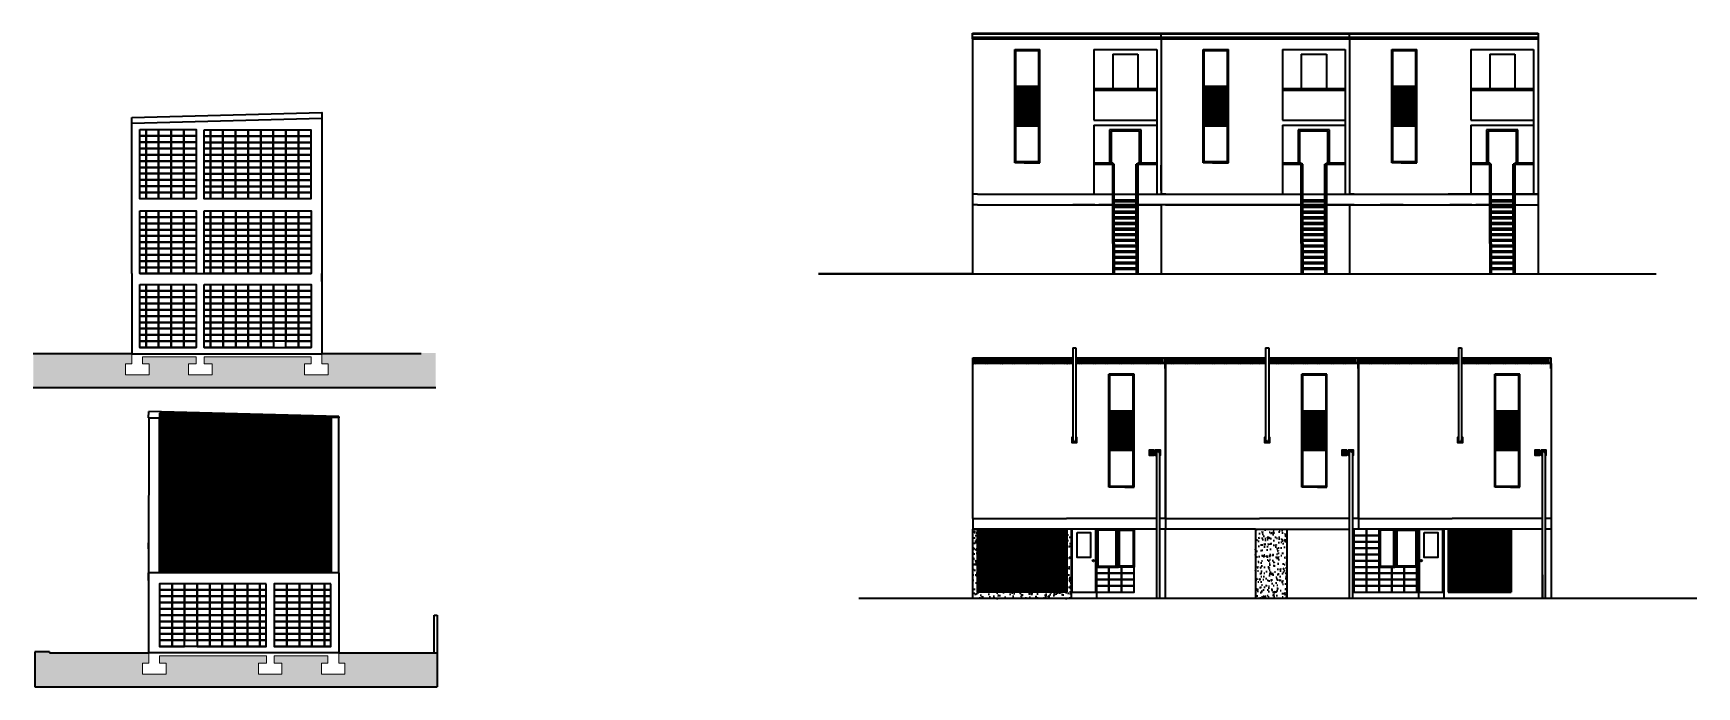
# Model space of a CAD drawing. Header units: inches. Extents: x -12916 to -2478, y -355 to 4961.
# Drawn here: x -8968 to -3673, y -355 to 1724 of the extents above; entities that cross this region are included whole.
import ezdxf

# ---------------------------------------------------------------- set-up
doc = ezdxf.new("R2010")
doc.units = ezdxf.units.IN
doc.header["$MEASUREMENT"] = 0
for name, color, linetype, lineweight in [('A-ANNO-SYMB', 3, 'Continuous', 18), ('A-ELEV-MBE1', 7, 'Continuous', 35), ('A-SECT-MCUT', 7, 'Continuous', 35), ('A-SECT-PATT', 8, 'Continuous', 18), ('A-WALL-FULL', 7, 'Continuous', 35)]:
    doc.layers.add(name, color=color, linetype=linetype, lineweight=lineweight)

msp = doc.modelspace()

# ---------------------------------------------------------------- hatches: boundary and pattern name
at = {"layer": 'A-ELEV-MBE1'}
h = msp.add_hatch(dxfattribs=at)
h.set_pattern_fill('ANSI31', color=256, scale=2, angle=45, style=0)
h.set_pattern_definition([(90, (-2660.216, 14564.1406), (-6.35, 7e-16), [])])
h.paths.add_polyline_path([(-5766.761, 1549.214), (-5810.802, 1549.214), (-5840.511, 1549.214), (-5840.511, 1435.214), (-5810.761, 1435.214), (-5766.761, 1435.214)])
h = msp.add_hatch(dxfattribs=at)
h.set_pattern_fill('ANSI31', color=256, scale=2, angle=45, style=0)
h.set_pattern_definition([(90, (-2060.216, 14564.1406), (-6.35, 7e-16), [])])
h.paths.add_polyline_path([(-5166.761, 1549.214), (-5210.802, 1549.214), (-5240.511, 1549.214), (-5240.511, 1435.214), (-5210.761, 1435.214), (-5166.761, 1435.214)])
h = msp.add_hatch(dxfattribs=at)
h.set_pattern_fill('ANSI31', color=256, scale=2, angle=45, style=0)
h.set_pattern_definition([(90, (-1460.216, 14564.1406), (-6.35, 7e-16), [])])
h.paths.add_polyline_path([(-4566.761, 1549.214), (-4610.802, 1549.214), (-4640.511, 1549.214), (-4640.511, 1435.214), (-4610.761, 1435.214), (-4566.761, 1435.214)])
h = msp.add_hatch(dxfattribs=at)
h.set_pattern_fill('ANSI31', color=256, scale=2, angle=405, style=0)
h.set_pattern_definition([(90, (-7505.68, -5252.453), (-6.35, 4e-15), [])])
h.paths.add_polyline_path([(-5540.722, 402.675), (-5496.722, 402.675), (-5466.722, 402.675), (-5466.722, 516.675), (-5496.681, 516.675), (-5540.722, 516.675)])
h = msp.add_hatch(dxfattribs=at)
h.set_pattern_fill('ANSI31', color=256, scale=2, angle=405, style=0)
h.set_pattern_definition([(90, (-6891.68, -5252.453), (-6.35, 4e-15), [])])
h.paths.add_polyline_path([(-4926.722, 402.675), (-4882.722, 402.675), (-4852.722, 402.675), (-4852.722, 516.675), (-4882.681, 516.675), (-4926.722, 516.675)])
h = msp.add_hatch(dxfattribs=at)
h.set_pattern_fill('ANSI31', color=256, scale=2, angle=405, style=0)
h.set_pattern_definition([(90, (-6277.68, -5252.453), (-6.35, 4e-15), [])])
h.paths.add_polyline_path([(-4312.722, 402.675), (-4268.722, 402.675), (-4238.722, 402.675), (-4238.722, 516.675), (-4268.681, 516.675), (-4312.722, 516.675)])
h = msp.add_hatch(dxfattribs=at)
h.set_pattern_fill('AR-CONC', color=256, scale=0.2, angle=180, style=0)
h.set_pattern_definition([(50, (-7505.18, -6400.078), (36.43693, -3.18782), [3.81, -41.91]), (355, (-7505.18, -6400.078), (-7.04857, 38.21133), [3.048, -33.528]), (100.451, (-7502.143, -6400.344), (29.3885, 35.02334), [3.238, -35.618]), (46.1842, (-7505.18, -6389.92), (54.2158, -8.40847), [5.715, -62.865]), (96.6356, (-7500.66, -6390.62), (47.48085, 49.4851), [4.857, -53.427]), (351.184, (-7505.18, -6389.92), (47.4809, 49.48502), [4.572, -50.292]), (21, (-7500.1, -6392.458), (30.32298, -20.4531), [3.81, -41.91]), (326, (-7500.1, -6392.458), (12.3604, 36.8376), [3.048, -33.528]), (71.4514, (-7497.573, -6394.163), (42.6833, 16.38457), [3.238, -35.618]), (37.5, (-7505.18, -6400.078), (0.61772, 16.911008), [0, -33.1216, 0, -34.036, 0, -33.655]), (7.5, (-7505.18, -6400.078), (13.363933, 20.036115), [0, -19.4056, 0, -32.3596, 0, -12.827]), (327.5, (-7516.508, -6400.078), (27.11812, -1.14575), [0, -12.7, 0, -39.624, 0, -52.578]), (317.5, (-7521.588, -6400.078), (29.62584, 5.0853), [0, -16.51, 0, -26.3144, 0, -37.338])])
h.paths.add_polyline_path([(-5977.722, -74.325), (-5663.722, -74.325), (-5663.722, 145.675), (-5668.534, 145.675), (-5677.722, 145.675), (-5677.722, -54.325), (-5963.722, -54.325), (-5963.722, 145.675), (-5977.722, 145.675)])
h = msp.add_hatch(dxfattribs=at)
h.set_pattern_fill('AR-CONC', color=256, scale=0.2, angle=360, style=0)
h.set_pattern_definition([(50, (-7504.68, -5251.453), (36.43693, -3.18782), [3.81, -41.91]), (355, (-7504.68, -5251.453), (-7.04857, 38.21133), [3.048, -33.528]), (100.451, (-7501.643, -5251.72), (29.3885, 35.02334), [3.238, -35.618]), (46.1842, (-7504.68, -5241.293), (54.2158, -8.40847), [5.715, -62.865]), (96.6356, (-7500.16, -5241.994), (47.48085, 49.4851), [4.857, -53.427]), (351.184, (-7504.68, -5241.293), (47.4809, 49.485), [4.572, -50.292]), (21, (-7499.6, -5243.833), (30.32298, -20.4531), [3.81, -41.91]), (326, (-7499.6, -5243.833), (12.3604, 36.8376), [3.048, -33.528]), (71.4514, (-7497.073, -5245.537), (42.6833, 16.38457), [3.238, -35.618]), (37.5, (-7504.68, -5251.453), (0.61772, 16.911008), [0, -33.1216, 0, -34.036, 0, -33.655]), (7.5, (-7504.68, -5251.453), (13.36393, 20.036115), [0, -19.4056, 0, -32.3596, 0, -12.827]), (327.5, (-7516.008, -5251.453), (27.11812, -1.14575), [0, -12.7, 0, -39.624, 0, -52.578]), (317.5, (-7521.088, -5251.453), (29.62584, 5.0853), [0, -16.51, 0, -26.3144, 0, -37.338])])
h.paths.add_polyline_path([(-5077.722, -74.325), (-4977.722, -74.325), (-4977.722, 145.675), (-5072.722, 145.675), (-5077.722, 145.675)])
at = {"layer": 'A-SECT-PATT'}
h = msp.add_hatch(dxfattribs=at)
h.set_pattern_fill('DOTS', color=256, scale=100, angle=90, style=0)
h.set_pattern_definition([(360, (-8968.4735, 1843.215), (3.125, 6.25), [0, -6.25])])
h.paths.add_polyline_path([(-8105.02, 671.775), (-8083.925, 671.775), (-8083.925, 694.313), (-8424.473, 694.275), (-8424.473, 671.775), (-8419.899, 671.775), (-8398.965, 671.775), (-8398.965, 636.775), (-8473.965, 636.775), (-8473.965, 671.775), (-8454.048, 671.775), (-8449.473, 671.775), (-8449.473, 694.275), (-8620.324, 694.275), (-8620.324, 679.275), (-8620.324, 671.775), (-8599.39, 671.775), (-8599.39, 636.775), (-8674.39, 636.775), (-8674.39, 671.775), (-8654.473, 671.775), (-8654.473, 686.775), (-8654.473, 704.275), (-8968.473, 704.275), (-8968.473, 596.366), (-7686.936, 596.366), (-7686.936, 707.208), (-7733.702, 707.208), (-7733.702, 704.275), (-8049.936, 704.275), (-8049.936, 679.275), (-8049.936, 671.775), (-8030.02, 671.775), (-8030.02, 636.775), (-8105.02, 636.775)])
h = msp.add_hatch(dxfattribs=at)
h.set_pattern_fill('DOTS', color=256, scale=100, angle=90, style=0)
h.set_pattern_definition([(360, (-10245.241, 891.542), (3.125, 6.25), [0, -6.25])])
h.paths.add_polyline_path([(-8545.62, -279.898), (-8566.715, -279.898), (-8566.715, -257.36), (-8226.166, -257.398), (-8226.166, -279.898), (-8230.741, -279.898), (-8251.675, -279.898), (-8251.675, -314.898), (-8176.675, -314.898), (-8176.675, -279.898), (-8196.591, -279.898), (-8201.166, -279.898), (-8201.166, -257.398), (-8030.315, -257.398), (-8030.315, -272.398), (-8030.315, -279.898), (-8051.25, -279.898), (-8051.25, -314.898), (-7976.25, -314.898), (-7976.25, -279.898), (-7996.166, -279.898), (-7996.166, -264.898), (-7996.166, -247.398), (-7682.166, -247.398), (-7682.166, -355.307), (-8963.703, -355.307), (-8963.703, -244.464), (-8916.937, -244.464), (-8916.937, -247.398), (-8600.703, -247.398), (-8600.703, -272.398), (-8600.703, -279.898), (-8620.62, -279.898), (-8620.62, -314.898), (-8545.62, -314.898)])
at = {"layer": 'A-WALL-FULL'}
h = msp.add_hatch(dxfattribs=at)
h.set_pattern_fill('ANSI31', color=256, scale=40, angle=45)
h.paths.add_polyline_path([(-8020.555, 500.622), (-8566.166, 514.83), (-8566.166, 500.144), (-8566.166, 7.536), (-8020.555, 7.536)])

# ---------------------------------------------------------------- linework, layer by layer
at = {"layer": 'A-ANNO-SYMB', "ltscale": 0.003}
for p, q in [((-8654.473, 704.275), (-8654.473, 679.275)), ((-8449.473, 694.275), (-8620.324, 694.275)), ((-8620.324, 694.275), (-8620.324, 679.275)), ((-8449.473, 694.275), (-8449.473, 671.775)), ((-8083.895, 694.313), (-8424.473, 694.275)), ((-8424.473, 694.275), (-8424.473, 671.775)), ((-8083.925, 694.313), (-8083.925, 671.775)), ((-8049.936, 704.275), (-8049.936, 679.275)), ((-8674.39, 671.775), (-8674.39, 636.775)), ((-8654.473, 671.775), (-8674.39, 671.775)), ((-8599.39, 636.775), (-8674.39, 636.775)), ((-8654.473, 686.775), (-8654.473, 671.775)), ((-8620.324, 686.775), (-8620.324, 671.775)), ((-8599.39, 671.775), (-8620.324, 671.775)), ((-8599.39, 671.775), (-8599.39, 636.775)), ((-8473.965, 671.775), (-8473.965, 636.775)), ((-8454.048, 671.775), (-8473.965, 671.775)), ((-8398.965, 636.775), (-8473.965, 636.775)), ((-8449.473, 671.775), (-8454.048, 671.775)), ((-8419.899, 671.775), (-8424.473, 671.775)), ((-8398.965, 671.775), (-8419.899, 671.775)), ((-8398.965, 671.775), (-8398.965, 636.775)), ((-8105.02, 671.775), (-8105.02, 636.775)), ((-8105.02, 671.775), (-8083.925, 671.775)), ((-8105.02, 636.775), (-8030.02, 636.775)), ((-8049.936, 686.775), (-8049.936, 671.775)), ((-8049.936, 671.775), (-8030.02, 671.775)), ((-8030.02, 671.775), (-8030.02, 636.775)), ((-8600.703, -247.398), (-8600.703, -272.398)), ((-8566.744, -257.36), (-8226.166, -257.398)), ((-8566.715, -257.36), (-8566.715, -279.898)), ((-8226.166, -257.398), (-8226.166, -279.898)), ((-8201.166, -257.398), (-8030.315, -257.398)), ((-8201.166, -257.398), (-8201.166, -279.898)), ((-8030.315, -257.398), (-8030.315, -272.398)), ((-7996.166, -247.398), (-7996.166, -272.398)), ((-8620.62, -279.898), (-8620.62, -314.898)), ((-8600.703, -279.898), (-8620.62, -279.898)), ((-8545.62, -314.898), (-8620.62, -314.898)), ((-8600.703, -264.898), (-8600.703, -279.898)), ((-8545.62, -279.898), (-8566.715, -279.898)), ((-8545.62, -279.898), (-8545.62, -314.898)), ((-8251.675, -279.898), (-8251.675, -314.898)), ((-8251.675, -279.898), (-8230.741, -279.898)), ((-8251.675, -314.898), (-8176.675, -314.898)), ((-8230.741, -279.898), (-8226.166, -279.898)), ((-8201.166, -279.898), (-8196.591, -279.898)), ((-8196.591, -279.898), (-8176.675, -279.898)), ((-8176.675, -279.898), (-8176.675, -314.898)), ((-8051.25, -279.898), (-8051.25, -314.898)), ((-8051.25, -279.898), (-8030.315, -279.898)), ((-8051.25, -314.898), (-7976.25, -314.898)), ((-8030.315, -264.898), (-8030.315, -279.898)), ((-7996.166, -264.898), (-7996.166, -279.898)), ((-7996.166, -279.898), (-7976.25, -279.898)), ((-7976.25, -279.898), (-7976.25, -314.898))]:
    msp.add_line(p, q, dxfattribs=at)
at = {"layer": 'A-ELEV-MBE1'}
for p, q in [((-5977.761, 1724.214), (-5377.761, 1724.214)), ((-5977.761, 1706.214), (-5977.761, 1724.214)), ((-5977.761, 1722.214), (-5377.761, 1722.214)), ((-5977.761, 1712.214), (-5377.761, 1712.214)), ((-5977.761, 1706.214), (-5377.761, 1706.214)), ((-5977.761, 1706.214), (-5977.761, 1212.214)), ((-5377.761, 1706.214), (-5377.761, 1724.214)), ((-5377.761, 1724.214), (-4777.761, 1724.214)), ((-5377.761, 1706.214), (-5377.761, 1724.214)), ((-5377.761, 1722.214), (-4777.761, 1722.214)), ((-5377.761, 1712.214), (-4777.761, 1712.214)), ((-5377.761, 1706.214), (-5377.761, 1212.214)), ((-5377.761, 1706.214), (-4777.761, 1706.214)), ((-5377.761, 1706.214), (-5377.761, 1212.214)), ((-4777.761, 1706.214), (-4777.761, 1724.214)), ((-4777.761, 1724.214), (-4177.761, 1724.214)), ((-4777.761, 1706.214), (-4777.761, 1724.214)), ((-4777.761, 1722.214), (-4177.761, 1722.214)), ((-4777.761, 1712.214), (-4177.761, 1712.214)), ((-4777.761, 1706.214), (-4777.761, 1212.214)), ((-4777.761, 1706.214), (-4177.761, 1706.214)), ((-4777.761, 1706.214), (-4777.761, 1212.214)), ((-4177.761, 1724.214), (-4177.761, 958.214)), ((-5843.511, 1557.214), (-5843.511, 1672.214)), ((-5843.511, 1672.214), (-5763.761, 1672.214)), ((-5840.511, 1555.214), (-5840.511, 1669.214)), ((-5840.511, 1669.214), (-5766.761, 1669.214)), ((-5766.761, 1555.214), (-5766.761, 1669.214)), ((-5763.761, 1557.214), (-5763.761, 1672.214)), ((-5591.761, 1672.214), (-5591.761, 1448.214)), ((-5591.761, 1672.214), (-5391.761, 1672.214)), ((-5531.761, 1658.214), (-5531.761, 1548.214)), ((-5531.761, 1658.214), (-5451.761, 1658.214)), ((-5451.761, 1658.214), (-5451.761, 1548.214)), ((-5391.761, 1672.214), (-5391.761, 1212.214)), ((-5243.511, 1557.214), (-5243.511, 1672.214)), ((-5243.511, 1672.214), (-5163.761, 1672.214)), ((-5240.511, 1555.214), (-5240.511, 1669.214)), ((-5240.511, 1669.214), (-5166.761, 1669.214)), ((-5166.761, 1555.214), (-5166.761, 1669.214)), ((-5163.761, 1557.214), (-5163.761, 1672.214)), ((-4991.761, 1672.214), (-4991.761, 1448.214)), ((-4991.761, 1672.214), (-4791.761, 1672.214)), ((-4931.761, 1658.214), (-4931.761, 1548.214)), ((-4931.761, 1658.214), (-4851.761, 1658.214)), ((-4851.761, 1658.214), (-4851.761, 1548.214)), ((-4791.761, 1672.214), (-4791.761, 1212.214)), ((-4643.511, 1557.214), (-4643.511, 1672.214)), ((-4643.511, 1672.214), (-4563.761, 1672.214)), ((-4640.511, 1555.214), (-4640.511, 1669.214)), ((-4640.511, 1669.214), (-4566.761, 1669.214)), ((-4566.761, 1555.214), (-4566.761, 1669.214)), ((-4563.761, 1557.214), (-4563.761, 1672.214)), ((-4391.761, 1672.214), (-4391.761, 1448.214)), ((-4391.761, 1672.214), (-4191.761, 1672.214)), ((-4331.761, 1658.214), (-4331.761, 1548.214)), ((-4331.761, 1658.214), (-4251.761, 1658.214)), ((-4251.761, 1658.214), (-4251.761, 1548.214)), ((-4191.761, 1672.214), (-4191.761, 1212.214)), ((-5843.552, 1552.214), (-5813.802, 1552.214)), ((-5843.511, 1427.214), (-5843.511, 1557.214)), ((-5813.761, 1552.214), (-5843.511, 1552.214)), ((-5766.761, 1555.214), (-5840.511, 1555.214)), ((-5840.511, 1435.214), (-5840.511, 1549.214)), ((-5840.511, 1549.214), (-5810.802, 1549.214)), ((-5763.802, 1552.214), (-5813.802, 1552.214)), ((-5813.761, 1552.214), (-5763.761, 1552.214)), ((-5766.761, 1549.214), (-5810.802, 1549.214)), ((-5766.761, 1435.214), (-5766.761, 1549.214)), ((-5763.761, 1427.214), (-5763.761, 1557.214)), ((-5591.761, 1548.214), (-5391.761, 1548.214)), ((-5591.761, 1543.214), (-5391.761, 1543.214)), ((-5243.552, 1552.214), (-5213.802, 1552.214)), ((-5243.511, 1427.214), (-5243.511, 1557.214)), ((-5213.761, 1552.214), (-5243.511, 1552.214)), ((-5166.761, 1555.214), (-5240.511, 1555.214)), ((-5240.511, 1435.214), (-5240.511, 1549.214)), ((-5240.511, 1549.214), (-5210.802, 1549.214)), ((-5163.802, 1552.214), (-5213.802, 1552.214)), ((-5213.761, 1552.214), (-5163.761, 1552.214)), ((-5166.761, 1549.214), (-5210.802, 1549.214)), ((-5166.761, 1435.214), (-5166.761, 1549.214)), ((-5163.761, 1427.214), (-5163.761, 1557.214)), ((-4991.761, 1548.214), (-4791.761, 1548.214)), ((-4991.761, 1543.214), (-4791.761, 1543.214)), ((-4643.552, 1552.214), (-4613.802, 1552.214)), ((-4643.511, 1427.214), (-4643.511, 1557.214)), ((-4613.761, 1552.214), (-4643.511, 1552.214)), ((-4566.761, 1555.214), (-4640.511, 1555.214)), ((-4640.511, 1435.214), (-4640.511, 1549.214)), ((-4640.511, 1549.214), (-4610.802, 1549.214)), ((-4563.802, 1552.214), (-4613.802, 1552.214)), ((-4613.761, 1552.214), (-4563.761, 1552.214)), ((-4566.761, 1549.214), (-4610.802, 1549.214)), ((-4566.761, 1435.214), (-4566.761, 1549.214)), ((-4563.761, 1427.214), (-4563.761, 1557.214)), ((-4391.761, 1548.214), (-4191.761, 1548.214)), ((-4391.761, 1543.214), (-4191.761, 1543.214)), ((-8655.176, 1436.825), (-8655.176, 1456.684)), ((-8049.568, 1452.563), (-8655.176, 1436.825)), ((-8049.268, 1452.563), (-8049.568, 1452.563)), ((-5843.511, 1432.214), (-5813.761, 1432.214)), ((-5813.761, 1432.214), (-5843.511, 1432.214)), ((-5810.761, 1435.214), (-5840.511, 1435.214)), ((-5813.761, 1432.214), (-5763.761, 1432.214)), ((-5763.761, 1432.214), (-5813.761, 1432.214)), ((-5810.761, 1435.214), (-5766.761, 1435.214)), ((-5591.761, 1448.214), (-5391.761, 1448.214)), ((-5591.761, 1432.214), (-5391.761, 1432.214)), ((-5591.761, 1432.214), (-5591.761, 1212.214)), ((-5243.511, 1432.214), (-5213.761, 1432.214)), ((-5213.761, 1432.214), (-5243.511, 1432.214)), ((-5210.761, 1435.214), (-5240.511, 1435.214)), ((-5213.761, 1432.214), (-5163.761, 1432.214)), ((-5163.761, 1432.214), (-5213.761, 1432.214)), ((-5210.761, 1435.214), (-5166.761, 1435.214)), ((-4991.761, 1448.214), (-4791.761, 1448.214)), ((-4991.761, 1432.214), (-4991.761, 1212.214)), ((-4991.761, 1432.214), (-4791.761, 1432.214)), ((-4643.511, 1432.214), (-4613.761, 1432.214)), ((-4613.761, 1432.214), (-4643.511, 1432.214)), ((-4610.761, 1435.214), (-4640.511, 1435.214)), ((-4613.761, 1432.214), (-4563.761, 1432.214)), ((-4563.761, 1432.214), (-4613.761, 1432.214)), ((-4610.761, 1435.214), (-4566.761, 1435.214)), ((-4391.761, 1448.214), (-4191.761, 1448.214)), ((-4391.761, 1432.214), (-4391.761, 1212.214)), ((-4391.761, 1432.214), (-4191.761, 1432.214)), ((-5843.511, 1312.214), (-5843.511, 1427.214)), ((-5840.511, 1429.214), (-5766.761, 1429.214)), ((-5840.511, 1315.214), (-5840.511, 1429.214)), ((-5766.761, 1315.214), (-5766.761, 1429.214)), ((-5763.761, 1312.214), (-5763.761, 1427.214)), ((-5441.761, 1417.214), (-5541.761, 1417.214)), ((-5541.761, 1417.214), (-5541.761, 1312.214)), ((-5446.761, 1412.214), (-5536.761, 1412.214)), ((-5536.761, 1412.214), (-5536.761, 1312.214)), ((-5446.761, 1312.214), (-5446.761, 1412.214)), ((-5441.761, 1312.214), (-5441.761, 1416.945)), ((-5243.511, 1312.214), (-5243.511, 1427.214)), ((-5240.511, 1429.214), (-5166.761, 1429.214)), ((-5240.511, 1315.214), (-5240.511, 1429.214)), ((-5166.761, 1315.214), (-5166.761, 1429.214)), ((-5163.761, 1312.214), (-5163.761, 1427.214)), ((-4841.761, 1417.214), (-4941.761, 1417.214)), ((-4941.761, 1417.214), (-4941.761, 1312.214)), ((-4846.761, 1412.214), (-4936.761, 1412.214)), ((-4936.761, 1412.214), (-4936.761, 1312.214)), ((-4846.761, 1312.214), (-4846.761, 1412.214)), ((-4841.761, 1312.214), (-4841.761, 1416.945)), ((-4643.511, 1312.214), (-4643.511, 1427.214)), ((-4640.511, 1429.214), (-4566.761, 1429.214)), ((-4640.511, 1315.214), (-4640.511, 1429.214)), ((-4566.761, 1315.214), (-4566.761, 1429.214)), ((-4563.761, 1312.214), (-4563.761, 1427.214)), ((-4241.761, 1417.214), (-4341.761, 1417.214)), ((-4341.761, 1417.214), (-4341.761, 1312.214)), ((-4246.761, 1412.214), (-4336.761, 1412.214)), ((-4336.761, 1412.214), (-4336.761, 1312.214)), ((-4246.761, 1312.214), (-4246.761, 1412.214)), ((-4241.761, 1312.214), (-4241.761, 1416.945)), ((-5813.761, 1312.214), (-5843.511, 1312.214)), ((-5766.761, 1315.214), (-5840.511, 1315.214)), ((-5813.761, 1312.214), (-5763.761, 1312.214)), ((-5591.761, 1312.214), (-5531.761, 1312.214)), ((-5591.761, 1307.214), (-5531.761, 1307.214)), ((-5531.761, 1312.214), (-5531.761, 958.214)), ((-5526.761, 1307.214), (-5531.761, 1307.214)), ((-5531.761, 1055.317), (-5531.761, 1307.214)), ((-5526.761, 1055.317), (-5526.761, 1307.214)), ((-5451.761, 1307.214), (-5456.761, 1307.214)), ((-5456.761, 1055.317), (-5456.761, 1307.214)), ((-5451.761, 1312.214), (-5451.761, 958.214)), ((-5451.761, 1312.214), (-5391.761, 1312.214)), ((-5451.761, 1055.317), (-5451.761, 1307.214)), ((-5451.761, 1307.214), (-5391.761, 1307.214)), ((-5377.761, 1224.214), (-5377.761, 1304.214)), ((-5377.761, 1224.214), (-5377.761, 1304.214)), ((-5213.761, 1312.214), (-5243.511, 1312.214)), ((-5166.761, 1315.214), (-5240.511, 1315.214)), ((-5213.761, 1312.214), (-5163.761, 1312.214)), ((-4991.761, 1312.214), (-4931.761, 1312.214)), ((-4991.761, 1307.214), (-4931.761, 1307.214)), ((-4931.761, 1312.214), (-4931.761, 958.214)), ((-4931.761, 1055.317), (-4931.761, 1307.214)), ((-4926.761, 1307.214), (-4931.761, 1307.214)), ((-4926.761, 1055.317), (-4926.761, 1307.214)), ((-4856.761, 1055.317), (-4856.761, 1307.214)), ((-4851.761, 1307.214), (-4856.761, 1307.214)), ((-4851.761, 1312.214), (-4791.761, 1312.214)), ((-4851.761, 1312.214), (-4851.761, 958.214)), ((-4851.761, 1307.214), (-4791.761, 1307.214)), ((-4851.761, 1055.317), (-4851.761, 1307.214)), ((-4613.761, 1312.214), (-4643.511, 1312.214)), ((-4566.761, 1315.214), (-4640.511, 1315.214)), ((-4613.761, 1312.214), (-4563.761, 1312.214)), ((-4391.761, 1312.214), (-4331.761, 1312.214)), ((-4391.761, 1307.214), (-4331.761, 1307.214)), ((-4331.761, 1312.214), (-4331.761, 958.214)), ((-4331.761, 1055.317), (-4331.761, 1307.214)), ((-4326.761, 1307.214), (-4331.761, 1307.214)), ((-4326.761, 1055.317), (-4326.761, 1307.214)), ((-4256.761, 1055.317), (-4256.761, 1307.214)), ((-4251.761, 1307.214), (-4256.761, 1307.214)), ((-4251.761, 1312.214), (-4191.761, 1312.214)), ((-4251.761, 1312.214), (-4251.761, 958.214)), ((-4251.761, 1307.214), (-4191.761, 1307.214)), ((-4251.761, 1055.317), (-4251.761, 1307.214)), ((-5377.761, 1224.214), (-5377.761, 1212.214)), ((-5977.761, 1212.214), (-5977.761, 989.214)), ((-5962.761, 1212.214), (-5977.761, 1212.214)), ((-5962.761, 1178.214), (-5977.761, 1178.214)), ((-5962.761, 1178.214), (-5663.761, 1178.214)), ((-5843.761, 1178.214), (-5763.761, 1178.214)), ((-5663.761, 1178.214), (-5531.761, 1178.214)), ((-5658.761, 1178.214), (-5588.761, 1178.214)), ((-5658.761, 1178.214), (-5623.261, 1178.214)), ((-5588.761, 1178.214), (-5658.761, 1178.214)), ((-5623.261, 1178.214), (-5588.761, 1178.214)), ((-5583.761, 1178.214), (-5582.761, 1178.214)), ((-5531.761, 1178.214), (-5531.761, 958.214)), ((-5526.761, 1194.214), (-5456.761, 1194.214)), ((-5526.761, 1189.214), (-5456.761, 1189.214)), ((-5456.761, 1178.214), (-5526.761, 1178.214)), ((-5526.761, 1178.214), (-5456.761, 1178.214)), ((-5526.761, 1176.214), (-5456.761, 1176.214)), ((-5526.761, 1171.214), (-5456.761, 1171.214)), ((-5451.761, 1178.214), (-5377.949, 1178.214)), ((-5362.761, 1212.214), (-5377.761, 1212.214)), ((-5377.761, 1178.214), (-5377.761, 989.214)), ((-5362.761, 1178.214), (-5377.761, 1178.214)), ((-5363.761, 1178.214), (-5163.761, 1178.214)), ((-5362.761, 1178.214), (-5063.761, 1178.214)), ((-5243.761, 1178.214), (-5163.761, 1178.214)), ((-5063.761, 1178.214), (-4931.761, 1178.214)), ((-5058.761, 1178.214), (-4988.761, 1178.214)), ((-5058.761, 1178.214), (-5023.261, 1178.214)), ((-4988.761, 1178.214), (-5058.761, 1178.214)), ((-5023.261, 1178.214), (-4988.761, 1178.214)), ((-4983.761, 1178.214), (-4982.761, 1178.214)), ((-4931.761, 1178.214), (-4931.761, 958.214)), ((-4926.761, 1194.214), (-4856.761, 1194.214)), ((-4926.761, 1189.214), (-4856.761, 1189.214)), ((-4926.761, 1178.214), (-4856.761, 1178.214)), ((-4856.761, 1178.214), (-4926.761, 1178.214)), ((-4926.761, 1176.214), (-4856.761, 1176.214)), ((-4926.761, 1171.214), (-4856.761, 1171.214)), ((-4851.761, 1178.214), (-4777.949, 1178.214)), ((-4762.761, 1212.214), (-4777.761, 1212.214)), ((-4777.761, 1178.214), (-4177.761, 1178.214)), ((-4777.761, 1178.214), (-4777.761, 989.214)), ((-4762.761, 1178.214), (-4777.761, 1178.214)), ((-4762.761, 1178.214), (-4463.761, 1178.214)), ((-4607.248, 1178.214), (-4680.261, 1178.214)), ((-4643.761, 1178.214), (-4563.761, 1178.214)), ((-4177.761, 1212.214), (-4463.761, 1212.214)), ((-4463.761, 1178.214), (-4331.761, 1178.214)), ((-4458.761, 1178.214), (-4388.761, 1178.214)), ((-4458.761, 1178.214), (-4423.261, 1178.214)), ((-4388.761, 1178.214), (-4458.761, 1178.214)), ((-4423.261, 1178.214), (-4388.761, 1178.214)), ((-4383.761, 1178.214), (-4382.761, 1178.214)), ((-4341.261, 1178.214), (-4311.261, 1178.214)), ((-4331.761, 1178.214), (-4331.761, 958.214)), ((-4326.761, 1194.214), (-4256.761, 1194.214)), ((-4326.761, 1189.214), (-4256.761, 1189.214)), ((-4326.761, 1178.214), (-4256.761, 1178.214)), ((-4256.761, 1178.214), (-4326.761, 1178.214)), ((-4326.761, 1176.214), (-4256.761, 1176.214)), ((-4326.761, 1171.214), (-4256.761, 1171.214)), ((-4251.761, 1178.214), (-4177.949, 1178.214)), ((-5526.761, 1158.214), (-5456.761, 1158.214)), ((-5526.761, 1153.214), (-5456.761, 1153.214)), ((-5526.761, 1140.214), (-5456.761, 1140.214)), ((-5526.761, 1135.214), (-5456.761, 1135.214)), ((-5526.761, 1122.214), (-5456.761, 1122.214)), ((-5526.761, 1117.214), (-5456.761, 1117.214)), ((-4926.761, 1158.214), (-4856.761, 1158.214)), ((-4926.761, 1153.214), (-4856.761, 1153.214)), ((-4926.761, 1140.214), (-4856.761, 1140.214)), ((-4926.761, 1135.214), (-4856.761, 1135.214)), ((-4926.761, 1122.214), (-4856.761, 1122.214)), ((-4926.761, 1117.214), (-4856.761, 1117.214)), ((-4326.761, 1158.214), (-4256.761, 1158.214)), ((-4326.761, 1153.214), (-4256.761, 1153.214)), ((-4326.761, 1140.214), (-4256.761, 1140.214)), ((-4326.761, 1135.214), (-4256.761, 1135.214)), ((-4326.761, 1122.214), (-4256.761, 1122.214)), ((-4326.761, 1117.214), (-4256.761, 1117.214)), ((-5531.761, 1059.714), (-5531.761, 958.214)), ((-5526.761, 1104.214), (-5456.761, 1104.214)), ((-5526.761, 1099.214), (-5456.761, 1099.214)), ((-5526.761, 1086.214), (-5456.761, 1086.214)), ((-5526.761, 1081.214), (-5456.761, 1081.214)), ((-5526.761, 1068.214), (-5456.761, 1068.214)), ((-5526.761, 1063.214), (-5456.761, 1063.214)), ((-4931.761, 1059.714), (-4931.761, 958.214)), ((-4926.761, 1104.214), (-4856.761, 1104.214)), ((-4926.761, 1099.214), (-4856.761, 1099.214)), ((-4926.761, 1086.214), (-4856.761, 1086.214)), ((-4926.761, 1081.214), (-4856.761, 1081.214)), ((-4926.761, 1068.214), (-4856.761, 1068.214)), ((-4926.761, 1063.214), (-4856.761, 1063.214)), ((-4331.761, 1059.714), (-4331.761, 958.214)), ((-4326.761, 1104.214), (-4256.761, 1104.214)), ((-4326.761, 1099.214), (-4256.761, 1099.214)), ((-4326.761, 1086.214), (-4256.761, 1086.214)), ((-4326.761, 1081.214), (-4256.761, 1081.214)), ((-4326.761, 1068.214), (-4256.761, 1068.214)), ((-4326.761, 1063.214), (-4256.761, 1063.214)), ((-5977.761, 1033.582), (-5977.761, 958.214)), ((-5531.761, 1055.317), (-5526.761, 1055.317)), ((-5531.761, 1055.317), (-5531.761, 992.675)), ((-5526.761, 1055.317), (-5526.761, 992.675)), ((-5526.761, 1050.214), (-5456.761, 1050.214)), ((-5526.761, 1045.214), (-5456.761, 1045.214)), ((-5526.761, 1032.214), (-5456.761, 1032.214)), ((-5526.761, 1027.214), (-5456.761, 1027.214)), ((-5526.761, 1014.214), (-5456.761, 1014.214)), ((-5526.761, 1009.214), (-5456.761, 1009.214)), ((-5456.761, 1055.317), (-5456.761, 992.675)), ((-5456.761, 1055.317), (-5451.761, 1055.317)), ((-5451.761, 1055.317), (-5451.761, 992.675)), ((-5377.761, 1033.582), (-5377.761, 958.214)), ((-4931.761, 1055.317), (-4926.761, 1055.317)), ((-4931.761, 1055.317), (-4931.761, 992.675)), ((-4926.761, 1055.317), (-4926.761, 992.675)), ((-4926.761, 1050.214), (-4856.761, 1050.214)), ((-4926.761, 1045.214), (-4856.761, 1045.214)), ((-4926.761, 1032.214), (-4856.761, 1032.214)), ((-4926.761, 1027.214), (-4856.761, 1027.214)), ((-4926.761, 1014.214), (-4856.761, 1014.214)), ((-4926.761, 1009.214), (-4856.761, 1009.214)), ((-4856.761, 1055.317), (-4856.761, 992.675)), ((-4856.761, 1055.317), (-4851.761, 1055.317)), ((-4851.761, 1055.317), (-4851.761, 992.675)), ((-4777.761, 1033.582), (-4777.761, 958.214)), ((-4331.761, 1055.317), (-4326.761, 1055.317)), ((-4331.761, 1055.317), (-4331.761, 992.675)), ((-4326.761, 1055.317), (-4326.761, 992.675)), ((-4326.761, 1050.214), (-4256.761, 1050.214)), ((-4326.761, 1045.214), (-4256.761, 1045.214)), ((-4326.761, 1032.214), (-4256.761, 1032.214)), ((-4326.761, 1027.214), (-4256.761, 1027.214)), ((-4326.761, 1014.214), (-4256.761, 1014.214)), ((-4326.761, 1009.214), (-4256.761, 1009.214)), ((-4256.761, 1055.317), (-4256.761, 992.675)), ((-4256.761, 1055.317), (-4251.761, 1055.317)), ((-4251.761, 1055.317), (-4251.761, 992.675)), ((-8654.473, 959.208), (-8654.473, 704.275)), ((-8049.473, 934.564), (-8049.473, 959.208)), ((-6468.868, 958.214), (-3802.095, 958.214)), ((-5977.722, 958.214), (-6468.868, 958.214)), ((-5531.761, 992.675), (-5531.761, 958.214)), ((-5531.761, 992.675), (-5526.761, 992.675)), ((-5526.761, 996.214), (-5456.761, 996.214)), ((-5526.761, 992.675), (-5526.761, 958.214)), ((-5526.761, 991.214), (-5456.761, 991.214)), ((-5526.761, 978.214), (-5456.761, 978.214)), ((-5526.761, 978.214), (-5456.761, 978.214)), ((-5526.761, 973.214), (-5456.761, 973.214)), ((-5456.761, 992.675), (-5456.761, 958.214)), ((-5456.761, 992.675), (-5451.761, 992.675)), ((-5451.761, 992.675), (-5451.761, 958.214)), ((-4931.761, 992.675), (-4931.761, 958.214)), ((-4931.761, 992.675), (-4926.761, 992.675)), ((-4926.761, 996.214), (-4856.761, 996.214)), ((-4926.761, 992.675), (-4926.761, 958.214)), ((-4926.761, 991.214), (-4856.761, 991.214)), ((-4926.761, 978.214), (-4856.761, 978.214)), ((-4926.761, 978.214), (-4856.761, 978.214)), ((-4926.761, 973.214), (-4856.761, 973.214)), ((-4856.761, 992.675), (-4856.761, 958.214)), ((-4856.761, 992.675), (-4851.761, 992.675)), ((-4851.761, 992.675), (-4851.761, 958.214)), ((-4331.761, 992.675), (-4331.761, 958.214)), ((-4331.761, 992.675), (-4326.761, 992.675)), ((-4326.761, 996.214), (-4256.761, 996.214)), ((-4326.761, 992.675), (-4326.761, 958.214)), ((-4326.761, 991.214), (-4256.761, 991.214)), ((-4326.761, 978.214), (-4256.761, 978.214)), ((-4326.761, 978.214), (-4256.761, 978.214)), ((-4326.761, 973.214), (-4256.761, 973.214)), ((-4256.761, 992.675), (-4256.761, 958.214)), ((-4256.761, 992.675), (-4251.761, 992.675)), ((-4251.761, 992.675), (-4251.761, 958.214)), ((-8049.473, 924.275), (-8049.473, 704.275)), ((-8654.473, 704.275), (-8968.473, 704.275)), ((-8630.198, 724.275), (-8449.473, 724.255)), ((-8424.447, 724.252), (-8083.925, 724.216)), ((-7733.702, 704.275), (-8049.473, 704.275)), ((-5977.722, 691.69), (-5875.55, 691.69)), ((-5977.722, 179.675), (-5977.722, 691.69)), ((-5977.722, 690.633), (-5883.17, 690.633)), ((-5974.609, 674.195), (-5974.609, 690.633)), ((-5970.799, 675.994), (-5970.799, 690.633)), ((-5966.989, 674.194), (-5966.989, 690.633)), ((-5963.179, 675.993), (-5963.179, 690.633)), ((-5959.369, 674.186), (-5959.369, 690.633)), ((-5955.559, 675.986), (-5955.559, 690.633)), ((-5951.749, 674.185), (-5951.749, 690.633)), ((-5947.939, 675.985), (-5947.939, 690.633)), ((-5944.129, 674.194), (-5944.129, 690.633)), ((-5940.319, 675.993), (-5940.319, 690.633)), ((-5936.509, 674.186), (-5936.509, 690.633)), ((-5932.699, 675.986), (-5932.699, 690.633)), ((-5928.889, 674.185), (-5928.889, 690.633)), ((-5925.079, 675.985), (-5925.079, 690.633)), ((-5921.269, 674.185), (-5921.269, 690.633)), ((-5917.46, 675.994), (-5917.46, 690.633)), ((-5913.65, 674.193), (-5913.65, 690.633)), ((-5909.84, 675.993), (-5909.84, 690.633)), ((-5906.03, 674.192), (-5906.03, 690.633)), ((-5902.22, 675.992), (-5902.22, 690.633)), ((-5898.41, 674.193), (-5898.41, 690.633)), ((-5894.6, 675.993), (-5894.6, 690.633)), ((-5892.825, 691.685), (-5658.986, 691.685)), ((-5892.825, 690.628), (-5658.986, 690.628)), ((-5890.79, 674.192), (-5890.79, 690.633)), ((-5886.98, 675.992), (-5886.98, 690.633)), ((-5883.17, 674.193), (-5883.17, 690.633)), ((-5883.17, 690.633), (-5875.55, 690.633)), ((-5879.36, 675.993), (-5879.36, 690.633)), ((-5875.55, 673.69), (-5875.55, 691.69)), ((-5875.55, 674.185), (-5875.549, 690.628)), ((-5871.739, 675.994), (-5871.739, 690.628)), ((-5867.93, 674.186), (-5867.93, 690.628)), ((-5864.119, 675.995), (-5864.119, 690.628)), ((-5860.31, 674.185), (-5860.309, 690.628)), ((-5856.499, 675.994), (-5856.499, 690.628)), ((-5852.69, 674.177), (-5852.69, 690.628)), ((-5848.879, 675.987), (-5848.879, 690.628)), ((-5845.07, 674.176), (-5845.069, 690.628)), ((-5841.259, 675.986), (-5841.259, 690.628)), ((-5837.45, 674.185), (-5837.449, 690.628)), ((-5833.639, 675.994), (-5833.639, 690.628)), ((-5829.83, 674.178), (-5829.83, 690.628)), ((-5826.019, 675.987), (-5826.019, 690.628)), ((-5822.21, 674.185), (-5822.21, 690.628)), ((-5818.4, 675.995), (-5818.4, 690.628)), ((-5818.399, 675.986), (-5818.399, 688.898)), ((-5814.59, 674.176), (-5814.589, 690.628)), ((-5814.59, 674.184), (-5814.59, 688.898)), ((-5810.78, 675.994), (-5810.78, 690.628)), ((-5806.97, 674.183), (-5806.97, 690.628)), ((-5803.16, 675.992), (-5803.16, 690.628)), ((-5799.35, 674.184), (-5799.35, 690.628)), ((-5795.54, 675.994), (-5795.54, 690.628)), ((-5791.73, 674.183), (-5791.73, 690.628)), ((-5787.92, 675.993), (-5787.92, 690.628)), ((-5784.11, 674.19), (-5784.11, 690.628)), ((-5780.3, 675.989), (-5780.3, 690.628)), ((-5776.49, 674.189), (-5776.49, 690.628)), ((-5772.68, 675.988), (-5772.68, 690.628)), ((-5768.87, 674.19), (-5768.87, 690.628)), ((-5765.06, 675.989), (-5765.06, 690.628)), ((-5761.25, 674.189), (-5761.25, 690.628)), ((-5757.44, 675.988), (-5757.44, 690.628)), ((-5753.63, 674.181), (-5753.63, 690.628)), ((-5749.82, 675.981), (-5749.82, 690.628)), ((-5746.01, 674.18), (-5746.01, 690.628)), ((-5742.2, 675.98), (-5742.2, 690.628)), ((-5738.39, 674.189), (-5738.39, 690.628)), ((-5734.58, 675.988), (-5734.58, 690.628)), ((-5730.77, 674.181), (-5730.77, 690.628)), ((-5726.96, 675.981), (-5726.96, 690.628)), ((-5723.15, 674.18), (-5723.15, 690.628)), ((-5719.34, 675.98), (-5719.34, 690.628)), ((-5715.53, 674.18), (-5715.53, 690.628)), ((-5711.721, 675.989), (-5711.721, 690.628)), ((-5707.911, 674.188), (-5707.911, 690.628)), ((-5704.101, 675.988), (-5704.101, 690.628)), ((-5700.291, 674.187), (-5700.291, 690.628)), ((-5696.481, 675.987), (-5696.481, 690.628)), ((-5692.671, 674.188), (-5692.671, 690.628)), ((-5688.861, 675.988), (-5688.861, 690.628)), ((-5685.051, 674.187), (-5685.051, 690.628)), ((-5681.241, 675.987), (-5681.241, 690.628)), ((-5677.431, 674.188), (-5677.431, 690.628)), ((-5673.621, 675.988), (-5673.621, 690.628)), ((-5669.811, 673.687), (-5669.811, 690.628)), ((-5666, 675.985), (-5666.001, 690.628)), ((-5662.191, 674.174), (-5662.19, 690.628)), ((-5658.986, 723.675), (-5648.986, 723.675)), ((-5658.986, 723.675), (-5658.986, 430.207)), ((-5648.986, 723.675), (-5648.986, 430.207)), ((-5648.986, 691.675), (-5371.823, 691.675)), ((-5648.986, 690.618), (-5371.823, 690.618)), ((-5646.951, 674.175), (-5646.95, 690.618)), ((-5643.14, 675.984), (-5643.141, 690.618)), ((-5639.331, 674.176), (-5639.331, 690.618)), ((-5635.52, 675.985), (-5635.521, 690.618)), ((-5631.711, 674.175), (-5631.71, 690.618)), ((-5627.9, 675.984), (-5627.901, 690.618)), ((-5624.091, 674.176), (-5624.091, 690.618)), ((-5620.28, 675.985), (-5620.281, 690.618)), ((-5616.471, 674.175), (-5616.47, 690.618)), ((-5612.66, 675.984), (-5612.661, 690.618)), ((-5608.851, 674.167), (-5608.851, 690.618)), ((-5605.04, 675.976), (-5605.041, 690.618)), ((-5601.231, 674.166), (-5601.23, 690.618)), ((-5597.42, 675.975), (-5597.421, 690.618)), ((-5593.611, 674.175), (-5593.61, 690.618)), ((-5589.8, 675.984), (-5589.801, 690.618)), ((-5585.991, 674.167), (-5585.991, 690.618)), ((-5582.18, 675.976), (-5582.181, 690.618)), ((-5578.371, 674.175), (-5578.371, 690.618)), ((-5574.561, 675.984), (-5574.561, 690.618)), ((-5574.56, 675.975), (-5574.561, 688.888)), ((-5570.751, 674.174), (-5570.752, 688.888)), ((-5570.751, 674.166), (-5570.75, 690.618)), ((-5566.941, 675.983), (-5566.941, 690.618)), ((-5563.131, 674.173), (-5563.131, 690.618)), ((-5559.321, 675.982), (-5559.321, 690.618)), ((-5555.511, 674.174), (-5555.512, 690.618)), ((-5551.701, 675.983), (-5551.701, 690.618)), ((-5547.891, 674.173), (-5547.891, 690.618)), ((-5544.081, 675.982), (-5544.081, 690.618)), ((-5540.271, 674.18), (-5540.272, 690.618)), ((-5536.461, 675.979), (-5536.461, 690.618)), ((-5532.651, 674.179), (-5532.651, 690.618)), ((-5528.841, 675.978), (-5528.841, 690.618)), ((-5525.031, 674.18), (-5525.032, 690.618)), ((-5521.221, 675.979), (-5521.221, 690.618)), ((-5517.411, 674.179), (-5517.411, 690.618)), ((-5513.601, 675.978), (-5513.601, 690.618)), ((-5509.791, 674.171), (-5509.792, 690.618)), ((-5505.981, 675.971), (-5505.981, 690.618)), ((-5502.171, 674.17), (-5502.171, 690.618)), ((-5498.361, 675.97), (-5498.361, 690.618)), ((-5494.551, 674.179), (-5494.551, 690.618)), ((-5490.741, 675.978), (-5490.741, 690.618)), ((-5486.931, 674.171), (-5486.932, 690.618)), ((-5483.121, 675.971), (-5483.121, 690.618)), ((-5479.311, 674.17), (-5479.311, 690.618)), ((-5475.501, 675.97), (-5475.501, 690.618)), ((-5471.691, 674.17), (-5471.691, 690.618)), ((-5467.882, 675.978), (-5467.882, 690.618)), ((-5464.072, 674.178), (-5464.072, 690.618)), ((-5460.262, 675.977), (-5460.262, 690.618)), ((-5456.452, 674.177), (-5456.452, 690.618)), ((-5452.642, 675.976), (-5452.642, 690.618)), ((-5448.832, 674.178), (-5448.832, 690.618)), ((-5445.022, 675.977), (-5445.022, 690.618)), ((-5441.212, 674.177), (-5441.212, 690.618)), ((-5437.402, 675.976), (-5437.402, 690.618)), ((-5433.592, 674.178), (-5433.592, 690.618)), ((-5429.782, 675.978), (-5429.782, 690.618)), ((-5425.972, 674.177), (-5425.972, 690.618)), ((-5422.162, 675.976), (-5422.162, 690.618)), ((-5418.352, 674.178), (-5418.352, 690.618)), ((-5414.542, 675.978), (-5414.542, 690.618)), ((-5410.732, 674.177), (-5410.732, 690.618)), ((-5406.922, 675.977), (-5406.922, 690.618)), ((-5403.112, 674.17), (-5403.112, 690.618)), ((-5399.302, 675.969), (-5399.302, 690.618)), ((-5395.492, 674.169), (-5395.492, 690.618)), ((-5391.682, 675.968), (-5391.682, 690.618)), ((-5387.872, 674.177), (-5387.872, 690.618)), ((-5384.062, 675.977), (-5384.062, 690.618)), ((-5380.252, 674.17), (-5380.252, 690.618)), ((-5376.442, 675.969), (-5376.442, 690.618)), ((-5372.632, 674.17), (-5372.632, 690.618)), ((-5371.823, 691.675), (-5364.472, 691.675)), ((-5371.823, 675.986), (-5371.823, 690.618)), ((-5364.472, 657.236), (-5364.472, 691.675)), ((-5363.722, 691.69), (-5261.55, 691.69)), ((-5363.722, 179.675), (-5363.722, 691.69)), ((-5363.722, 690.633), (-5269.17, 690.633)), ((-5360.609, 674.195), (-5360.609, 690.633)), ((-5356.799, 675.994), (-5356.799, 690.633)), ((-5352.989, 674.194), (-5352.989, 690.633)), ((-5349.179, 675.993), (-5349.179, 690.633)), ((-5345.369, 674.186), (-5345.369, 690.633)), ((-5341.559, 675.986), (-5341.559, 690.633)), ((-5337.749, 674.185), (-5337.749, 690.633)), ((-5333.939, 675.985), (-5333.939, 690.633)), ((-5330.129, 674.194), (-5330.129, 690.633)), ((-5326.319, 675.993), (-5326.319, 690.633)), ((-5322.509, 674.186), (-5322.509, 690.633)), ((-5318.699, 675.986), (-5318.699, 690.633)), ((-5314.889, 674.185), (-5314.889, 690.633)), ((-5311.079, 675.985), (-5311.079, 690.633)), ((-5307.269, 674.185), (-5307.269, 690.633)), ((-5303.46, 675.994), (-5303.46, 690.633)), ((-5299.65, 674.193), (-5299.65, 690.633)), ((-5295.84, 675.993), (-5295.84, 690.633)), ((-5292.03, 674.192), (-5292.03, 690.633)), ((-5288.22, 675.992), (-5288.22, 690.633)), ((-5284.41, 674.193), (-5284.41, 690.633)), ((-5280.6, 675.993), (-5280.6, 690.633)), ((-5278.825, 691.685), (-5044.986, 691.685)), ((-5278.825, 690.628), (-5044.986, 690.628)), ((-5276.79, 674.192), (-5276.79, 690.633)), ((-5272.98, 675.992), (-5272.98, 690.633)), ((-5269.17, 690.633), (-5261.55, 690.633)), ((-5269.17, 674.193), (-5269.17, 690.633)), ((-5265.36, 675.993), (-5265.36, 690.633)), ((-5261.55, 673.69), (-5261.55, 691.69)), ((-5261.55, 674.185), (-5261.549, 690.628)), ((-5257.739, 675.994), (-5257.739, 690.628)), ((-5253.93, 674.186), (-5253.93, 690.628)), ((-5250.119, 675.995), (-5250.119, 690.628)), ((-5246.31, 674.185), (-5246.309, 690.628)), ((-5242.499, 675.994), (-5242.499, 690.628)), ((-5238.69, 674.177), (-5238.69, 690.628)), ((-5234.879, 675.987), (-5234.879, 690.628)), ((-5231.07, 674.176), (-5231.069, 690.628)), ((-5227.259, 675.986), (-5227.259, 690.628)), ((-5223.45, 674.185), (-5223.449, 690.628)), ((-5219.639, 675.994), (-5219.639, 690.628)), ((-5215.83, 674.178), (-5215.83, 690.628)), ((-5212.019, 675.987), (-5212.019, 690.628)), ((-5208.21, 674.185), (-5208.21, 690.628)), ((-5204.4, 675.995), (-5204.4, 690.628)), ((-5204.399, 675.986), (-5204.399, 688.898)), ((-5200.59, 674.176), (-5200.589, 690.628)), ((-5200.59, 674.184), (-5200.59, 688.898)), ((-5196.78, 675.994), (-5196.78, 690.628)), ((-5192.97, 674.183), (-5192.97, 690.628)), ((-5189.16, 675.992), (-5189.16, 690.628)), ((-5185.35, 674.184), (-5185.35, 690.628)), ((-5181.54, 675.994), (-5181.54, 690.628)), ((-5177.73, 674.183), (-5177.73, 690.628)), ((-5173.92, 675.993), (-5173.92, 690.628)), ((-5170.11, 674.19), (-5170.11, 690.628)), ((-5166.3, 675.989), (-5166.3, 690.628)), ((-5162.49, 674.189), (-5162.49, 690.628)), ((-5158.68, 675.988), (-5158.68, 690.628)), ((-5154.87, 674.19), (-5154.87, 690.628)), ((-5151.06, 675.989), (-5151.06, 690.628)), ((-5147.25, 674.189), (-5147.25, 690.628)), ((-5143.44, 675.988), (-5143.44, 690.628)), ((-5139.63, 674.181), (-5139.63, 690.628)), ((-5135.82, 675.981), (-5135.82, 690.628)), ((-5132.01, 674.18), (-5132.01, 690.628)), ((-5128.2, 675.98), (-5128.2, 690.628)), ((-5124.39, 674.189), (-5124.39, 690.628)), ((-5120.58, 675.988), (-5120.58, 690.628)), ((-5116.77, 674.181), (-5116.77, 690.628)), ((-5112.96, 675.981), (-5112.96, 690.628)), ((-5109.15, 674.18), (-5109.15, 690.628)), ((-5105.34, 675.98), (-5105.34, 690.628)), ((-5101.53, 674.18), (-5101.53, 690.628)), ((-5097.721, 675.989), (-5097.721, 690.628)), ((-5093.911, 674.188), (-5093.911, 690.628)), ((-5090.101, 675.988), (-5090.101, 690.628)), ((-5086.291, 674.187), (-5086.291, 690.628)), ((-5082.481, 675.987), (-5082.481, 690.628)), ((-5078.671, 674.188), (-5078.671, 690.628)), ((-5074.861, 675.988), (-5074.861, 690.628)), ((-5071.051, 674.187), (-5071.051, 690.628)), ((-5067.241, 675.987), (-5067.241, 690.628)), ((-5063.431, 674.188), (-5063.431, 690.628)), ((-5059.621, 675.988), (-5059.621, 690.628)), ((-5055.811, 673.687), (-5055.811, 690.628)), ((-5052, 675.985), (-5052.001, 690.628)), ((-5048.191, 674.174), (-5048.19, 690.628)), ((-5044.986, 723.675), (-5034.986, 723.675)), ((-5044.986, 723.675), (-5044.986, 430.207)), ((-5034.986, 723.675), (-5034.986, 430.207)), ((-5034.986, 691.675), (-4757.823, 691.675)), ((-5034.986, 690.618), (-4757.823, 690.618)), ((-5032.951, 674.175), (-5032.95, 690.618)), ((-5029.14, 675.984), (-5029.141, 690.618)), ((-5025.331, 674.176), (-5025.331, 690.618)), ((-5021.52, 675.985), (-5021.521, 690.618)), ((-5017.711, 674.175), (-5017.71, 690.618)), ((-5013.9, 675.984), (-5013.901, 690.618)), ((-5010.091, 674.176), (-5010.091, 690.618)), ((-5006.28, 675.985), (-5006.281, 690.618)), ((-5002.471, 674.175), (-5002.47, 690.618)), ((-4998.66, 675.984), (-4998.661, 690.618)), ((-4994.851, 674.167), (-4994.851, 690.618)), ((-4991.04, 675.976), (-4991.041, 690.618)), ((-4987.231, 674.166), (-4987.23, 690.618)), ((-4983.42, 675.975), (-4983.421, 690.618)), ((-4979.611, 674.175), (-4979.61, 690.618)), ((-4975.8, 675.984), (-4975.801, 690.618)), ((-4971.991, 674.167), (-4971.991, 690.618)), ((-4968.18, 675.976), (-4968.181, 690.618)), ((-4964.371, 674.175), (-4964.371, 690.618)), ((-4960.561, 675.984), (-4960.561, 690.618)), ((-4960.56, 675.975), (-4960.561, 688.888)), ((-4956.751, 674.174), (-4956.752, 688.888)), ((-4956.751, 674.166), (-4956.75, 690.618)), ((-4952.941, 675.983), (-4952.941, 690.618)), ((-4949.131, 674.173), (-4949.131, 690.618)), ((-4945.321, 675.982), (-4945.321, 690.618)), ((-4941.511, 674.174), (-4941.512, 690.618)), ((-4937.701, 675.983), (-4937.701, 690.618)), ((-4933.891, 674.173), (-4933.891, 690.618)), ((-4930.081, 675.982), (-4930.081, 690.618)), ((-4926.271, 674.18), (-4926.272, 690.618)), ((-4922.461, 675.979), (-4922.461, 690.618)), ((-4918.651, 674.179), (-4918.651, 690.618)), ((-4914.841, 675.978), (-4914.841, 690.618)), ((-4911.031, 674.18), (-4911.032, 690.618)), ((-4907.221, 675.979), (-4907.221, 690.618)), ((-4903.411, 674.179), (-4903.411, 690.618)), ((-4899.601, 675.978), (-4899.601, 690.618)), ((-4895.791, 674.171), (-4895.792, 690.618)), ((-4891.981, 675.971), (-4891.981, 690.618)), ((-4888.171, 674.17), (-4888.171, 690.618)), ((-4884.361, 675.97), (-4884.361, 690.618)), ((-4880.551, 674.179), (-4880.551, 690.618)), ((-4876.741, 675.978), (-4876.741, 690.618)), ((-4872.931, 674.171), (-4872.932, 690.618)), ((-4869.121, 675.971), (-4869.121, 690.618)), ((-4865.311, 674.17), (-4865.311, 690.618)), ((-4861.501, 675.97), (-4861.501, 690.618)), ((-4857.691, 674.17), (-4857.691, 690.618)), ((-4853.882, 675.978), (-4853.882, 690.618)), ((-4850.072, 674.178), (-4850.072, 690.618)), ((-4846.262, 675.977), (-4846.262, 690.618)), ((-4842.452, 674.177), (-4842.452, 690.618)), ((-4838.642, 675.976), (-4838.642, 690.618)), ((-4834.832, 674.178), (-4834.832, 690.618)), ((-4831.022, 675.977), (-4831.022, 690.618)), ((-4827.212, 674.177), (-4827.212, 690.618)), ((-4823.402, 675.976), (-4823.402, 690.618)), ((-4819.592, 674.178), (-4819.592, 690.618)), ((-4815.782, 675.978), (-4815.782, 690.618)), ((-4811.972, 674.177), (-4811.972, 690.618)), ((-4808.162, 675.976), (-4808.162, 690.618)), ((-4804.352, 674.178), (-4804.352, 690.618)), ((-4800.542, 675.978), (-4800.542, 690.618)), ((-4796.732, 674.177), (-4796.732, 690.618)), ((-4792.922, 675.977), (-4792.922, 690.618)), ((-4789.112, 674.17), (-4789.112, 690.618)), ((-4785.302, 675.969), (-4785.302, 690.618)), ((-4781.492, 674.169), (-4781.492, 690.618)), ((-4777.682, 675.968), (-4777.682, 690.618)), ((-4773.872, 674.177), (-4773.872, 690.618)), ((-4770.062, 675.977), (-4770.062, 690.618)), ((-4766.252, 674.17), (-4766.252, 690.618)), ((-4762.442, 675.969), (-4762.442, 690.618)), ((-4758.632, 674.17), (-4758.632, 690.618)), ((-4757.823, 691.675), (-4750.472, 691.675)), ((-4757.823, 675.986), (-4757.823, 690.618)), ((-4750.472, 657.236), (-4750.472, 691.675)), ((-4749.722, 691.69), (-4647.55, 691.69)), ((-4749.722, 179.675), (-4749.722, 691.69)), ((-4749.722, 690.633), (-4655.17, 690.633)), ((-4746.609, 674.195), (-4746.609, 690.633)), ((-4742.799, 675.994), (-4742.799, 690.633)), ((-4738.989, 674.194), (-4738.989, 690.633)), ((-4735.179, 675.993), (-4735.179, 690.633)), ((-4731.369, 674.186), (-4731.369, 690.633)), ((-4727.559, 675.986), (-4727.559, 690.633)), ((-4723.749, 674.185), (-4723.749, 690.633)), ((-4719.939, 675.985), (-4719.939, 690.633)), ((-4716.129, 674.194), (-4716.129, 690.633)), ((-4712.319, 675.993), (-4712.319, 690.633)), ((-4708.509, 674.186), (-4708.509, 690.633)), ((-4704.699, 675.986), (-4704.699, 690.633)), ((-4700.889, 674.185), (-4700.889, 690.633)), ((-4697.079, 675.985), (-4697.079, 690.633)), ((-4693.269, 674.185), (-4693.269, 690.633)), ((-4689.46, 675.994), (-4689.46, 690.633)), ((-4685.65, 674.193), (-4685.65, 690.633)), ((-4681.84, 675.993), (-4681.84, 690.633)), ((-4678.03, 674.192), (-4678.03, 690.633)), ((-4674.22, 675.992), (-4674.22, 690.633)), ((-4670.41, 674.193), (-4670.41, 690.633)), ((-4666.6, 675.993), (-4666.6, 690.633)), ((-4664.825, 691.685), (-4430.986, 691.685)), ((-4664.825, 690.628), (-4430.986, 690.628)), ((-4662.79, 674.192), (-4662.79, 690.633)), ((-4658.98, 675.992), (-4658.98, 690.633)), ((-4655.17, 690.633), (-4647.55, 690.633)), ((-4655.17, 674.193), (-4655.17, 690.633)), ((-4651.36, 675.993), (-4651.36, 690.633)), ((-4647.55, 673.69), (-4647.55, 691.69)), ((-4647.55, 674.185), (-4647.549, 690.628)), ((-4643.739, 675.994), (-4643.739, 690.628)), ((-4639.93, 674.186), (-4639.93, 690.628)), ((-4636.119, 675.995), (-4636.119, 690.628)), ((-4632.31, 674.185), (-4632.309, 690.628)), ((-4628.499, 675.994), (-4628.499, 690.628)), ((-4624.69, 674.177), (-4624.69, 690.628)), ((-4620.879, 675.987), (-4620.879, 690.628)), ((-4617.07, 674.176), (-4617.069, 690.628)), ((-4613.259, 675.986), (-4613.259, 690.628)), ((-4609.45, 674.185), (-4609.449, 690.628)), ((-4605.639, 675.994), (-4605.639, 690.628)), ((-4601.83, 674.178), (-4601.83, 690.628)), ((-4598.019, 675.987), (-4598.019, 690.628)), ((-4594.21, 674.185), (-4594.21, 690.628)), ((-4590.4, 675.995), (-4590.4, 690.628)), ((-4590.399, 675.986), (-4590.399, 688.898)), ((-4586.59, 674.176), (-4586.589, 690.628)), ((-4586.59, 674.184), (-4586.59, 688.898)), ((-4582.78, 675.994), (-4582.78, 690.628)), ((-4578.97, 674.183), (-4578.97, 690.628)), ((-4575.16, 675.992), (-4575.16, 690.628)), ((-4571.35, 674.184), (-4571.35, 690.628)), ((-4567.54, 675.994), (-4567.54, 690.628)), ((-4563.73, 674.183), (-4563.73, 690.628)), ((-4559.92, 675.993), (-4559.92, 690.628)), ((-4556.11, 674.19), (-4556.11, 690.628)), ((-4552.3, 675.989), (-4552.3, 690.628)), ((-4548.49, 674.189), (-4548.49, 690.628)), ((-4544.68, 675.988), (-4544.68, 690.628)), ((-4540.87, 674.19), (-4540.87, 690.628)), ((-4537.06, 675.989), (-4537.06, 690.628)), ((-4533.25, 674.189), (-4533.25, 690.628)), ((-4529.44, 675.988), (-4529.44, 690.628)), ((-4525.63, 674.181), (-4525.63, 690.628)), ((-4521.82, 675.981), (-4521.82, 690.628)), ((-4518.01, 674.18), (-4518.01, 690.628)), ((-4514.2, 675.98), (-4514.2, 690.628)), ((-4510.39, 674.189), (-4510.39, 690.628)), ((-4506.58, 675.988), (-4506.58, 690.628)), ((-4502.77, 674.181), (-4502.77, 690.628)), ((-4498.96, 675.981), (-4498.96, 690.628)), ((-4495.15, 674.18), (-4495.15, 690.628)), ((-4491.34, 675.98), (-4491.34, 690.628)), ((-4487.53, 674.18), (-4487.53, 690.628)), ((-4483.721, 675.989), (-4483.721, 690.628)), ((-4479.911, 674.188), (-4479.911, 690.628)), ((-4476.101, 675.988), (-4476.101, 690.628)), ((-4472.291, 674.187), (-4472.291, 690.628)), ((-4468.481, 675.987), (-4468.481, 690.628)), ((-4464.671, 674.188), (-4464.671, 690.628)), ((-4460.861, 675.988), (-4460.861, 690.628)), ((-4457.051, 674.187), (-4457.051, 690.628)), ((-4453.241, 675.987), (-4453.241, 690.628)), ((-4449.431, 674.188), (-4449.431, 690.628)), ((-4445.621, 675.988), (-4445.621, 690.628)), ((-4441.811, 673.687), (-4441.811, 690.628)), ((-4438, 675.985), (-4438.001, 690.628)), ((-4434.191, 674.174), (-4434.19, 690.628)), ((-4430.986, 723.675), (-4420.986, 723.675)), ((-4430.986, 723.675), (-4430.986, 430.207)), ((-4420.986, 723.675), (-4420.986, 430.207)), ((-4420.986, 691.675), (-4143.823, 691.675)), ((-4420.986, 690.618), (-4143.823, 690.618)), ((-4418.951, 674.175), (-4418.95, 690.618)), ((-4415.14, 675.984), (-4415.141, 690.618)), ((-4411.331, 674.176), (-4411.331, 690.618)), ((-4407.52, 675.985), (-4407.521, 690.618)), ((-4403.711, 674.175), (-4403.71, 690.618)), ((-4399.9, 675.984), (-4399.901, 690.618)), ((-4396.091, 674.176), (-4396.091, 690.618)), ((-4392.28, 675.985), (-4392.281, 690.618)), ((-4388.471, 674.175), (-4388.47, 690.618)), ((-4384.66, 675.984), (-4384.661, 690.618)), ((-4380.851, 674.167), (-4380.851, 690.618)), ((-4377.04, 675.976), (-4377.041, 690.618)), ((-4373.231, 674.166), (-4373.23, 690.618)), ((-4369.42, 675.975), (-4369.421, 690.618)), ((-4365.611, 674.175), (-4365.61, 690.618)), ((-4361.8, 675.984), (-4361.801, 690.618)), ((-4357.991, 674.167), (-4357.991, 690.618)), ((-4354.18, 675.976), (-4354.181, 690.618)), ((-4350.371, 674.175), (-4350.371, 690.618)), ((-4346.561, 675.984), (-4346.561, 690.618)), ((-4346.56, 675.975), (-4346.561, 688.888)), ((-4342.751, 674.174), (-4342.752, 688.888)), ((-4342.751, 674.166), (-4342.75, 690.618)), ((-4338.941, 675.983), (-4338.941, 690.618)), ((-4335.131, 674.173), (-4335.131, 690.618)), ((-4331.321, 675.982), (-4331.321, 690.618)), ((-4327.511, 674.174), (-4327.512, 690.618)), ((-4323.701, 675.983), (-4323.701, 690.618)), ((-4319.891, 674.173), (-4319.891, 690.618)), ((-4316.081, 675.982), (-4316.081, 690.618)), ((-4312.271, 674.18), (-4312.272, 690.618)), ((-4308.461, 675.979), (-4308.461, 690.618)), ((-4304.651, 674.179), (-4304.651, 690.618)), ((-4300.841, 675.978), (-4300.841, 690.618)), ((-4297.031, 674.18), (-4297.032, 690.618)), ((-4293.221, 675.979), (-4293.221, 690.618)), ((-4289.411, 674.179), (-4289.411, 690.618)), ((-4285.601, 675.978), (-4285.601, 690.618)), ((-4281.791, 674.171), (-4281.792, 690.618)), ((-4277.981, 675.971), (-4277.981, 690.618)), ((-4274.171, 674.17), (-4274.171, 690.618)), ((-4270.361, 675.97), (-4270.361, 690.618)), ((-4266.551, 674.179), (-4266.551, 690.618)), ((-4262.741, 675.978), (-4262.741, 690.618)), ((-4258.931, 674.171), (-4258.932, 690.618)), ((-4255.121, 675.971), (-4255.121, 690.618)), ((-4251.311, 674.17), (-4251.311, 690.618)), ((-4247.501, 675.97), (-4247.501, 690.618)), ((-4243.691, 674.17), (-4243.691, 690.618)), ((-4239.882, 675.978), (-4239.882, 690.618)), ((-4236.072, 674.178), (-4236.072, 690.618)), ((-4232.262, 675.977), (-4232.262, 690.618)), ((-4228.452, 674.177), (-4228.452, 690.618)), ((-4224.642, 675.976), (-4224.642, 690.618)), ((-4220.832, 674.178), (-4220.832, 690.618)), ((-4217.022, 675.977), (-4217.022, 690.618)), ((-4213.212, 674.177), (-4213.212, 690.618)), ((-4209.402, 675.976), (-4209.402, 690.618)), ((-4205.592, 674.178), (-4205.592, 690.618)), ((-4201.782, 675.978), (-4201.782, 690.618)), ((-4197.972, 674.177), (-4197.972, 690.618)), ((-4194.162, 675.976), (-4194.162, 690.618)), ((-4190.352, 674.178), (-4190.352, 690.618)), ((-4186.542, 675.978), (-4186.542, 690.618)), ((-4182.732, 674.177), (-4182.732, 690.618)), ((-4178.922, 675.977), (-4178.922, 690.618)), ((-4175.112, 674.17), (-4175.112, 690.618)), ((-4171.302, 675.969), (-4171.302, 690.618)), ((-4167.492, 674.169), (-4167.492, 690.618)), ((-4163.682, 675.968), (-4163.682, 690.618)), ((-4159.872, 674.177), (-4159.872, 690.618)), ((-4156.062, 675.977), (-4156.062, 690.618)), ((-4152.252, 674.17), (-4152.252, 690.618)), ((-4148.442, 675.969), (-4148.442, 690.618)), ((-4144.632, 674.17), (-4144.632, 690.618)), ((-4143.823, 691.675), (-4136.472, 691.675)), ((-4143.823, 675.986), (-4143.823, 690.618)), ((-4136.472, 657.236), (-4136.472, 691.675)), ((-5875.55, 673.69), (-5977.722, 673.69)), ((-5875.55, 673.69), (-5977.722, 673.69)), ((-5875.55, 673.69), (-5977.722, 673.69)), ((-5921.27, 674.194), (-5921.27, 687.658)), ((-5669.811, 673.685), (-5892.825, 673.685)), ((-5669.811, 673.685), (-5892.825, 673.685)), ((-5669.811, 673.685), (-5892.825, 673.685)), ((-5669.811, 673.685), (-5892.825, 673.685)), ((-5824.115, 675.095), (-5824.502, 674.778)), ((-5822.21, 674.176), (-5822.209, 687.645)), ((-5812.685, 675.082), (-5812.298, 674.764)), ((-5715.531, 674.189), (-5715.531, 687.653)), ((-5658.986, 673.675), (-5678.722, 673.675)), ((-5658.986, 673.675), (-5678.722, 673.675)), ((-5658.986, 673.675), (-5678.722, 673.675)), ((-5658.986, 673.675), (-5678.722, 673.675)), ((-5363.722, 673.675), (-5648.986, 673.675)), ((-5363.722, 673.675), (-5648.986, 673.675)), ((-5364.722, 673.675), (-5648.986, 673.675)), ((-5364.722, 673.675), (-5648.986, 673.675)), ((-5578.371, 674.166), (-5578.37, 687.635)), ((-5543.722, 519.675), (-5543.722, 639.675)), ((-5493.722, 639.675), (-5543.722, 639.675)), ((-5543.722, 639.675), (-5493.722, 639.675)), ((-5466.722, 636.675), (-5540.722, 636.675)), ((-5540.722, 522.675), (-5540.722, 636.675)), ((-5493.722, 639.675), (-5463.722, 639.675)), ((-5463.722, 639.675), (-5493.722, 639.675)), ((-5471.692, 674.179), (-5471.692, 687.642)), ((-5466.722, 522.675), (-5466.722, 636.675)), ((-5463.722, 519.675), (-5463.722, 639.675)), ((-5371.823, 676.236), (-5364.472, 676.236)), ((-5371.823, 675.986), (-5364.722, 675.986)), ((-5365.012, 674.173), (-5365.012, 675.986)), ((-5364.722, 657.236), (-5364.722, 675.986)), ((-5364.472, 657.236), (-5364.722, 657.236)), ((-5261.55, 673.69), (-5363.722, 673.69)), ((-5261.55, 673.69), (-5363.722, 673.69)), ((-5261.55, 673.69), (-5363.722, 673.69)), ((-5363.722, 673.675), (-5363.722, 179.675)), ((-5307.27, 674.194), (-5307.27, 687.658)), ((-5055.811, 673.685), (-5278.825, 673.685)), ((-5055.811, 673.685), (-5278.825, 673.685)), ((-5055.811, 673.685), (-5278.825, 673.685)), ((-5055.811, 673.685), (-5278.825, 673.685)), ((-5210.115, 675.095), (-5210.502, 674.778)), ((-5208.21, 674.176), (-5208.209, 687.645)), ((-5198.685, 675.082), (-5198.298, 674.764)), ((-5101.531, 674.189), (-5101.531, 687.653)), ((-5044.986, 673.675), (-5064.722, 673.675)), ((-5044.986, 673.675), (-5064.722, 673.675)), ((-5044.986, 673.675), (-5064.722, 673.675)), ((-5044.986, 673.675), (-5064.722, 673.675)), ((-4749.722, 673.675), (-5034.986, 673.675)), ((-4749.722, 673.675), (-5034.986, 673.675)), ((-4750.722, 673.675), (-5034.986, 673.675)), ((-4750.722, 673.675), (-5034.986, 673.675)), ((-4964.371, 674.166), (-4964.37, 687.635)), ((-4929.722, 519.675), (-4929.722, 639.675)), ((-4879.722, 639.675), (-4929.722, 639.675)), ((-4929.722, 639.675), (-4879.722, 639.675)), ((-4852.722, 636.675), (-4926.722, 636.675)), ((-4926.722, 522.675), (-4926.722, 636.675)), ((-4879.722, 639.675), (-4849.722, 639.675)), ((-4849.722, 639.675), (-4879.722, 639.675)), ((-4857.692, 674.179), (-4857.692, 687.642)), ((-4852.722, 522.675), (-4852.722, 636.675)), ((-4849.722, 519.675), (-4849.722, 639.675)), ((-4757.823, 676.236), (-4750.472, 676.236)), ((-4757.823, 675.986), (-4750.722, 675.986)), ((-4751.012, 674.173), (-4751.012, 675.986)), ((-4750.722, 657.236), (-4750.722, 675.986)), ((-4750.472, 657.236), (-4750.722, 657.236)), ((-4647.55, 673.69), (-4749.722, 673.69)), ((-4647.55, 673.69), (-4749.722, 673.69)), ((-4647.55, 673.69), (-4749.722, 673.69)), ((-4749.722, 673.675), (-4749.722, 179.675)), ((-4693.27, 674.194), (-4693.27, 687.658)), ((-4441.811, 673.685), (-4664.825, 673.685)), ((-4441.811, 673.685), (-4664.825, 673.685)), ((-4441.811, 673.685), (-4664.825, 673.685)), ((-4441.811, 673.685), (-4664.825, 673.685)), ((-4596.115, 675.095), (-4596.502, 674.778)), ((-4594.21, 674.176), (-4594.209, 687.645)), ((-4584.685, 675.082), (-4584.298, 674.764)), ((-4487.531, 674.189), (-4487.531, 687.653)), ((-4430.986, 673.675), (-4450.722, 673.675)), ((-4430.986, 673.675), (-4450.722, 673.675)), ((-4430.986, 673.675), (-4450.722, 673.675)), ((-4430.986, 673.675), (-4450.722, 673.675)), ((-4135.722, 673.675), (-4420.986, 673.675)), ((-4135.722, 673.675), (-4420.986, 673.675)), ((-4136.722, 673.675), (-4420.986, 673.675)), ((-4136.722, 673.675), (-4420.986, 673.675)), ((-4350.371, 674.166), (-4350.37, 687.635)), ((-4315.722, 519.675), (-4315.722, 639.675)), ((-4265.722, 639.675), (-4315.722, 639.675)), ((-4315.722, 639.675), (-4265.722, 639.675)), ((-4238.722, 636.675), (-4312.722, 636.675)), ((-4312.722, 522.675), (-4312.722, 636.675)), ((-4265.722, 639.675), (-4235.722, 639.675)), ((-4235.722, 639.675), (-4265.722, 639.675)), ((-4243.692, 674.179), (-4243.692, 687.642)), ((-4238.722, 522.675), (-4238.722, 636.675)), ((-4235.722, 519.675), (-4235.722, 639.675)), ((-4143.823, 676.236), (-4136.472, 676.236)), ((-4143.823, 675.986), (-4136.722, 675.986)), ((-4137.012, 674.173), (-4137.012, 675.986)), ((-4136.722, 657.236), (-4136.722, 675.986)), ((-4136.472, 657.236), (-4136.722, 657.236)), ((-4135.722, 673.675), (-4135.722, 179.675)), ((-7686.936, 596.366), (-8968.473, 596.366)), ((-5543.722, 516.611), (-5543.722, 619.675)), ((-4929.722, 516.611), (-4929.722, 619.675)), ((-4315.722, 516.611), (-4315.722, 619.675)), ((-8601.371, 500.89), (-8600.913, 520.778)), ((-8601.371, 500.89), (-8566.166, 500.144)), ((-7995.464, 499.968), (-8566.166, 514.83)), ((-8566.166, 514.83), (-8566.166, 500.144)), ((-8020.555, 500.622), (-8020.555, 7.536)), ((-7995.91, 485.164), (-7995.91, 499.98)), ((-7995.464, 505.012), (-7995.464, 499.968)), ((-5493.722, 519.675), (-5543.722, 519.675)), ((-5493.722, 519.675), (-5543.722, 519.675)), ((-5543.722, 394.675), (-5543.722, 516.611)), ((-5543.681, 519.675), (-5493.681, 519.675)), ((-5540.722, 522.675), (-5466.722, 522.675)), ((-5540.722, 522.675), (-5466.722, 522.675)), ((-5540.722, 402.675), (-5540.722, 516.675)), ((-5540.722, 516.675), (-5496.681, 516.675)), ((-5466.722, 516.675), (-5496.681, 516.675)), ((-5493.722, 519.675), (-5463.722, 519.675)), ((-5493.722, 519.675), (-5463.722, 519.675)), ((-5463.722, 519.675), (-5493.681, 519.675)), ((-5466.722, 402.675), (-5466.722, 516.675)), ((-5463.722, 394.675), (-5463.722, 519.675)), ((-4879.722, 519.675), (-4929.722, 519.675)), ((-4879.722, 519.675), (-4929.722, 519.675)), ((-4929.722, 394.675), (-4929.722, 516.611)), ((-4929.681, 519.675), (-4879.681, 519.675)), ((-4926.722, 522.675), (-4852.722, 522.675)), ((-4926.722, 522.675), (-4852.722, 522.675)), ((-4926.722, 402.675), (-4926.722, 516.675)), ((-4926.722, 516.675), (-4882.681, 516.675)), ((-4852.722, 516.675), (-4882.681, 516.675)), ((-4879.722, 519.675), (-4849.722, 519.675)), ((-4879.722, 519.675), (-4849.722, 519.675)), ((-4849.722, 519.675), (-4879.681, 519.675)), ((-4852.722, 402.675), (-4852.722, 516.675)), ((-4849.722, 394.675), (-4849.722, 519.675)), ((-4265.722, 519.675), (-4315.722, 519.675)), ((-4265.722, 519.675), (-4315.722, 519.675)), ((-4315.722, 394.675), (-4315.722, 516.611)), ((-4315.681, 519.675), (-4265.681, 519.675)), ((-4312.722, 522.675), (-4238.722, 522.675)), ((-4312.722, 522.675), (-4238.722, 522.675)), ((-4312.722, 402.675), (-4312.722, 516.675)), ((-4312.722, 516.675), (-4268.681, 516.675)), ((-4238.722, 516.675), (-4268.681, 516.675)), ((-4265.722, 519.675), (-4235.722, 519.675)), ((-4265.722, 519.675), (-4235.722, 519.675)), ((-4235.722, 519.675), (-4265.681, 519.675)), ((-4238.722, 402.675), (-4238.722, 516.675)), ((-4235.722, 394.675), (-4235.722, 519.675)), ((-5543.722, 399.675), (-5493.722, 399.675)), ((-5493.722, 399.675), (-5543.722, 399.675)), ((-5543.722, 279.675), (-5543.722, 394.675)), ((-5496.722, 402.675), (-5540.722, 402.675)), ((-5540.722, 282.675), (-5540.722, 396.675)), ((-5466.722, 396.675), (-5540.722, 396.675)), ((-5496.722, 402.675), (-5466.722, 402.675)), ((-5463.722, 399.675), (-5493.722, 399.675)), ((-5493.722, 399.675), (-5463.722, 399.675)), ((-5466.722, 282.675), (-5466.722, 396.675)), ((-5463.722, 279.675), (-5463.722, 394.675)), ((-5392.957, 389.143), (-5392.957, -74.325)), ((-5382.957, 389.143), (-5382.957, -74.325)), ((-4929.722, 399.675), (-4879.722, 399.675)), ((-4879.722, 399.675), (-4929.722, 399.675)), ((-4929.722, 279.675), (-4929.722, 394.675)), ((-4882.722, 402.675), (-4926.722, 402.675)), ((-4926.722, 282.675), (-4926.722, 396.675)), ((-4852.722, 396.675), (-4926.722, 396.675)), ((-4882.722, 402.675), (-4852.722, 402.675)), ((-4849.722, 399.675), (-4879.722, 399.675)), ((-4879.722, 399.675), (-4849.722, 399.675)), ((-4852.722, 282.675), (-4852.722, 396.675)), ((-4849.722, 279.675), (-4849.722, 394.675)), ((-4778.957, 389.143), (-4778.957, -74.325)), ((-4768.957, 389.143), (-4768.957, -74.325)), ((-4315.722, 399.675), (-4265.722, 399.675)), ((-4265.722, 399.675), (-4315.722, 399.675)), ((-4315.722, 279.675), (-4315.722, 394.675)), ((-4268.722, 402.675), (-4312.722, 402.675)), ((-4312.722, 282.675), (-4312.722, 396.675)), ((-4238.722, 396.675), (-4312.722, 396.675)), ((-4268.722, 402.675), (-4238.722, 402.675)), ((-4235.722, 399.675), (-4265.722, 399.675)), ((-4265.722, 399.675), (-4235.722, 399.675)), ((-4238.722, 282.675), (-4238.722, 396.675)), ((-4235.722, 279.675), (-4235.722, 394.675)), ((-4164.957, 389.143), (-4164.957, -74.325)), ((-4154.957, 389.143), (-4154.957, -74.325)), ((-5493.722, 279.675), (-5543.722, 279.675)), ((-5540.722, 282.675), (-5466.722, 282.675)), ((-5493.722, 279.675), (-5463.722, 279.675)), ((-4879.722, 279.675), (-4929.722, 279.675)), ((-4926.722, 282.675), (-4852.722, 282.675)), ((-4879.722, 279.675), (-4849.722, 279.675)), ((-4265.722, 279.675), (-4315.722, 279.675)), ((-4312.722, 282.675), (-4238.722, 282.675)), ((-4265.722, 279.675), (-4235.722, 279.675)), ((-5977.722, 179.675), (-5977.722, 145.675)), ((-5977.722, 179.675), (-5678.722, 179.675)), ((-5363.722, 179.675), (-5363.722, 145.675)), ((-5363.722, 179.675), (-5064.722, 179.675)), ((-4749.722, 179.675), (-4749.722, 145.675)), ((-4749.722, 179.675), (-4450.722, 179.675)), ((-4135.722, 179.675), (-4135.722, -74.325)), ((-5977.722, -74.325), (-5977.722, 145.675)), ((-5392.957, 145.675), (-5977.722, 145.675)), ((-5963.722, 145.675), (-5963.722, -54.325)), ((-5959.912, -54.325), (-5959.912, 145.675)), ((-5956.101, -54.325), (-5956.101, 145.675)), ((-5952.291, -54.325), (-5952.291, 145.675)), ((-5948.481, -54.325), (-5948.481, 145.675)), ((-5944.671, -54.325), (-5944.671, 145.675)), ((-5940.86, -54.325), (-5940.86, 145.675)), ((-5937.05, -54.325), (-5937.05, 145.675)), ((-5933.24, -54.325), (-5933.24, 145.675)), ((-5929.43, -54.325), (-5929.43, 145.675)), ((-5925.619, -54.325), (-5925.619, 145.675)), ((-5921.809, -54.325), (-5921.809, 145.675)), ((-5917.999, -54.325), (-5917.999, 145.675)), ((-5914.189, -54.325), (-5914.189, 145.675)), ((-5910.378, -54.325), (-5910.378, 145.675)), ((-5906.568, -54.325), (-5906.568, 145.675)), ((-5902.758, -54.325), (-5902.758, 145.675)), ((-5898.948, -54.325), (-5898.948, 145.675)), ((-5895.137, -54.325), (-5895.137, 145.675)), ((-5891.327, -54.325), (-5891.327, 145.675)), ((-5887.517, -54.325), (-5887.517, 145.675)), ((-5883.707, -54.325), (-5883.707, 145.675)), ((-5879.896, -54.325), (-5879.896, 145.675)), ((-5876.086, -54.325), (-5876.086, 145.675)), ((-5872.276, -54.325), (-5872.276, 145.675)), ((-5872.276, -54.328), (-5872.276, 145.675)), ((-5868.466, -54.325), (-5868.466, 145.675)), ((-5868.466, -54.328), (-5868.466, 145.675)), ((-5864.655, -54.325), (-5864.655, 145.675)), ((-5864.655, -54.328), (-5864.655, 145.675)), ((-5860.845, -54.325), (-5860.845, 145.675)), ((-5860.845, -54.328), (-5860.845, 145.675)), ((-5857.035, -54.325), (-5857.035, 145.675)), ((-5857.035, -54.328), (-5857.035, 145.675)), ((-5853.225, -54.325), (-5853.225, 145.675)), ((-5853.225, -54.328), (-5853.225, 145.675)), ((-5849.414, -54.328), (-5849.414, 145.675)), ((-5845.604, -54.328), (-5845.604, 145.675)), ((-5841.794, -54.328), (-5841.794, 145.675)), ((-5837.984, -54.328), (-5837.984, 145.675)), ((-5834.173, -54.328), (-5834.173, 145.675)), ((-5830.363, -54.328), (-5830.363, 145.675)), ((-5826.553, -54.328), (-5826.553, 145.675)), ((-5822.743, -54.328), (-5822.743, 145.675)), ((-5818.933, -54.328), (-5818.933, 145.675)), ((-5815.122, -54.328), (-5815.122, 145.675)), ((-5811.312, -54.328), (-5811.312, 145.675)), ((-5807.502, -54.328), (-5807.502, 145.675)), ((-5803.692, -54.328), (-5803.692, 145.675)), ((-5799.881, -54.328), (-5799.881, 145.675)), ((-5796.071, -54.328), (-5796.071, 145.675)), ((-5792.261, -54.328), (-5792.261, 145.675)), ((-5788.451, -54.328), (-5788.451, 145.675)), ((-5788.451, -54.328), (-5788.451, 145.675)), ((-5784.64, -54.328), (-5784.64, 145.675)), ((-5784.64, -54.328), (-5784.64, 145.675)), ((-5780.83, -54.328), (-5780.83, 145.675)), ((-5780.83, -54.328), (-5780.83, 145.675)), ((-5777.02, -54.328), (-5777.02, 145.675)), ((-5777.02, -54.328), (-5777.02, 145.675)), ((-5773.21, -54.328), (-5773.21, 145.675)), ((-5773.21, -54.328), (-5773.21, 145.675)), ((-5769.399, -54.328), (-5769.399, 145.675)), ((-5769.399, -54.328), (-5769.399, 145.675)), ((-5765.589, -54.328), (-5765.589, 145.675)), ((-5765.589, -54.328), (-5765.589, 145.675)), ((-5761.779, -54.328), (-5761.779, 145.675)), ((-5761.779, -54.328), (-5761.779, 145.675)), ((-5757.969, -54.328), (-5757.969, 145.675)), ((-5754.158, -54.328), (-5754.158, 145.675)), ((-5750.348, -54.328), (-5750.348, 145.675)), ((-5746.538, -54.328), (-5746.538, 145.675)), ((-5742.728, -54.328), (-5742.728, 145.675)), ((-5738.917, -54.328), (-5738.917, 145.675)), ((-5735.107, -54.328), (-5735.107, 145.675)), ((-5731.297, -54.328), (-5731.297, 145.675)), ((-5727.487, -54.328), (-5727.487, 145.675)), ((-5723.676, -54.328), (-5723.676, 145.675)), ((-5719.866, -54.328), (-5719.866, 145.675)), ((-5716.056, -54.328), (-5716.056, 145.675)), ((-5712.246, -54.328), (-5712.246, 145.675)), ((-5708.435, -54.328), (-5708.435, 145.675)), ((-5704.625, -54.328), (-5704.625, 145.675)), ((-5700.815, -54.328), (-5700.815, 145.675)), ((-5697.005, -54.328), (-5697.005, 145.675)), ((-5693.194, -54.328), (-5693.194, 145.675)), ((-5689.384, -54.328), (-5689.384, 145.675)), ((-5685.574, -54.328), (-5685.574, 145.675)), ((-5681.764, -54.328), (-5681.764, 145.675)), ((-5677.722, 145.675), (-5677.722, -54.325)), ((-5663.722, 145.675), (-5663.722, -54.325)), ((-5663.722, 145.675), (-5663.722, -74.325)), ((-5661.222, -54.325), (-5661.222, 145.675)), ((-5586.222, 145.675), (-5586.222, -54.325)), ((-5583.722, -54.325), (-5583.722, 145.675)), ((-5582.322, 145.675), (-5582.322, 25.675)), ((-5517.722, 145.675), (-5582.322, 145.675)), ((-5579.322, 142.675), (-5579.322, 28.675)), ((-5520.722, 142.675), (-5579.322, 142.675)), ((-5520.722, 28.675), (-5520.722, 142.675)), ((-5517.722, 25.675), (-5517.722, 145.675)), ((-5513.722, 25.675), (-5513.722, 145.675)), ((-5513.722, 145.675), (-5463.722, 145.675)), ((-5510.722, 28.675), (-5510.722, 142.675)), ((-5510.722, 142.675), (-5466.722, 142.675)), ((-5466.722, 142.675), (-5466.722, 28.675)), ((-5463.722, -54.325), (-5463.722, 145.675)), ((-5463.722, 145.675), (-5463.722, 25.675)), ((-5363.722, 145.675), (-5382.957, 145.675)), ((-5166.426, 145.675), (-5363.722, 145.675)), ((-5077.722, 145.675), (-5363.722, 145.675)), ((-5363.722, -74.325), (-5363.722, 145.675)), ((-5077.722, 145.675), (-5077.722, -74.325)), ((-4977.722, 145.675), (-4977.722, -74.325)), ((-4977.722, 145.675), (-4778.957, 145.675)), ((-4473.722, 145.675), (-4768.957, 145.675)), ((-4763.722, 145.675), (-4763.722, -54.325)), ((-4683.722, 145.675), (-4683.722, 25.675)), ((-4633.722, 145.675), (-4683.722, 145.675)), ((-4680.722, 142.675), (-4680.722, 28.675)), ((-4636.722, 142.675), (-4680.722, 142.675)), ((-4636.722, 28.675), (-4636.722, 142.675)), ((-4633.722, 25.675), (-4633.722, 145.675)), ((-4629.722, 25.675), (-4629.722, 145.675)), ((-4629.722, 145.675), (-4563.722, 145.675)), ((-4626.722, 28.675), (-4626.722, 142.675)), ((-4626.722, 142.675), (-4566.722, 142.675)), ((-4566.722, 142.675), (-4566.722, 28.675)), ((-4563.722, 145.675), (-4563.722, 25.675)), ((-4558.722, 145.675), (-4558.722, -74.325)), ((-4556.222, 145.675), (-4556.222, -54.325)), ((-4555.622, 145.675), (-4483.222, 145.675)), ((-4481.222, -54.325), (-4481.222, 145.675)), ((-4477.722, 145.675), (-4477.722, -54.325)), ((-4477.722, 145.675), (-4477.722, -74.325)), ((-4192.957, 145.675), (-4476.722, 145.675)), ((-4164.957, 145.675), (-4476.722, 145.675)), ((-4463.722, 145.675), (-4463.722, -54.325)), ((-4460.68, -54.325), (-4460.68, 145.675)), ((-4456.87, -54.325), (-4456.87, 145.675)), ((-4453.06, -54.325), (-4453.06, 145.675)), ((-4449.249, -54.325), (-4449.249, 145.675)), ((-4445.439, -54.325), (-4445.439, 145.675)), ((-4441.629, -54.325), (-4441.629, 145.675)), ((-4437.819, -54.325), (-4437.819, 145.675)), ((-4434.008, -54.325), (-4434.008, 145.675)), ((-4430.198, -54.325), (-4430.198, 145.675)), ((-4426.388, -54.325), (-4426.388, 145.675)), ((-4422.578, -54.325), (-4422.578, 145.675)), ((-4418.767, -54.325), (-4418.767, 145.675)), ((-4414.957, -54.325), (-4414.957, 145.675)), ((-4411.147, -54.325), (-4411.147, 145.675)), ((-4407.337, -54.325), (-4407.337, 145.675)), ((-4403.526, -54.325), (-4403.526, 145.675)), ((-4399.716, -54.325), (-4399.716, 145.675)), ((-4395.906, -54.325), (-4395.906, 145.675)), ((-4392.096, -54.325), (-4392.096, 145.675)), ((-4388.285, -54.325), (-4388.285, 145.675)), ((-4384.475, -54.325), (-4384.475, 145.675)), ((-4380.665, -54.325), (-4380.665, 145.675)), ((-4376.855, -54.325), (-4376.855, 145.675)), ((-4373.045, -54.325), (-4373.045, 145.675)), ((-4369.234, -54.325), (-4369.234, 145.675)), ((-4365.424, -54.325), (-4365.424, 145.675)), ((-4361.614, -54.325), (-4361.614, 145.675)), ((-4357.804, -54.325), (-4357.804, 145.675)), ((-4353.993, -54.325), (-4353.993, 145.675)), ((-4350.183, -54.325), (-4350.183, 145.675)), ((-4346.373, -54.325), (-4346.373, 145.675)), ((-4342.563, -54.325), (-4342.563, 145.675)), ((-4338.752, -54.325), (-4338.752, 145.675)), ((-4334.942, -54.325), (-4334.942, 145.675)), ((-4331.132, -54.325), (-4331.132, 145.675)), ((-4327.322, -54.325), (-4327.322, 145.675)), ((-4323.511, -54.325), (-4323.511, 145.675)), ((-4319.701, -54.325), (-4319.701, 145.675)), ((-4315.891, -54.325), (-4315.891, 145.675)), ((-4312.081, -54.325), (-4312.081, 145.675)), ((-4308.27, -54.325), (-4308.27, 145.675)), ((-4304.46, -54.325), (-4304.46, 145.675)), ((-4300.65, -54.325), (-4300.65, 145.675)), ((-4296.84, -54.325), (-4296.84, 145.675)), ((-4293.029, -54.325), (-4293.029, 145.675)), ((-4289.219, -54.325), (-4289.219, 145.675)), ((-4289.219, -54.325), (-4289.219, 145.675)), ((-4285.409, -54.325), (-4285.409, 145.675)), ((-4285.409, -54.325), (-4285.409, 145.675)), ((-4281.599, -54.325), (-4281.599, 145.675)), ((-4281.599, -54.325), (-4281.599, 145.675)), ((-4277.788, -54.325), (-4277.788, 145.675)), ((-4277.788, -54.325), (-4277.788, 145.675)), ((-4273.978, -54.325), (-4273.978, 145.675)), ((-4273.978, -54.325), (-4273.978, 145.675)), ((-4270.168, -54.325), (-4270.168, 145.675)), ((-4270.168, -54.325), (-4270.168, 145.675)), ((-4266.358, -54.325), (-4266.358, 145.675)), ((-4263.722, 145.675), (-4263.722, -54.325)), ((-4135.722, 145.675), (-4154.957, 145.675)), ((-8601.166, 83.923), (-8601.166, 102.536)), ((-8601.166, -17.109), (-8601.166, 7.536)), ((-7996.166, 7.536), (-7996.166, -247.398)), ((-5582.322, 25.675), (-5517.722, 25.675)), ((-5579.322, 28.675), (-5520.722, 28.675)), ((-5522.722, 25.675), (-5513.722, 25.675)), ((-5463.722, 25.675), (-5513.722, 25.675)), ((-5466.722, 28.675), (-5510.722, 28.675)), ((-4683.722, 25.675), (-4633.722, 25.675)), ((-4680.722, 28.675), (-4636.722, 28.675)), ((-4624.722, 25.675), (-4633.722, 25.675)), ((-4563.722, 25.675), (-4629.722, 25.675)), ((-4566.722, 28.675), (-4626.722, 28.675)), ((-4163.722, 1.042), (-4163.722, -74.325)), ((-8601.166, -27.398), (-8601.166, -247.398)), ((-5977.722, -74.325), (-6340.031, -74.325)), ((-5977.722, -74.325), (-6340.031, -74.325)), ((-3672.576, -74.325), (-6340.031, -74.325)), ((-3672.576, -74.325), (-6340.031, -74.325)), ((-5677.722, -54.325), (-5963.722, -54.325)), ((-5663.722, -54.325), (-5583.722, -54.325)), ((-5583.722, -54.325), (-5463.722, -54.325)), ((-5583.722, -54.325), (-5583.722, -74.325)), ((-4763.722, -54.325), (-4477.722, -54.325)), ((-4557.622, -54.325), (-4482.622, -54.325)), ((-4463.722, -54.325), (-4263.722, -54.325)), ((-7692.166, -237.398), (-7692.166, -127.204)), ((-7692.166, -247.398), (-7692.166, -127.204)), ((-7692.166, -127.204), (-7682.166, -127.204)), ((-7692.166, -127.204), (-7682.166, -127.204)), ((-7682.166, -127.204), (-7682.166, -237.398)), ((-7682.166, -127.204), (-7682.166, -247.398)), ((-8963.703, -244.464), (-8963.703, -355.307)), ((-8963.703, -244.464), (-8963.703, -355.307)), ((-8963.703, -244.464), (-8963.703, -355.307)), ((-8916.937, -244.464), (-8963.703, -244.464)), ((-8916.937, -244.464), (-8916.937, -247.398)), ((-8916.937, -247.398), (-8601.166, -247.398)), ((-8226.192, -227.42), (-8566.715, -227.456)), ((-8020.441, -227.398), (-8201.166, -227.418)), ((-7996.166, -247.398), (-7682.166, -247.398)), ((-7682.166, -247.398), (-7682.166, -355.307)), ((-8963.703, -355.307), (-7682.166, -355.307))]:
    msp.add_line(p, q, dxfattribs=at)
at = {"layer": 'A-ELEV-MBE1', "extrusion": (-4.44089e-16, 5.03198e-31, -1)}
for p, q in [((-8346.18, 959.208), (-8426.18, 959.208)), ((-8348.68, 959.208), (-8423.68, 959.208)), ((-8348.68, 959.208), (-8423.68, 959.208)), ((-8348.68, 959.208), (-8423.68, 959.208))]:
    msp.add_line(p, q, dxfattribs=at)
at = {"layer": 'A-ELEV-MBE1'}
for points in [[(-8655.176, 1456.684), (-8049.942, 1472.445), (-8049.268, 1452.563), (-8049.268, 1452.563), (-8049.268, 1452.563), (-8049.268, 1452.563), (-8049.268, 1452.563)], [(-8654.473, 959.208), (-8654.473, 959.208), (-8654.729, 1436.837), (-8654.729, 1436.837)], [(-8049.568, 1452.563), (-8049.473, 959.208), (-8049.473, 959.208), (-8049.473, 959.208)], [(-5962.761, 1212.214), (-5531.761, 1212.214)], [(-5531.761, 1178.214), (-5575.901, 1178.214)], [(-5526.761, 1212.214), (-5456.761, 1212.214)], [(-5451.761, 1212.214), (-5377.761, 1212.214)], [(-4777.761, 1178.214), (-5451.761, 1178.214)], [(-5377.761, 1212.214), (-5063.761, 1212.214)], [(-5362.761, 1212.214), (-4931.761, 1212.214)], [(-5063.761, 1212.214), (-4463.761, 1212.214)], [(-4931.761, 1178.214), (-4975.901, 1178.214)], [(-4926.761, 1212.214), (-4856.761, 1212.214)], [(-4851.761, 1212.214), (-4777.761, 1212.214)], [(-4762.761, 1212.214), (-4331.761, 1212.214)], [(-4331.761, 1178.214), (-4375.901, 1178.214)], [(-4326.761, 1212.214), (-4256.761, 1212.214)], [(-4251.761, 1212.214), (-4177.761, 1212.214)], [(-8654.473, 704.275), (-8049.473, 704.275)], [(-8601.072, 500.89), (-8601.166, 7.536)], [(-7995.464, 505.012), (-8600.697, 520.772), (-8600.697, 520.772), (-8600.697, 520.772), (-8600.697, 520.772), (-8600.697, 520.772), (-8600.697, 520.772)], [(-8566.166, 7.536), (-8566.166, 500.144)], [(-7996.166, 7.536), (-7996.166, 7.536), (-7995.91, 485.164), (-7995.91, 485.164)], [(-5658.986, 437.675), (-5662.222, 437.675), (-5662.222, 421.675), (-5645.722, 421.675), (-5645.722, 437.675), (-5648.986, 437.675)], [(-5044.986, 437.675), (-5048.222, 437.675), (-5048.222, 421.675), (-5031.722, 421.675), (-5031.722, 437.675), (-5034.986, 437.675)], [(-4430.986, 437.675), (-4434.222, 437.675), (-4434.222, 421.675), (-4417.722, 421.675), (-4417.722, 437.675), (-4420.986, 437.675)], [(-5382.957, 381.675), (-5379.722, 381.675), (-5379.722, 397.675), (-5396.222, 397.675), (-5396.222, 381.675), (-5392.957, 381.675)], [(-4768.957, 381.675), (-4765.722, 381.675), (-4765.722, 397.675), (-4782.222, 397.675), (-4782.222, 381.675), (-4778.957, 381.675)], [(-4154.957, 381.675), (-4151.722, 381.675), (-4151.722, 397.675), (-4168.222, 397.675), (-4168.222, 381.675), (-4164.957, 381.675)], [(-5392.957, 179.675), (-5678.722, 179.675)], [(-5363.722, 179.675), (-5382.957, 179.675)], [(-4778.957, 179.675), (-5064.722, 179.675)], [(-4749.722, 179.675), (-4768.957, 179.675)], [(-4164.957, 179.675), (-4450.722, 179.675)], [(-4135.722, 179.675), (-4154.957, 179.675)], [(-5077.722, 145.675), (-4977.722, 145.675)], [(-7996.166, -247.398), (-8601.166, -247.398)]]:
    msp.add_lwpolyline(points, dxfattribs=at)
for points in [[(-8629.473, 1417.577), (-8609.473, 1417.577), (-8609.473, 1397.577), (-8629.473, 1397.577)], [(-8629.473, 1397.577), (-8609.473, 1397.577), (-8609.473, 1377.577), (-8629.473, 1377.577)], [(-8629.473, 1377.577), (-8609.473, 1377.577), (-8609.473, 1357.577), (-8629.473, 1357.577)], [(-8609.473, 1417.496), (-8569.473, 1417.496), (-8569.473, 1397.496), (-8609.473, 1397.496)], [(-8609.473, 1397.496), (-8569.473, 1397.496), (-8569.473, 1377.496), (-8609.473, 1377.496)], [(-8609.473, 1377.496), (-8569.473, 1377.496), (-8569.473, 1357.496), (-8609.473, 1357.496)], [(-8569.473, 1417.496), (-8529.473, 1417.496), (-8529.473, 1397.496), (-8569.473, 1397.496)], [(-8569.473, 1397.496), (-8529.473, 1397.496), (-8529.473, 1377.496), (-8569.473, 1377.496)], [(-8569.473, 1377.496), (-8529.473, 1377.496), (-8529.473, 1357.496), (-8569.473, 1357.496)], [(-8529.473, 1417.496), (-8489.473, 1417.496), (-8489.473, 1397.496), (-8529.473, 1397.496)], [(-8529.473, 1397.496), (-8489.473, 1397.496), (-8489.473, 1377.496), (-8529.473, 1377.496)], [(-8529.473, 1377.496), (-8489.473, 1377.496), (-8489.473, 1357.496), (-8529.473, 1357.496)], [(-8489.473, 1417.496), (-8449.473, 1417.496), (-8449.473, 1397.496), (-8489.473, 1397.496)], [(-8489.473, 1397.496), (-8449.473, 1397.496), (-8449.473, 1377.496), (-8489.473, 1377.496)], [(-8489.473, 1377.496), (-8449.473, 1377.496), (-8449.473, 1357.496), (-8489.473, 1357.496)], [(-8424.473, 1417.018), (-8404.473, 1417.018), (-8404.473, 1397.018), (-8424.473, 1397.018)], [(-8424.473, 1397.018), (-8404.473, 1397.018), (-8404.473, 1377.018), (-8424.473, 1377.018)], [(-8424.473, 1377.018), (-8404.473, 1377.018), (-8404.473, 1357.018), (-8424.473, 1357.018)], [(-8404.473, 1417.018), (-8364.473, 1417.018), (-8364.473, 1397.018), (-8404.473, 1397.018)], [(-8404.473, 1397.018), (-8364.473, 1397.018), (-8364.473, 1377.018), (-8404.473, 1377.018)], [(-8404.473, 1377.018), (-8364.473, 1377.018), (-8364.473, 1357.018), (-8404.473, 1357.018)], [(-8364.473, 1417.018), (-8324.473, 1417.018), (-8324.473, 1397.018), (-8364.473, 1397.018)], [(-8364.473, 1397.018), (-8324.473, 1397.018), (-8324.473, 1377.018), (-8364.473, 1377.018)], [(-8364.473, 1377.018), (-8324.473, 1377.018), (-8324.473, 1357.018), (-8364.473, 1357.018)], [(-8324.473, 1417.018), (-8284.473, 1417.018), (-8284.473, 1397.018), (-8324.473, 1397.018)], [(-8324.473, 1397.018), (-8284.473, 1397.018), (-8284.473, 1377.018), (-8324.473, 1377.018)], [(-8324.473, 1377.018), (-8284.473, 1377.018), (-8284.473, 1357.018), (-8324.473, 1357.018)], [(-8284.473, 1417.018), (-8244.473, 1417.018), (-8244.473, 1397.018), (-8284.473, 1397.018)], [(-8284.473, 1397.018), (-8244.473, 1397.018), (-8244.473, 1377.018), (-8284.473, 1377.018)], [(-8284.473, 1377.018), (-8244.473, 1377.018), (-8244.473, 1357.018), (-8284.473, 1357.018)], [(-8244.473, 1417.018), (-8204.473, 1417.018), (-8204.473, 1397.018), (-8244.473, 1397.018)], [(-8244.473, 1397.018), (-8204.473, 1397.018), (-8204.473, 1377.018), (-8244.473, 1377.018)], [(-8244.473, 1377.018), (-8204.473, 1377.018), (-8204.473, 1357.018), (-8244.473, 1357.018)], [(-8204.473, 1417.018), (-8164.473, 1417.018), (-8164.473, 1397.018), (-8204.473, 1397.018)], [(-8204.473, 1397.018), (-8164.473, 1397.018), (-8164.473, 1377.018), (-8204.473, 1377.018)], [(-8204.473, 1377.018), (-8164.473, 1377.018), (-8164.473, 1357.018), (-8204.473, 1357.018)], [(-8164.473, 1417.018), (-8124.473, 1417.018), (-8124.473, 1397.018), (-8164.473, 1397.018)], [(-8164.473, 1397.018), (-8124.473, 1397.018), (-8124.473, 1377.018), (-8164.473, 1377.018)], [(-8164.473, 1377.018), (-8124.473, 1377.018), (-8124.473, 1357.018), (-8164.473, 1357.018)], [(-8124.473, 1417.018), (-8084.473, 1417.018), (-8084.473, 1397.018), (-8124.473, 1397.018)], [(-8124.473, 1397.018), (-8084.473, 1397.018), (-8084.473, 1377.018), (-8124.473, 1377.018)], [(-8124.473, 1377.018), (-8084.473, 1377.018), (-8084.473, 1357.018), (-8124.473, 1357.018)], [(-8629.473, 1357.577), (-8609.473, 1357.577), (-8609.473, 1337.577), (-8629.473, 1337.577)], [(-8629.473, 1337.577), (-8609.473, 1337.577), (-8609.473, 1317.577), (-8629.473, 1317.577)], [(-8609.473, 1357.496), (-8569.473, 1357.496), (-8569.473, 1337.496), (-8609.473, 1337.496)], [(-8609.473, 1337.496), (-8569.473, 1337.496), (-8569.473, 1317.496), (-8609.473, 1317.496)], [(-8569.473, 1357.496), (-8529.473, 1357.496), (-8529.473, 1337.496), (-8569.473, 1337.496)], [(-8569.473, 1337.496), (-8529.473, 1337.496), (-8529.473, 1317.496), (-8569.473, 1317.496)], [(-8529.473, 1357.496), (-8489.473, 1357.496), (-8489.473, 1337.496), (-8529.473, 1337.496)], [(-8529.473, 1337.496), (-8489.473, 1337.496), (-8489.473, 1317.496), (-8529.473, 1317.496)], [(-8489.473, 1357.496), (-8449.473, 1357.496), (-8449.473, 1337.496), (-8489.473, 1337.496)], [(-8489.473, 1337.496), (-8449.473, 1337.496), (-8449.473, 1317.496), (-8489.473, 1317.496)], [(-8424.473, 1357.018), (-8404.473, 1357.018), (-8404.473, 1337.018), (-8424.473, 1337.018)], [(-8424.473, 1337.018), (-8404.473, 1337.018), (-8404.473, 1317.018), (-8424.473, 1317.018)], [(-8404.473, 1357.018), (-8364.473, 1357.018), (-8364.473, 1337.018), (-8404.473, 1337.018)], [(-8404.473, 1337.018), (-8364.473, 1337.018), (-8364.473, 1317.018), (-8404.473, 1317.018)], [(-8364.473, 1357.018), (-8324.473, 1357.018), (-8324.473, 1337.018), (-8364.473, 1337.018)], [(-8364.473, 1337.018), (-8324.473, 1337.018), (-8324.473, 1317.018), (-8364.473, 1317.018)], [(-8324.473, 1357.018), (-8284.473, 1357.018), (-8284.473, 1337.018), (-8324.473, 1337.018)], [(-8324.473, 1337.018), (-8284.473, 1337.018), (-8284.473, 1317.018), (-8324.473, 1317.018)], [(-8284.473, 1357.018), (-8244.473, 1357.018), (-8244.473, 1337.018), (-8284.473, 1337.018)], [(-8284.473, 1337.018), (-8244.473, 1337.018), (-8244.473, 1317.018), (-8284.473, 1317.018)], [(-8244.473, 1357.018), (-8204.473, 1357.018), (-8204.473, 1337.018), (-8244.473, 1337.018)], [(-8244.473, 1337.018), (-8204.473, 1337.018), (-8204.473, 1317.018), (-8244.473, 1317.018)], [(-8204.473, 1357.018), (-8164.473, 1357.018), (-8164.473, 1337.018), (-8204.473, 1337.018)], [(-8204.473, 1337.018), (-8164.473, 1337.018), (-8164.473, 1317.018), (-8204.473, 1317.018)], [(-8164.473, 1357.018), (-8124.473, 1357.018), (-8124.473, 1337.018), (-8164.473, 1337.018)], [(-8164.473, 1337.018), (-8124.473, 1337.018), (-8124.473, 1317.018), (-8164.473, 1317.018)], [(-8124.473, 1357.018), (-8084.473, 1357.018), (-8084.473, 1337.018), (-8124.473, 1337.018)], [(-8124.473, 1337.018), (-8084.473, 1337.018), (-8084.473, 1317.018), (-8124.473, 1317.018)], [(-8629.473, 1317.577), (-8609.473, 1317.577), (-8609.473, 1297.577), (-8629.473, 1297.577)], [(-8629.473, 1297.577), (-8609.473, 1297.577), (-8609.473, 1277.577), (-8629.473, 1277.577)], [(-8629.473, 1277.577), (-8609.473, 1277.577), (-8609.473, 1257.577), (-8629.473, 1257.577)], [(-8609.473, 1317.496), (-8569.473, 1317.496), (-8569.473, 1297.496), (-8609.473, 1297.496)], [(-8609.473, 1297.496), (-8569.473, 1297.496), (-8569.473, 1277.496), (-8609.473, 1277.496)], [(-8609.473, 1277.496), (-8569.473, 1277.496), (-8569.473, 1257.496), (-8609.473, 1257.496)], [(-8569.473, 1317.496), (-8529.473, 1317.496), (-8529.473, 1297.496), (-8569.473, 1297.496)], [(-8569.473, 1297.496), (-8529.473, 1297.496), (-8529.473, 1277.496), (-8569.473, 1277.496)], [(-8569.473, 1277.496), (-8529.473, 1277.496), (-8529.473, 1257.496), (-8569.473, 1257.496)], [(-8529.473, 1317.496), (-8489.473, 1317.496), (-8489.473, 1297.496), (-8529.473, 1297.496)], [(-8529.473, 1297.496), (-8489.473, 1297.496), (-8489.473, 1277.496), (-8529.473, 1277.496)], [(-8529.473, 1277.496), (-8489.473, 1277.496), (-8489.473, 1257.496), (-8529.473, 1257.496)], [(-8489.473, 1317.496), (-8449.473, 1317.496), (-8449.473, 1297.496), (-8489.473, 1297.496)], [(-8489.473, 1297.496), (-8449.473, 1297.496), (-8449.473, 1277.496), (-8489.473, 1277.496)], [(-8489.473, 1277.496), (-8449.473, 1277.496), (-8449.473, 1257.496), (-8489.473, 1257.496)], [(-8424.473, 1317.018), (-8404.473, 1317.018), (-8404.473, 1297.018), (-8424.473, 1297.018)], [(-8424.473, 1297.018), (-8404.473, 1297.018), (-8404.473, 1277.018), (-8424.473, 1277.018)], [(-8424.473, 1277.018), (-8404.473, 1277.018), (-8404.473, 1257.018), (-8424.473, 1257.018)], [(-8404.473, 1317.018), (-8364.473, 1317.018), (-8364.473, 1297.018), (-8404.473, 1297.018)], [(-8404.473, 1297.018), (-8364.473, 1297.018), (-8364.473, 1277.018), (-8404.473, 1277.018)], [(-8404.473, 1277.018), (-8364.473, 1277.018), (-8364.473, 1257.018), (-8404.473, 1257.018)], [(-8364.473, 1317.018), (-8324.473, 1317.018), (-8324.473, 1297.018), (-8364.473, 1297.018)], [(-8364.473, 1297.018), (-8324.473, 1297.018), (-8324.473, 1277.018), (-8364.473, 1277.018)], [(-8364.473, 1277.018), (-8324.473, 1277.018), (-8324.473, 1257.018), (-8364.473, 1257.018)], [(-8324.473, 1317.018), (-8284.473, 1317.018), (-8284.473, 1297.018), (-8324.473, 1297.018)], [(-8324.473, 1297.018), (-8284.473, 1297.018), (-8284.473, 1277.018), (-8324.473, 1277.018)], [(-8324.473, 1277.018), (-8284.473, 1277.018), (-8284.473, 1257.018), (-8324.473, 1257.018)], [(-8284.473, 1317.018), (-8244.473, 1317.018), (-8244.473, 1297.018), (-8284.473, 1297.018)], [(-8284.473, 1297.018), (-8244.473, 1297.018), (-8244.473, 1277.018), (-8284.473, 1277.018)], [(-8284.473, 1277.018), (-8244.473, 1277.018), (-8244.473, 1257.018), (-8284.473, 1257.018)], [(-8244.473, 1317.018), (-8204.473, 1317.018), (-8204.473, 1297.018), (-8244.473, 1297.018)], [(-8244.473, 1297.018), (-8204.473, 1297.018), (-8204.473, 1277.018), (-8244.473, 1277.018)], [(-8244.473, 1277.018), (-8204.473, 1277.018), (-8204.473, 1257.018), (-8244.473, 1257.018)], [(-8204.473, 1317.018), (-8164.473, 1317.018), (-8164.473, 1297.018), (-8204.473, 1297.018)], [(-8204.473, 1297.018), (-8164.473, 1297.018), (-8164.473, 1277.018), (-8204.473, 1277.018)], [(-8204.473, 1277.018), (-8164.473, 1277.018), (-8164.473, 1257.018), (-8204.473, 1257.018)], [(-8164.473, 1317.018), (-8124.473, 1317.018), (-8124.473, 1297.018), (-8164.473, 1297.018)], [(-8164.473, 1297.018), (-8124.473, 1297.018), (-8124.473, 1277.018), (-8164.473, 1277.018)], [(-8164.473, 1277.018), (-8124.473, 1277.018), (-8124.473, 1257.018), (-8164.473, 1257.018)], [(-8124.473, 1317.018), (-8084.473, 1317.018), (-8084.473, 1297.018), (-8124.473, 1297.018)], [(-8124.473, 1297.018), (-8084.473, 1297.018), (-8084.473, 1277.018), (-8124.473, 1277.018)], [(-8124.473, 1277.018), (-8084.473, 1277.018), (-8084.473, 1257.018), (-8124.473, 1257.018)], [(-8629.473, 1257.577), (-8609.473, 1257.577), (-8609.473, 1237.577), (-8629.473, 1237.577)], [(-8629.473, 1237.577), (-8609.473, 1237.577), (-8609.473, 1217.577), (-8629.473, 1217.577)], [(-8609.473, 1257.496), (-8569.473, 1257.496), (-8569.473, 1237.496), (-8609.473, 1237.496)], [(-8609.473, 1237.496), (-8569.473, 1237.496), (-8569.473, 1217.496), (-8609.473, 1217.496)], [(-8569.473, 1257.496), (-8529.473, 1257.496), (-8529.473, 1237.496), (-8569.473, 1237.496)], [(-8569.473, 1237.496), (-8529.473, 1237.496), (-8529.473, 1217.496), (-8569.473, 1217.496)], [(-8529.473, 1257.496), (-8489.473, 1257.496), (-8489.473, 1237.496), (-8529.473, 1237.496)], [(-8529.473, 1237.496), (-8489.473, 1237.496), (-8489.473, 1217.496), (-8529.473, 1217.496)], [(-8489.473, 1257.496), (-8449.473, 1257.496), (-8449.473, 1237.496), (-8489.473, 1237.496)], [(-8489.473, 1237.496), (-8449.473, 1237.496), (-8449.473, 1217.496), (-8489.473, 1217.496)], [(-8424.473, 1257.018), (-8404.473, 1257.018), (-8404.473, 1237.018), (-8424.473, 1237.018)], [(-8424.473, 1237.018), (-8404.473, 1237.018), (-8404.473, 1217.018), (-8424.473, 1217.018)], [(-8404.473, 1257.018), (-8364.473, 1257.018), (-8364.473, 1237.018), (-8404.473, 1237.018)], [(-8404.473, 1237.018), (-8364.473, 1237.018), (-8364.473, 1217.018), (-8404.473, 1217.018)], [(-8364.473, 1257.018), (-8324.473, 1257.018), (-8324.473, 1237.018), (-8364.473, 1237.018)], [(-8364.473, 1237.018), (-8324.473, 1237.018), (-8324.473, 1217.018), (-8364.473, 1217.018)], [(-8324.473, 1257.018), (-8284.473, 1257.018), (-8284.473, 1237.018), (-8324.473, 1237.018)], [(-8324.473, 1237.018), (-8284.473, 1237.018), (-8284.473, 1217.018), (-8324.473, 1217.018)], [(-8284.473, 1257.018), (-8244.473, 1257.018), (-8244.473, 1237.018), (-8284.473, 1237.018)], [(-8284.473, 1237.018), (-8244.473, 1237.018), (-8244.473, 1217.018), (-8284.473, 1217.018)], [(-8244.473, 1257.018), (-8204.473, 1257.018), (-8204.473, 1237.018), (-8244.473, 1237.018)], [(-8244.473, 1237.018), (-8204.473, 1237.018), (-8204.473, 1217.018), (-8244.473, 1217.018)], [(-8204.473, 1257.018), (-8164.473, 1257.018), (-8164.473, 1237.018), (-8204.473, 1237.018)], [(-8204.473, 1237.018), (-8164.473, 1237.018), (-8164.473, 1217.018), (-8204.473, 1217.018)], [(-8164.473, 1257.018), (-8124.473, 1257.018), (-8124.473, 1237.018), (-8164.473, 1237.018)], [(-8164.473, 1237.018), (-8124.473, 1237.018), (-8124.473, 1217.018), (-8164.473, 1217.018)], [(-8124.473, 1257.018), (-8084.473, 1257.018), (-8084.473, 1237.018), (-8124.473, 1237.018)], [(-8124.473, 1237.018), (-8084.473, 1237.018), (-8084.473, 1217.018), (-8124.473, 1217.018)], [(-8629.473, 1217.577), (-8609.473, 1217.577), (-8609.473, 1197.577), (-8629.473, 1197.577)], [(-8609.473, 1217.496), (-8569.473, 1217.496), (-8569.473, 1197.496), (-8609.473, 1197.496)], [(-8569.473, 1217.496), (-8529.473, 1217.496), (-8529.473, 1197.496), (-8569.473, 1197.496)], [(-8529.473, 1217.496), (-8489.473, 1217.496), (-8489.473, 1197.496), (-8529.473, 1197.496)], [(-8489.473, 1217.496), (-8449.473, 1217.496), (-8449.473, 1197.496), (-8489.473, 1197.496)], [(-8424.473, 1217.018), (-8404.473, 1217.018), (-8404.473, 1197.018), (-8424.473, 1197.018)], [(-8404.473, 1217.018), (-8364.473, 1217.018), (-8364.473, 1197.018), (-8404.473, 1197.018)], [(-8364.473, 1217.018), (-8324.473, 1217.018), (-8324.473, 1197.018), (-8364.473, 1197.018)], [(-8324.473, 1217.018), (-8284.473, 1217.018), (-8284.473, 1197.018), (-8324.473, 1197.018)], [(-8284.473, 1217.018), (-8244.473, 1217.018), (-8244.473, 1197.018), (-8284.473, 1197.018)], [(-8244.473, 1217.018), (-8204.473, 1217.018), (-8204.473, 1197.018), (-8244.473, 1197.018)], [(-8204.473, 1217.018), (-8164.473, 1217.018), (-8164.473, 1197.018), (-8204.473, 1197.018)], [(-8164.473, 1217.018), (-8124.473, 1217.018), (-8124.473, 1197.018), (-8164.473, 1197.018)], [(-8124.473, 1217.018), (-8084.473, 1217.018), (-8084.473, 1197.018), (-8124.473, 1197.018)], [(-8629.473, 1159.208), (-8609.473, 1159.208), (-8609.473, 1139.208), (-8629.473, 1139.208)], [(-8629.473, 1139.208), (-8609.473, 1139.208), (-8609.473, 1119.208), (-8629.473, 1119.208)], [(-8629.473, 1119.208), (-8609.473, 1119.208), (-8609.473, 1099.208), (-8629.473, 1099.208)], [(-8609.473, 1159.208), (-8569.473, 1159.208), (-8569.473, 1139.208), (-8609.473, 1139.208)], [(-8609.473, 1139.208), (-8569.473, 1139.208), (-8569.473, 1119.208), (-8609.473, 1119.208)], [(-8609.473, 1119.208), (-8569.473, 1119.208), (-8569.473, 1099.208), (-8609.473, 1099.208)], [(-8569.473, 1159.208), (-8529.473, 1159.208), (-8529.473, 1139.208), (-8569.473, 1139.208)], [(-8569.473, 1139.208), (-8529.473, 1139.208), (-8529.473, 1119.208), (-8569.473, 1119.208)], [(-8569.473, 1119.208), (-8529.473, 1119.208), (-8529.473, 1099.208), (-8569.473, 1099.208)], [(-8529.473, 1159.208), (-8489.473, 1159.208), (-8489.473, 1139.208), (-8529.473, 1139.208)], [(-8529.473, 1139.208), (-8489.473, 1139.208), (-8489.473, 1119.208), (-8529.473, 1119.208)], [(-8529.473, 1119.208), (-8489.473, 1119.208), (-8489.473, 1099.208), (-8529.473, 1099.208)], [(-8489.473, 1159.208), (-8449.473, 1159.208), (-8449.473, 1139.208), (-8489.473, 1139.208)], [(-8489.473, 1139.208), (-8449.473, 1139.208), (-8449.473, 1119.208), (-8489.473, 1119.208)], [(-8489.473, 1119.208), (-8449.473, 1119.208), (-8449.473, 1099.208), (-8489.473, 1099.208)], [(-8423.925, 1159.208), (-8403.925, 1159.208), (-8403.925, 1139.208), (-8423.925, 1139.208)], [(-8423.925, 1139.208), (-8403.925, 1139.208), (-8403.925, 1119.208), (-8423.925, 1119.208)], [(-8423.925, 1119.208), (-8403.925, 1119.208), (-8403.925, 1099.208), (-8423.925, 1099.208)], [(-8403.925, 1159.208), (-8363.925, 1159.208), (-8363.925, 1139.208), (-8403.925, 1139.208)], [(-8403.925, 1139.208), (-8363.925, 1139.208), (-8363.925, 1119.208), (-8403.925, 1119.208)], [(-8403.925, 1119.208), (-8363.925, 1119.208), (-8363.925, 1099.208), (-8403.925, 1099.208)], [(-8363.925, 1159.208), (-8323.925, 1159.208), (-8323.925, 1139.208), (-8363.925, 1139.208)], [(-8363.925, 1139.208), (-8323.925, 1139.208), (-8323.925, 1119.208), (-8363.925, 1119.208)], [(-8363.925, 1119.208), (-8323.925, 1119.208), (-8323.925, 1099.208), (-8363.925, 1099.208)], [(-8323.925, 1159.208), (-8283.925, 1159.208), (-8283.925, 1139.208), (-8323.925, 1139.208)], [(-8323.925, 1139.208), (-8283.925, 1139.208), (-8283.925, 1119.208), (-8323.925, 1119.208)], [(-8323.925, 1119.208), (-8283.925, 1119.208), (-8283.925, 1099.208), (-8323.925, 1099.208)], [(-8283.925, 1159.208), (-8243.925, 1159.208), (-8243.925, 1139.208), (-8283.925, 1139.208)], [(-8283.925, 1139.208), (-8243.925, 1139.208), (-8243.925, 1119.208), (-8283.925, 1119.208)], [(-8283.925, 1119.208), (-8243.925, 1119.208), (-8243.925, 1099.208), (-8283.925, 1099.208)], [(-8243.925, 1159.208), (-8203.925, 1159.208), (-8203.925, 1139.208), (-8243.925, 1139.208)], [(-8243.925, 1139.208), (-8203.925, 1139.208), (-8203.925, 1119.208), (-8243.925, 1119.208)], [(-8243.925, 1119.208), (-8203.925, 1119.208), (-8203.925, 1099.208), (-8243.925, 1099.208)], [(-8203.925, 1159.208), (-8163.925, 1159.208), (-8163.925, 1139.208), (-8203.925, 1139.208)], [(-8203.925, 1139.208), (-8163.925, 1139.208), (-8163.925, 1119.208), (-8203.925, 1119.208)], [(-8203.925, 1119.208), (-8163.925, 1119.208), (-8163.925, 1099.208), (-8203.925, 1099.208)], [(-8163.925, 1159.208), (-8123.925, 1159.208), (-8123.925, 1139.208), (-8163.925, 1139.208)], [(-8163.925, 1139.208), (-8123.925, 1139.208), (-8123.925, 1119.208), (-8163.925, 1119.208)], [(-8163.925, 1119.208), (-8123.925, 1119.208), (-8123.925, 1099.208), (-8163.925, 1099.208)], [(-8123.925, 1159.208), (-8083.925, 1159.208), (-8083.925, 1139.208), (-8123.925, 1139.208)], [(-8123.925, 1139.208), (-8083.925, 1139.208), (-8083.925, 1119.208), (-8123.925, 1119.208)], [(-8123.925, 1119.208), (-8083.925, 1119.208), (-8083.925, 1099.208), (-8123.925, 1099.208)], [(-8629.473, 1099.208), (-8609.473, 1099.208), (-8609.473, 1079.208), (-8629.473, 1079.208)], [(-8629.473, 1079.208), (-8609.473, 1079.208), (-8609.473, 1059.208), (-8629.473, 1059.208)], [(-8629.473, 1059.208), (-8609.473, 1059.208), (-8609.473, 1039.208), (-8629.473, 1039.208)], [(-8609.473, 1099.208), (-8569.473, 1099.208), (-8569.473, 1079.208), (-8609.473, 1079.208)], [(-8609.473, 1079.208), (-8569.473, 1079.208), (-8569.473, 1059.208), (-8609.473, 1059.208)], [(-8609.473, 1059.208), (-8569.473, 1059.208), (-8569.473, 1039.208), (-8609.473, 1039.208)], [(-8569.473, 1099.208), (-8529.473, 1099.208), (-8529.473, 1079.208), (-8569.473, 1079.208)], [(-8569.473, 1079.208), (-8529.473, 1079.208), (-8529.473, 1059.208), (-8569.473, 1059.208)], [(-8569.473, 1059.208), (-8529.473, 1059.208), (-8529.473, 1039.208), (-8569.473, 1039.208)], [(-8529.473, 1099.208), (-8489.473, 1099.208), (-8489.473, 1079.208), (-8529.473, 1079.208)], [(-8529.473, 1079.208), (-8489.473, 1079.208), (-8489.473, 1059.208), (-8529.473, 1059.208)], [(-8529.473, 1059.208), (-8489.473, 1059.208), (-8489.473, 1039.208), (-8529.473, 1039.208)], [(-8489.473, 1099.208), (-8449.473, 1099.208), (-8449.473, 1079.208), (-8489.473, 1079.208)], [(-8489.473, 1079.208), (-8449.473, 1079.208), (-8449.473, 1059.208), (-8489.473, 1059.208)], [(-8489.473, 1059.208), (-8449.473, 1059.208), (-8449.473, 1039.208), (-8489.473, 1039.208)], [(-8423.925, 1099.208), (-8403.925, 1099.208), (-8403.925, 1079.208), (-8423.925, 1079.208)], [(-8423.925, 1079.208), (-8403.925, 1079.208), (-8403.925, 1059.208), (-8423.925, 1059.208)], [(-8423.925, 1059.208), (-8403.925, 1059.208), (-8403.925, 1039.208), (-8423.925, 1039.208)], [(-8403.925, 1099.208), (-8363.925, 1099.208), (-8363.925, 1079.208), (-8403.925, 1079.208)], [(-8403.925, 1079.208), (-8363.925, 1079.208), (-8363.925, 1059.208), (-8403.925, 1059.208)], [(-8403.925, 1059.208), (-8363.925, 1059.208), (-8363.925, 1039.208), (-8403.925, 1039.208)], [(-8363.925, 1099.208), (-8323.925, 1099.208), (-8323.925, 1079.208), (-8363.925, 1079.208)], [(-8363.925, 1079.208), (-8323.925, 1079.208), (-8323.925, 1059.208), (-8363.925, 1059.208)], [(-8363.925, 1059.208), (-8323.925, 1059.208), (-8323.925, 1039.208), (-8363.925, 1039.208)], [(-8323.925, 1099.208), (-8283.925, 1099.208), (-8283.925, 1079.208), (-8323.925, 1079.208)], [(-8323.925, 1079.208), (-8283.925, 1079.208), (-8283.925, 1059.208), (-8323.925, 1059.208)], [(-8323.925, 1059.208), (-8283.925, 1059.208), (-8283.925, 1039.208), (-8323.925, 1039.208)], [(-8283.925, 1099.208), (-8243.925, 1099.208), (-8243.925, 1079.208), (-8283.925, 1079.208)], [(-8283.925, 1079.208), (-8243.925, 1079.208), (-8243.925, 1059.208), (-8283.925, 1059.208)], [(-8283.925, 1059.208), (-8243.925, 1059.208), (-8243.925, 1039.208), (-8283.925, 1039.208)], [(-8243.925, 1099.208), (-8203.925, 1099.208), (-8203.925, 1079.208), (-8243.925, 1079.208)], [(-8243.925, 1079.208), (-8203.925, 1079.208), (-8203.925, 1059.208), (-8243.925, 1059.208)], [(-8243.925, 1059.208), (-8203.925, 1059.208), (-8203.925, 1039.208), (-8243.925, 1039.208)], [(-8203.925, 1099.208), (-8163.925, 1099.208), (-8163.925, 1079.208), (-8203.925, 1079.208)], [(-8203.925, 1079.208), (-8163.925, 1079.208), (-8163.925, 1059.208), (-8203.925, 1059.208)], [(-8203.925, 1059.208), (-8163.925, 1059.208), (-8163.925, 1039.208), (-8203.925, 1039.208)], [(-8163.925, 1099.208), (-8123.925, 1099.208), (-8123.925, 1079.208), (-8163.925, 1079.208)], [(-8163.925, 1079.208), (-8123.925, 1079.208), (-8123.925, 1059.208), (-8163.925, 1059.208)], [(-8163.925, 1059.208), (-8123.925, 1059.208), (-8123.925, 1039.208), (-8163.925, 1039.208)], [(-8123.925, 1099.208), (-8083.925, 1099.208), (-8083.925, 1079.208), (-8123.925, 1079.208)], [(-8123.925, 1079.208), (-8083.925, 1079.208), (-8083.925, 1059.208), (-8123.925, 1059.208)], [(-8123.925, 1059.208), (-8083.925, 1059.208), (-8083.925, 1039.208), (-8123.925, 1039.208)], [(-8629.473, 1039.208), (-8609.473, 1039.208), (-8609.473, 1019.208), (-8629.473, 1019.208)], [(-8629.473, 1019.208), (-8609.473, 1019.208), (-8609.473, 999.208), (-8629.473, 999.208)], [(-8609.473, 1039.208), (-8569.473, 1039.208), (-8569.473, 1019.208), (-8609.473, 1019.208)], [(-8609.473, 1019.208), (-8569.473, 1019.208), (-8569.473, 999.208), (-8609.473, 999.208)], [(-8569.473, 1039.208), (-8529.473, 1039.208), (-8529.473, 1019.208), (-8569.473, 1019.208)], [(-8569.473, 1019.208), (-8529.473, 1019.208), (-8529.473, 999.208), (-8569.473, 999.208)], [(-8529.473, 1039.208), (-8489.473, 1039.208), (-8489.473, 1019.208), (-8529.473, 1019.208)], [(-8529.473, 1019.208), (-8489.473, 1019.208), (-8489.473, 999.208), (-8529.473, 999.208)], [(-8489.473, 1039.208), (-8449.473, 1039.208), (-8449.473, 1019.208), (-8489.473, 1019.208)], [(-8489.473, 1019.208), (-8449.473, 1019.208), (-8449.473, 999.208), (-8489.473, 999.208)], [(-8423.925, 1039.208), (-8403.925, 1039.208), (-8403.925, 1019.208), (-8423.925, 1019.208)], [(-8423.925, 1019.208), (-8403.925, 1019.208), (-8403.925, 999.208), (-8423.925, 999.208)], [(-8403.925, 1039.208), (-8363.925, 1039.208), (-8363.925, 1019.208), (-8403.925, 1019.208)], [(-8403.925, 1019.208), (-8363.925, 1019.208), (-8363.925, 999.208), (-8403.925, 999.208)], [(-8363.925, 1039.208), (-8323.925, 1039.208), (-8323.925, 1019.208), (-8363.925, 1019.208)], [(-8363.925, 1019.208), (-8323.925, 1019.208), (-8323.925, 999.208), (-8363.925, 999.208)], [(-8323.925, 1039.208), (-8283.925, 1039.208), (-8283.925, 1019.208), (-8323.925, 1019.208)], [(-8323.925, 1019.208), (-8283.925, 1019.208), (-8283.925, 999.208), (-8323.925, 999.208)], [(-8283.925, 1039.208), (-8243.925, 1039.208), (-8243.925, 1019.208), (-8283.925, 1019.208)], [(-8283.925, 1019.208), (-8243.925, 1019.208), (-8243.925, 999.208), (-8283.925, 999.208)], [(-8243.925, 1039.208), (-8203.925, 1039.208), (-8203.925, 1019.208), (-8243.925, 1019.208)], [(-8243.925, 1019.208), (-8203.925, 1019.208), (-8203.925, 999.208), (-8243.925, 999.208)], [(-8203.925, 1039.208), (-8163.925, 1039.208), (-8163.925, 1019.208), (-8203.925, 1019.208)], [(-8203.925, 1019.208), (-8163.925, 1019.208), (-8163.925, 999.208), (-8203.925, 999.208)], [(-8163.925, 1039.208), (-8123.925, 1039.208), (-8123.925, 1019.208), (-8163.925, 1019.208)], [(-8163.925, 1019.208), (-8123.925, 1019.208), (-8123.925, 999.208), (-8163.925, 999.208)], [(-8123.925, 1039.208), (-8083.925, 1039.208), (-8083.925, 1019.208), (-8123.925, 1019.208)], [(-8123.925, 1019.208), (-8083.925, 1019.208), (-8083.925, 999.208), (-8123.925, 999.208)], [(-8629.473, 999.208), (-8609.473, 999.208), (-8609.473, 979.208), (-8629.473, 979.208)], [(-8629.473, 979.208), (-8609.473, 979.208), (-8609.473, 959.208), (-8629.473, 959.208)], [(-8609.473, 999.208), (-8569.473, 999.208), (-8569.473, 979.208), (-8609.473, 979.208)], [(-8609.473, 979.208), (-8569.473, 979.208), (-8569.473, 959.208), (-8609.473, 959.208)], [(-8569.473, 999.208), (-8529.473, 999.208), (-8529.473, 979.208), (-8569.473, 979.208)], [(-8569.473, 979.208), (-8529.473, 979.208), (-8529.473, 959.208), (-8569.473, 959.208)], [(-8529.473, 999.208), (-8489.473, 999.208), (-8489.473, 979.208), (-8529.473, 979.208)], [(-8529.473, 979.208), (-8489.473, 979.208), (-8489.473, 959.208), (-8529.473, 959.208)], [(-8489.473, 999.208), (-8449.473, 999.208), (-8449.473, 979.208), (-8489.473, 979.208)], [(-8489.473, 979.208), (-8449.473, 979.208), (-8449.473, 959.208), (-8489.473, 959.208)], [(-8423.925, 999.208), (-8403.925, 999.208), (-8403.925, 979.208), (-8423.925, 979.208)], [(-8423.925, 979.208), (-8403.925, 979.208), (-8403.925, 959.208), (-8423.925, 959.208)], [(-8403.925, 999.208), (-8363.925, 999.208), (-8363.925, 979.208), (-8403.925, 979.208)], [(-8403.925, 979.208), (-8363.925, 979.208), (-8363.925, 959.208), (-8403.925, 959.208)], [(-8363.925, 999.208), (-8323.925, 999.208), (-8323.925, 979.208), (-8363.925, 979.208)], [(-8363.925, 979.208), (-8323.925, 979.208), (-8323.925, 959.208), (-8363.925, 959.208)], [(-8323.925, 999.208), (-8283.925, 999.208), (-8283.925, 979.208), (-8323.925, 979.208)], [(-8323.925, 979.208), (-8283.925, 979.208), (-8283.925, 959.208), (-8323.925, 959.208)], [(-8283.925, 999.208), (-8243.925, 999.208), (-8243.925, 979.208), (-8283.925, 979.208)], [(-8283.925, 979.208), (-8243.925, 979.208), (-8243.925, 959.208), (-8283.925, 959.208)], [(-8243.925, 999.208), (-8203.925, 999.208), (-8203.925, 979.208), (-8243.925, 979.208)], [(-8243.925, 979.208), (-8203.925, 979.208), (-8203.925, 959.208), (-8243.925, 959.208)], [(-8203.925, 999.208), (-8163.925, 999.208), (-8163.925, 979.208), (-8203.925, 979.208)], [(-8203.925, 979.208), (-8163.925, 979.208), (-8163.925, 959.208), (-8203.925, 959.208)], [(-8163.925, 999.208), (-8123.925, 999.208), (-8123.925, 979.208), (-8163.925, 979.208)], [(-8163.925, 979.208), (-8123.925, 979.208), (-8123.925, 959.208), (-8163.925, 959.208)], [(-8123.925, 999.208), (-8083.925, 999.208), (-8083.925, 979.208), (-8123.925, 979.208)], [(-8123.925, 979.208), (-8083.925, 979.208), (-8083.925, 959.208), (-8123.925, 959.208)], [(-8629.473, 924.255), (-8609.473, 924.255), (-8609.473, 904.255), (-8629.473, 904.255)], [(-8629.473, 904.255), (-8609.473, 904.255), (-8609.473, 884.255), (-8629.473, 884.255)], [(-8609.473, 924.255), (-8569.473, 924.255), (-8569.473, 904.255), (-8609.473, 904.255)], [(-8609.473, 904.255), (-8569.473, 904.255), (-8569.473, 884.255), (-8609.473, 884.255)], [(-8569.473, 924.255), (-8529.473, 924.255), (-8529.473, 904.255), (-8569.473, 904.255)], [(-8569.473, 904.255), (-8529.473, 904.255), (-8529.473, 884.255), (-8569.473, 884.255)], [(-8529.473, 924.255), (-8489.473, 924.255), (-8489.473, 904.255), (-8529.473, 904.255)], [(-8529.473, 904.255), (-8489.473, 904.255), (-8489.473, 884.255), (-8529.473, 884.255)], [(-8489.473, 924.255), (-8449.473, 924.255), (-8449.473, 904.255), (-8489.473, 904.255)], [(-8489.473, 904.255), (-8449.473, 904.255), (-8449.473, 884.255), (-8489.473, 884.255)], [(-8423.925, 924.216), (-8403.925, 924.216), (-8403.925, 904.216), (-8423.925, 904.216)], [(-8423.925, 904.216), (-8403.925, 904.216), (-8403.925, 884.216), (-8423.925, 884.216)], [(-8403.925, 924.216), (-8363.925, 924.216), (-8363.925, 904.216), (-8403.925, 904.216)], [(-8403.925, 904.216), (-8363.925, 904.216), (-8363.925, 884.216), (-8403.925, 884.216)], [(-8363.925, 924.216), (-8323.925, 924.216), (-8323.925, 904.216), (-8363.925, 904.216)], [(-8363.925, 904.216), (-8323.925, 904.216), (-8323.925, 884.216), (-8363.925, 884.216)], [(-8323.925, 924.216), (-8283.925, 924.216), (-8283.925, 904.216), (-8323.925, 904.216)], [(-8323.925, 904.216), (-8283.925, 904.216), (-8283.925, 884.216), (-8323.925, 884.216)], [(-8283.925, 924.216), (-8243.925, 924.216), (-8243.925, 904.216), (-8283.925, 904.216)], [(-8283.925, 904.216), (-8243.925, 904.216), (-8243.925, 884.216), (-8283.925, 884.216)], [(-8243.925, 924.216), (-8203.925, 924.216), (-8203.925, 904.216), (-8243.925, 904.216)], [(-8243.925, 904.216), (-8203.925, 904.216), (-8203.925, 884.216), (-8243.925, 884.216)], [(-8203.925, 924.216), (-8163.925, 924.216), (-8163.925, 904.216), (-8203.925, 904.216)], [(-8203.925, 904.216), (-8163.925, 904.216), (-8163.925, 884.216), (-8203.925, 884.216)], [(-8163.925, 924.216), (-8123.925, 924.216), (-8123.925, 904.216), (-8163.925, 904.216)], [(-8163.925, 904.216), (-8123.925, 904.216), (-8123.925, 884.216), (-8163.925, 884.216)], [(-8123.925, 924.216), (-8083.925, 924.216), (-8083.925, 904.216), (-8123.925, 904.216)], [(-8123.925, 904.216), (-8083.925, 904.216), (-8083.925, 884.216), (-8123.925, 884.216)], [(-8629.473, 884.255), (-8609.473, 884.255), (-8609.473, 864.255), (-8629.473, 864.255)], [(-8629.473, 864.255), (-8609.473, 864.255), (-8609.473, 844.255), (-8629.473, 844.255)], [(-8609.473, 884.255), (-8569.473, 884.255), (-8569.473, 864.255), (-8609.473, 864.255)], [(-8609.473, 864.255), (-8569.473, 864.255), (-8569.473, 844.255), (-8609.473, 844.255)], [(-8569.473, 884.255), (-8529.473, 884.255), (-8529.473, 864.255), (-8569.473, 864.255)], [(-8569.473, 864.255), (-8529.473, 864.255), (-8529.473, 844.255), (-8569.473, 844.255)], [(-8529.473, 884.255), (-8489.473, 884.255), (-8489.473, 864.255), (-8529.473, 864.255)], [(-8529.473, 864.255), (-8489.473, 864.255), (-8489.473, 844.255), (-8529.473, 844.255)], [(-8489.473, 884.255), (-8449.473, 884.255), (-8449.473, 864.255), (-8489.473, 864.255)], [(-8489.473, 864.255), (-8449.473, 864.255), (-8449.473, 844.255), (-8489.473, 844.255)], [(-8423.925, 884.216), (-8403.925, 884.216), (-8403.925, 864.216), (-8423.925, 864.216)], [(-8423.925, 864.216), (-8403.925, 864.216), (-8403.925, 844.216), (-8423.925, 844.216)], [(-8403.925, 884.216), (-8363.925, 884.216), (-8363.925, 864.216), (-8403.925, 864.216)], [(-8403.925, 864.216), (-8363.925, 864.216), (-8363.925, 844.216), (-8403.925, 844.216)], [(-8363.925, 884.216), (-8323.925, 884.216), (-8323.925, 864.216), (-8363.925, 864.216)], [(-8363.925, 864.216), (-8323.925, 864.216), (-8323.925, 844.216), (-8363.925, 844.216)], [(-8323.925, 884.216), (-8283.925, 884.216), (-8283.925, 864.216), (-8323.925, 864.216)], [(-8323.925, 864.216), (-8283.925, 864.216), (-8283.925, 844.216), (-8323.925, 844.216)], [(-8283.925, 884.216), (-8243.925, 884.216), (-8243.925, 864.216), (-8283.925, 864.216)], [(-8283.925, 864.216), (-8243.925, 864.216), (-8243.925, 844.216), (-8283.925, 844.216)], [(-8243.925, 884.216), (-8203.925, 884.216), (-8203.925, 864.216), (-8243.925, 864.216)], [(-8243.925, 864.216), (-8203.925, 864.216), (-8203.925, 844.216), (-8243.925, 844.216)], [(-8203.925, 884.216), (-8163.925, 884.216), (-8163.925, 864.216), (-8203.925, 864.216)], [(-8203.925, 864.216), (-8163.925, 864.216), (-8163.925, 844.216), (-8203.925, 844.216)], [(-8163.925, 884.216), (-8123.925, 884.216), (-8123.925, 864.216), (-8163.925, 864.216)], [(-8163.925, 864.216), (-8123.925, 864.216), (-8123.925, 844.216), (-8163.925, 844.216)], [(-8123.925, 884.216), (-8083.925, 884.216), (-8083.925, 864.216), (-8123.925, 864.216)], [(-8123.925, 864.216), (-8083.925, 864.216), (-8083.925, 844.216), (-8123.925, 844.216)], [(-8629.473, 844.255), (-8609.473, 844.255), (-8609.473, 824.255), (-8629.473, 824.255)], [(-8629.473, 824.255), (-8609.473, 824.255), (-8609.473, 804.255), (-8629.473, 804.255)], [(-8629.473, 804.255), (-8609.473, 804.255), (-8609.473, 784.255), (-8629.473, 784.255)], [(-8609.473, 844.255), (-8569.473, 844.255), (-8569.473, 824.255), (-8609.473, 824.255)], [(-8609.473, 824.255), (-8569.473, 824.255), (-8569.473, 804.255), (-8609.473, 804.255)], [(-8609.473, 804.255), (-8569.473, 804.255), (-8569.473, 784.255), (-8609.473, 784.255)], [(-8569.473, 844.255), (-8529.473, 844.255), (-8529.473, 824.255), (-8569.473, 824.255)], [(-8569.473, 824.255), (-8529.473, 824.255), (-8529.473, 804.255), (-8569.473, 804.255)], [(-8569.473, 804.255), (-8529.473, 804.255), (-8529.473, 784.255), (-8569.473, 784.255)], [(-8529.473, 844.255), (-8489.473, 844.255), (-8489.473, 824.255), (-8529.473, 824.255)], [(-8529.473, 824.255), (-8489.473, 824.255), (-8489.473, 804.255), (-8529.473, 804.255)], [(-8529.473, 804.255), (-8489.473, 804.255), (-8489.473, 784.255), (-8529.473, 784.255)], [(-8489.473, 844.255), (-8449.473, 844.255), (-8449.473, 824.255), (-8489.473, 824.255)], [(-8489.473, 824.255), (-8449.473, 824.255), (-8449.473, 804.255), (-8489.473, 804.255)], [(-8489.473, 804.255), (-8449.473, 804.255), (-8449.473, 784.255), (-8489.473, 784.255)], [(-8423.925, 844.216), (-8403.925, 844.216), (-8403.925, 824.216), (-8423.925, 824.216)], [(-8423.925, 824.216), (-8403.925, 824.216), (-8403.925, 804.216), (-8423.925, 804.216)], [(-8423.925, 804.216), (-8403.925, 804.216), (-8403.925, 784.216), (-8423.925, 784.216)], [(-8403.925, 844.216), (-8363.925, 844.216), (-8363.925, 824.216), (-8403.925, 824.216)], [(-8403.925, 824.216), (-8363.925, 824.216), (-8363.925, 804.216), (-8403.925, 804.216)], [(-8403.925, 804.216), (-8363.925, 804.216), (-8363.925, 784.216), (-8403.925, 784.216)], [(-8363.925, 844.216), (-8323.925, 844.216), (-8323.925, 824.216), (-8363.925, 824.216)], [(-8363.925, 824.216), (-8323.925, 824.216), (-8323.925, 804.216), (-8363.925, 804.216)], [(-8363.925, 804.216), (-8323.925, 804.216), (-8323.925, 784.216), (-8363.925, 784.216)], [(-8323.925, 844.216), (-8283.925, 844.216), (-8283.925, 824.216), (-8323.925, 824.216)], [(-8323.925, 824.216), (-8283.925, 824.216), (-8283.925, 804.216), (-8323.925, 804.216)], [(-8323.925, 804.216), (-8283.925, 804.216), (-8283.925, 784.216), (-8323.925, 784.216)], [(-8283.925, 844.216), (-8243.925, 844.216), (-8243.925, 824.216), (-8283.925, 824.216)], [(-8283.925, 824.216), (-8243.925, 824.216), (-8243.925, 804.216), (-8283.925, 804.216)], [(-8283.925, 804.216), (-8243.925, 804.216), (-8243.925, 784.216), (-8283.925, 784.216)], [(-8243.925, 844.216), (-8203.925, 844.216), (-8203.925, 824.216), (-8243.925, 824.216)], [(-8243.925, 824.216), (-8203.925, 824.216), (-8203.925, 804.216), (-8243.925, 804.216)], [(-8243.925, 804.216), (-8203.925, 804.216), (-8203.925, 784.216), (-8243.925, 784.216)], [(-8203.925, 844.216), (-8163.925, 844.216), (-8163.925, 824.216), (-8203.925, 824.216)], [(-8203.925, 824.216), (-8163.925, 824.216), (-8163.925, 804.216), (-8203.925, 804.216)], [(-8203.925, 804.216), (-8163.925, 804.216), (-8163.925, 784.216), (-8203.925, 784.216)], [(-8163.925, 844.216), (-8123.925, 844.216), (-8123.925, 824.216), (-8163.925, 824.216)], [(-8163.925, 824.216), (-8123.925, 824.216), (-8123.925, 804.216), (-8163.925, 804.216)], [(-8163.925, 804.216), (-8123.925, 804.216), (-8123.925, 784.216), (-8163.925, 784.216)], [(-8123.925, 844.216), (-8083.925, 844.216), (-8083.925, 824.216), (-8123.925, 824.216)], [(-8123.925, 824.216), (-8083.925, 824.216), (-8083.925, 804.216), (-8123.925, 804.216)], [(-8123.925, 804.216), (-8083.925, 804.216), (-8083.925, 784.216), (-8123.925, 784.216)], [(-8629.473, 784.255), (-8609.473, 784.255), (-8609.473, 764.255), (-8629.473, 764.255)], [(-8629.473, 764.255), (-8609.473, 764.255), (-8609.473, 744.255), (-8629.473, 744.255)], [(-8629.473, 744.255), (-8609.473, 744.255), (-8609.473, 724.255), (-8629.473, 724.255)], [(-8609.473, 784.255), (-8569.473, 784.255), (-8569.473, 764.255), (-8609.473, 764.255)], [(-8609.473, 764.255), (-8569.473, 764.255), (-8569.473, 744.255), (-8609.473, 744.255)], [(-8609.473, 744.255), (-8569.473, 744.255), (-8569.473, 724.255), (-8609.473, 724.255)], [(-8569.473, 784.255), (-8529.473, 784.255), (-8529.473, 764.255), (-8569.473, 764.255)], [(-8569.473, 764.255), (-8529.473, 764.255), (-8529.473, 744.255), (-8569.473, 744.255)], [(-8569.473, 744.255), (-8529.473, 744.255), (-8529.473, 724.255), (-8569.473, 724.255)], [(-8529.473, 784.255), (-8489.473, 784.255), (-8489.473, 764.255), (-8529.473, 764.255)], [(-8529.473, 764.255), (-8489.473, 764.255), (-8489.473, 744.255), (-8529.473, 744.255)], [(-8529.473, 744.255), (-8489.473, 744.255), (-8489.473, 724.255), (-8529.473, 724.255)], [(-8489.473, 784.255), (-8449.473, 784.255), (-8449.473, 764.255), (-8489.473, 764.255)], [(-8489.473, 764.255), (-8449.473, 764.255), (-8449.473, 744.255), (-8489.473, 744.255)], [(-8489.473, 744.255), (-8449.473, 744.255), (-8449.473, 724.255), (-8489.473, 724.255)], [(-8423.925, 784.216), (-8403.925, 784.216), (-8403.925, 764.216), (-8423.925, 764.216)], [(-8423.925, 764.216), (-8403.925, 764.216), (-8403.925, 744.216), (-8423.925, 744.216)], [(-8423.925, 744.216), (-8403.925, 744.216), (-8403.925, 724.216), (-8423.925, 724.216)], [(-8403.925, 784.216), (-8363.925, 784.216), (-8363.925, 764.216), (-8403.925, 764.216)], [(-8403.925, 764.216), (-8363.925, 764.216), (-8363.925, 744.216), (-8403.925, 744.216)], [(-8403.925, 744.216), (-8363.925, 744.216), (-8363.925, 724.216), (-8403.925, 724.216)], [(-8363.925, 784.216), (-8323.925, 784.216), (-8323.925, 764.216), (-8363.925, 764.216)], [(-8363.925, 764.216), (-8323.925, 764.216), (-8323.925, 744.216), (-8363.925, 744.216)], [(-8363.925, 744.216), (-8323.925, 744.216), (-8323.925, 724.216), (-8363.925, 724.216)], [(-8323.925, 784.216), (-8283.925, 784.216), (-8283.925, 764.216), (-8323.925, 764.216)], [(-8323.925, 764.216), (-8283.925, 764.216), (-8283.925, 744.216), (-8323.925, 744.216)], [(-8323.925, 744.216), (-8283.925, 744.216), (-8283.925, 724.216), (-8323.925, 724.216)], [(-8283.925, 784.216), (-8243.925, 784.216), (-8243.925, 764.216), (-8283.925, 764.216)], [(-8283.925, 764.216), (-8243.925, 764.216), (-8243.925, 744.216), (-8283.925, 744.216)], [(-8283.925, 744.216), (-8243.925, 744.216), (-8243.925, 724.216), (-8283.925, 724.216)], [(-8243.925, 784.216), (-8203.925, 784.216), (-8203.925, 764.216), (-8243.925, 764.216)], [(-8243.925, 764.216), (-8203.925, 764.216), (-8203.925, 744.216), (-8243.925, 744.216)], [(-8243.925, 744.216), (-8203.925, 744.216), (-8203.925, 724.216), (-8243.925, 724.216)], [(-8203.925, 784.216), (-8163.925, 784.216), (-8163.925, 764.216), (-8203.925, 764.216)], [(-8203.925, 764.216), (-8163.925, 764.216), (-8163.925, 744.216), (-8203.925, 744.216)], [(-8163.925, 784.216), (-8123.925, 784.216), (-8123.925, 764.216), (-8163.925, 764.216)], [(-8163.925, 764.216), (-8123.925, 764.216), (-8123.925, 744.216), (-8163.925, 744.216)], [(-8163.925, 744.216), (-8123.925, 744.216), (-8123.925, 724.216), (-8163.925, 724.216)], [(-8123.925, 784.216), (-8083.925, 784.216), (-8083.925, 764.216), (-8123.925, 764.216)], [(-8123.925, 764.216), (-8083.925, 764.216), (-8083.925, 744.216), (-8123.925, 744.216)], [(-8123.925, 744.216), (-8083.925, 744.216), (-8083.925, 724.216), (-8123.925, 724.216)], [(-5400.222, 397.675), (-5416.222, 397.675), (-5416.222, 381.675), (-5400.222, 381.675)], [(-4786.222, 397.675), (-4802.222, 397.675), (-4802.222, 381.675), (-4786.222, 381.675)], [(-4172.222, 397.675), (-4188.222, 397.675), (-4188.222, 381.675), (-4172.222, 381.675)], [(-5645.222, 135.675), (-5602.222, 135.675), (-5602.222, 55.675), (-5645.222, 55.675)], [(-4723.722, 145.675), (-4763.722, 145.675), (-4763.722, 125.675), (-4723.722, 125.675)], [(-4723.722, 125.675), (-4763.722, 125.675), (-4763.722, 105.675), (-4723.722, 105.675)], [(-4683.722, 145.675), (-4723.722, 145.675), (-4723.722, 125.675), (-4683.722, 125.675)], [(-4683.722, 125.675), (-4723.722, 125.675), (-4723.722, 105.675), (-4683.722, 105.675)], [(-4540.222, 135.675), (-4497.222, 135.675), (-4497.222, 55.675), (-4540.222, 55.675)], [(-4723.722, 105.675), (-4763.722, 105.675), (-4763.722, 85.675), (-4723.722, 85.675)], [(-4723.722, 85.675), (-4763.722, 85.675), (-4763.722, 65.675), (-4723.722, 65.675)], [(-4723.722, 65.675), (-4763.722, 65.675), (-4763.722, 45.675), (-4723.722, 45.675)], [(-4683.722, 105.675), (-4723.722, 105.675), (-4723.722, 85.675), (-4683.722, 85.675)], [(-4683.722, 85.675), (-4723.722, 85.675), (-4723.722, 65.675), (-4683.722, 65.675)], [(-4683.722, 65.675), (-4723.722, 65.675), (-4723.722, 45.675), (-4683.722, 45.675)], [(-5543.722, 25.675), (-5583.722, 25.675), (-5583.722, 5.675), (-5543.722, 5.675)], [(-5543.722, 5.675), (-5583.722, 5.675), (-5583.722, -14.325), (-5543.722, -14.325)], [(-5503.722, 25.675), (-5543.722, 25.675), (-5543.722, 5.675), (-5503.722, 5.675)], [(-5503.722, 5.675), (-5543.722, 5.675), (-5543.722, -14.325), (-5503.722, -14.325)], [(-5463.722, 25.675), (-5503.722, 25.675), (-5503.722, 5.675), (-5463.722, 5.675)], [(-5463.722, 5.675), (-5503.722, 5.675), (-5503.722, -14.325), (-5463.722, -14.325)], [(-4723.722, 45.675), (-4763.722, 45.675), (-4763.722, 25.675), (-4723.722, 25.675)], [(-4723.722, 25.675), (-4763.722, 25.675), (-4763.722, 5.675), (-4723.722, 5.675)], [(-4723.722, 5.675), (-4763.722, 5.675), (-4763.722, -14.325), (-4723.722, -14.325)], [(-4683.722, 45.675), (-4723.722, 45.675), (-4723.722, 25.675), (-4683.722, 25.675)], [(-4683.722, 25.675), (-4723.722, 25.675), (-4723.722, 5.675), (-4683.722, 5.675)], [(-4683.722, 5.675), (-4723.722, 5.675), (-4723.722, -14.325), (-4683.722, -14.325)], [(-4643.722, 25.675), (-4683.722, 25.675), (-4683.722, 5.675), (-4643.722, 5.675)], [(-4643.722, 5.675), (-4683.722, 5.675), (-4683.722, -14.325), (-4643.722, -14.325)], [(-4603.722, 25.675), (-4643.722, 25.675), (-4643.722, 5.675), (-4603.722, 5.675)], [(-4603.722, 5.675), (-4643.722, 5.675), (-4643.722, -14.325), (-4603.722, -14.325)], [(-4563.722, 25.675), (-4603.722, 25.675), (-4603.722, 5.675), (-4563.722, 5.675)], [(-4563.722, 5.675), (-4603.722, 5.675), (-4603.722, -14.325), (-4563.722, -14.325)], [(-8526.715, -27.456), (-8566.715, -27.456), (-8566.715, -47.456), (-8526.715, -47.456)], [(-8526.715, -47.456), (-8566.715, -47.456), (-8566.715, -67.456), (-8526.715, -67.456)], [(-8486.715, -27.456), (-8526.715, -27.456), (-8526.715, -47.456), (-8486.715, -47.456)], [(-8486.715, -47.456), (-8526.715, -47.456), (-8526.715, -67.456), (-8486.715, -67.456)], [(-8446.715, -27.456), (-8486.715, -27.456), (-8486.715, -47.456), (-8446.715, -47.456)], [(-8446.715, -47.456), (-8486.715, -47.456), (-8486.715, -67.456), (-8446.715, -67.456)], [(-8406.715, -27.456), (-8446.715, -27.456), (-8446.715, -47.456), (-8406.715, -47.456)], [(-8406.715, -47.456), (-8446.715, -47.456), (-8446.715, -67.456), (-8406.715, -67.456)], [(-8366.715, -27.456), (-8406.715, -27.456), (-8406.715, -47.456), (-8366.715, -47.456)], [(-8366.715, -47.456), (-8406.715, -47.456), (-8406.715, -67.456), (-8366.715, -67.456)], [(-8326.715, -27.456), (-8366.715, -27.456), (-8366.715, -47.456), (-8326.715, -47.456)], [(-8326.715, -47.456), (-8366.715, -47.456), (-8366.715, -67.456), (-8326.715, -67.456)], [(-8286.715, -27.456), (-8326.715, -27.456), (-8326.715, -47.456), (-8286.715, -47.456)], [(-8286.715, -47.456), (-8326.715, -47.456), (-8326.715, -67.456), (-8286.715, -67.456)], [(-8246.715, -27.456), (-8286.715, -27.456), (-8286.715, -47.456), (-8246.715, -47.456)], [(-8246.715, -47.456), (-8286.715, -47.456), (-8286.715, -67.456), (-8246.715, -67.456)], [(-8226.715, -27.456), (-8246.715, -27.456), (-8246.715, -47.456), (-8226.715, -47.456)], [(-8226.715, -47.456), (-8246.715, -47.456), (-8246.715, -67.456), (-8226.715, -67.456)], [(-8161.166, -27.418), (-8201.166, -27.418), (-8201.166, -47.418), (-8161.166, -47.418)], [(-8161.166, -47.418), (-8201.166, -47.418), (-8201.166, -67.418), (-8161.166, -67.418)], [(-8121.166, -27.418), (-8161.166, -27.418), (-8161.166, -47.418), (-8121.166, -47.418)], [(-8121.166, -47.418), (-8161.166, -47.418), (-8161.166, -67.418), (-8121.166, -67.418)], [(-8081.166, -27.418), (-8121.166, -27.418), (-8121.166, -47.418), (-8081.166, -47.418)], [(-8081.166, -47.418), (-8121.166, -47.418), (-8121.166, -67.418), (-8081.166, -67.418)], [(-8041.166, -27.418), (-8081.166, -27.418), (-8081.166, -47.418), (-8041.166, -47.418)], [(-8041.166, -47.418), (-8081.166, -47.418), (-8081.166, -67.418), (-8041.166, -67.418)], [(-8021.166, -27.418), (-8041.166, -27.418), (-8041.166, -47.418), (-8021.166, -47.418)], [(-8021.166, -47.418), (-8041.166, -47.418), (-8041.166, -67.418), (-8021.166, -67.418)], [(-5543.722, -14.325), (-5583.722, -14.325), (-5583.722, -34.325), (-5543.722, -34.325)], [(-5543.722, -34.325), (-5583.722, -34.325), (-5583.722, -54.325), (-5543.722, -54.325)], [(-5503.722, -14.325), (-5543.722, -14.325), (-5543.722, -34.325), (-5503.722, -34.325)], [(-5503.722, -34.325), (-5543.722, -34.325), (-5543.722, -54.325), (-5503.722, -54.325)], [(-5463.722, -14.325), (-5503.722, -14.325), (-5503.722, -34.325), (-5463.722, -34.325)], [(-5463.722, -34.325), (-5503.722, -34.325), (-5503.722, -54.325), (-5463.722, -54.325)], [(-4723.722, -14.325), (-4763.722, -14.325), (-4763.722, -34.325), (-4723.722, -34.325)], [(-4723.722, -34.325), (-4763.722, -34.325), (-4763.722, -54.325), (-4723.722, -54.325)], [(-4683.722, -14.325), (-4723.722, -14.325), (-4723.722, -34.325), (-4683.722, -34.325)], [(-4683.722, -34.325), (-4723.722, -34.325), (-4723.722, -54.325), (-4683.722, -54.325)], [(-4643.722, -14.325), (-4683.722, -14.325), (-4683.722, -34.325), (-4643.722, -34.325)], [(-4643.722, -34.325), (-4683.722, -34.325), (-4683.722, -54.325), (-4643.722, -54.325)], [(-4603.722, -14.325), (-4643.722, -14.325), (-4643.722, -34.325), (-4603.722, -34.325)], [(-4603.722, -34.325), (-4643.722, -34.325), (-4643.722, -54.325), (-4603.722, -54.325)], [(-4563.722, -14.325), (-4603.722, -14.325), (-4603.722, -34.325), (-4563.722, -34.325)], [(-4563.722, -34.325), (-4603.722, -34.325), (-4603.722, -54.325), (-4563.722, -54.325)], [(-8526.715, -67.456), (-8566.715, -67.456), (-8566.715, -87.456), (-8526.715, -87.456)], [(-8526.715, -87.456), (-8566.715, -87.456), (-8566.715, -107.456), (-8526.715, -107.456)], [(-8486.715, -67.456), (-8526.715, -67.456), (-8526.715, -87.456), (-8486.715, -87.456)], [(-8486.715, -87.456), (-8526.715, -87.456), (-8526.715, -107.456), (-8486.715, -107.456)], [(-8446.715, -67.456), (-8486.715, -67.456), (-8486.715, -87.456), (-8446.715, -87.456)], [(-8446.715, -87.456), (-8486.715, -87.456), (-8486.715, -107.456), (-8446.715, -107.456)], [(-8406.715, -67.456), (-8446.715, -67.456), (-8446.715, -87.456), (-8406.715, -87.456)], [(-8406.715, -87.456), (-8446.715, -87.456), (-8446.715, -107.456), (-8406.715, -107.456)], [(-8366.715, -67.456), (-8406.715, -67.456), (-8406.715, -87.456), (-8366.715, -87.456)], [(-8366.715, -87.456), (-8406.715, -87.456), (-8406.715, -107.456), (-8366.715, -107.456)], [(-8326.715, -67.456), (-8366.715, -67.456), (-8366.715, -87.456), (-8326.715, -87.456)], [(-8326.715, -87.456), (-8366.715, -87.456), (-8366.715, -107.456), (-8326.715, -107.456)], [(-8286.715, -67.456), (-8326.715, -67.456), (-8326.715, -87.456), (-8286.715, -87.456)], [(-8286.715, -87.456), (-8326.715, -87.456), (-8326.715, -107.456), (-8286.715, -107.456)], [(-8246.715, -67.456), (-8286.715, -67.456), (-8286.715, -87.456), (-8246.715, -87.456)], [(-8246.715, -87.456), (-8286.715, -87.456), (-8286.715, -107.456), (-8246.715, -107.456)], [(-8226.715, -67.456), (-8246.715, -67.456), (-8246.715, -87.456), (-8226.715, -87.456)], [(-8226.715, -87.456), (-8246.715, -87.456), (-8246.715, -107.456), (-8226.715, -107.456)], [(-8161.166, -67.418), (-8201.166, -67.418), (-8201.166, -87.418), (-8161.166, -87.418)], [(-8161.166, -87.418), (-8201.166, -87.418), (-8201.166, -107.418), (-8161.166, -107.418)], [(-8121.166, -67.418), (-8161.166, -67.418), (-8161.166, -87.418), (-8121.166, -87.418)], [(-8121.166, -87.418), (-8161.166, -87.418), (-8161.166, -107.418), (-8121.166, -107.418)], [(-8081.166, -67.418), (-8121.166, -67.418), (-8121.166, -87.418), (-8081.166, -87.418)], [(-8081.166, -87.418), (-8121.166, -87.418), (-8121.166, -107.418), (-8081.166, -107.418)], [(-8041.166, -67.418), (-8081.166, -67.418), (-8081.166, -87.418), (-8041.166, -87.418)], [(-8041.166, -87.418), (-8081.166, -87.418), (-8081.166, -107.418), (-8041.166, -107.418)], [(-8021.166, -67.418), (-8041.166, -67.418), (-8041.166, -87.418), (-8021.166, -87.418)], [(-8021.166, -87.418), (-8041.166, -87.418), (-8041.166, -107.418), (-8021.166, -107.418)], [(-8526.715, -107.456), (-8566.715, -107.456), (-8566.715, -127.456), (-8526.715, -127.456)], [(-8526.715, -127.456), (-8566.715, -127.456), (-8566.715, -147.456), (-8526.715, -147.456)], [(-8526.715, -147.456), (-8566.715, -147.456), (-8566.715, -167.456), (-8526.715, -167.456)], [(-8486.715, -107.456), (-8526.715, -107.456), (-8526.715, -127.456), (-8486.715, -127.456)], [(-8486.715, -127.456), (-8526.715, -127.456), (-8526.715, -147.456), (-8486.715, -147.456)], [(-8486.715, -147.456), (-8526.715, -147.456), (-8526.715, -167.456), (-8486.715, -167.456)], [(-8446.715, -107.456), (-8486.715, -107.456), (-8486.715, -127.456), (-8446.715, -127.456)], [(-8446.715, -127.456), (-8486.715, -127.456), (-8486.715, -147.456), (-8446.715, -147.456)], [(-8446.715, -147.456), (-8486.715, -147.456), (-8486.715, -167.456), (-8446.715, -167.456)], [(-8406.715, -107.456), (-8446.715, -107.456), (-8446.715, -127.456), (-8406.715, -127.456)], [(-8406.715, -127.456), (-8446.715, -127.456), (-8446.715, -147.456), (-8406.715, -147.456)], [(-8406.715, -147.456), (-8446.715, -147.456), (-8446.715, -167.456), (-8406.715, -167.456)], [(-8366.715, -107.456), (-8406.715, -107.456), (-8406.715, -127.456), (-8366.715, -127.456)], [(-8366.715, -127.456), (-8406.715, -127.456), (-8406.715, -147.456), (-8366.715, -147.456)], [(-8366.715, -147.456), (-8406.715, -147.456), (-8406.715, -167.456), (-8366.715, -167.456)], [(-8326.715, -107.456), (-8366.715, -107.456), (-8366.715, -127.456), (-8326.715, -127.456)], [(-8326.715, -127.456), (-8366.715, -127.456), (-8366.715, -147.456), (-8326.715, -147.456)], [(-8326.715, -147.456), (-8366.715, -147.456), (-8366.715, -167.456), (-8326.715, -167.456)], [(-8286.715, -107.456), (-8326.715, -107.456), (-8326.715, -127.456), (-8286.715, -127.456)], [(-8286.715, -127.456), (-8326.715, -127.456), (-8326.715, -147.456), (-8286.715, -147.456)], [(-8286.715, -147.456), (-8326.715, -147.456), (-8326.715, -167.456), (-8286.715, -167.456)], [(-8246.715, -107.456), (-8286.715, -107.456), (-8286.715, -127.456), (-8246.715, -127.456)], [(-8246.715, -127.456), (-8286.715, -127.456), (-8286.715, -147.456), (-8246.715, -147.456)], [(-8246.715, -147.456), (-8286.715, -147.456), (-8286.715, -167.456), (-8246.715, -167.456)], [(-8226.715, -107.456), (-8246.715, -107.456), (-8246.715, -127.456), (-8226.715, -127.456)], [(-8226.715, -127.456), (-8246.715, -127.456), (-8246.715, -147.456), (-8226.715, -147.456)], [(-8226.715, -147.456), (-8246.715, -147.456), (-8246.715, -167.456), (-8226.715, -167.456)], [(-8161.166, -107.418), (-8201.166, -107.418), (-8201.166, -127.418), (-8161.166, -127.418)], [(-8161.166, -127.418), (-8201.166, -127.418), (-8201.166, -147.418), (-8161.166, -147.418)], [(-8161.166, -147.418), (-8201.166, -147.418), (-8201.166, -167.418), (-8161.166, -167.418)], [(-8121.166, -107.418), (-8161.166, -107.418), (-8161.166, -127.418), (-8121.166, -127.418)], [(-8121.166, -127.418), (-8161.166, -127.418), (-8161.166, -147.418), (-8121.166, -147.418)], [(-8121.166, -147.418), (-8161.166, -147.418), (-8161.166, -167.418), (-8121.166, -167.418)], [(-8081.166, -107.418), (-8121.166, -107.418), (-8121.166, -127.418), (-8081.166, -127.418)], [(-8081.166, -127.418), (-8121.166, -127.418), (-8121.166, -147.418), (-8081.166, -147.418)], [(-8081.166, -147.418), (-8121.166, -147.418), (-8121.166, -167.418), (-8081.166, -167.418)], [(-8041.166, -107.418), (-8081.166, -107.418), (-8081.166, -127.418), (-8041.166, -127.418)], [(-8041.166, -127.418), (-8081.166, -127.418), (-8081.166, -147.418), (-8041.166, -147.418)], [(-8041.166, -147.418), (-8081.166, -147.418), (-8081.166, -167.418), (-8041.166, -167.418)], [(-8021.166, -107.418), (-8041.166, -107.418), (-8041.166, -127.418), (-8021.166, -127.418)], [(-8021.166, -127.418), (-8041.166, -127.418), (-8041.166, -147.418), (-8021.166, -147.418)], [(-8021.166, -147.418), (-8041.166, -147.418), (-8041.166, -167.418), (-8021.166, -167.418)], [(-8526.715, -167.456), (-8566.715, -167.456), (-8566.715, -187.456), (-8526.715, -187.456)], [(-8526.715, -187.456), (-8566.715, -187.456), (-8566.715, -207.456), (-8526.715, -207.456)], [(-8526.715, -207.456), (-8566.715, -207.456), (-8566.715, -227.456), (-8526.715, -227.456)], [(-8486.715, -167.456), (-8526.715, -167.456), (-8526.715, -187.456), (-8486.715, -187.456)], [(-8486.715, -187.456), (-8526.715, -187.456), (-8526.715, -207.456), (-8486.715, -207.456)], [(-8486.715, -207.456), (-8526.715, -207.456), (-8526.715, -227.456), (-8486.715, -227.456)], [(-8446.715, -167.456), (-8486.715, -167.456), (-8486.715, -187.456), (-8446.715, -187.456)], [(-8446.715, -187.456), (-8486.715, -187.456), (-8486.715, -207.456), (-8446.715, -207.456)], [(-8406.715, -167.456), (-8446.715, -167.456), (-8446.715, -187.456), (-8406.715, -187.456)], [(-8406.715, -187.456), (-8446.715, -187.456), (-8446.715, -207.456), (-8406.715, -207.456)], [(-8406.715, -207.456), (-8446.715, -207.456), (-8446.715, -227.456), (-8406.715, -227.456)], [(-8366.715, -167.456), (-8406.715, -167.456), (-8406.715, -187.456), (-8366.715, -187.456)], [(-8366.715, -187.456), (-8406.715, -187.456), (-8406.715, -207.456), (-8366.715, -207.456)], [(-8366.715, -207.456), (-8406.715, -207.456), (-8406.715, -227.456), (-8366.715, -227.456)], [(-8326.715, -167.456), (-8366.715, -167.456), (-8366.715, -187.456), (-8326.715, -187.456)], [(-8326.715, -187.456), (-8366.715, -187.456), (-8366.715, -207.456), (-8326.715, -207.456)], [(-8326.715, -207.456), (-8366.715, -207.456), (-8366.715, -227.456), (-8326.715, -227.456)], [(-8286.715, -167.456), (-8326.715, -167.456), (-8326.715, -187.456), (-8286.715, -187.456)], [(-8286.715, -187.456), (-8326.715, -187.456), (-8326.715, -207.456), (-8286.715, -207.456)], [(-8286.715, -207.456), (-8326.715, -207.456), (-8326.715, -227.456), (-8286.715, -227.456)], [(-8246.715, -167.456), (-8286.715, -167.456), (-8286.715, -187.456), (-8246.715, -187.456)], [(-8246.715, -187.456), (-8286.715, -187.456), (-8286.715, -207.456), (-8246.715, -207.456)], [(-8246.715, -207.456), (-8286.715, -207.456), (-8286.715, -227.456), (-8246.715, -227.456)], [(-8226.715, -167.456), (-8246.715, -167.456), (-8246.715, -187.456), (-8226.715, -187.456)], [(-8226.715, -187.456), (-8246.715, -187.456), (-8246.715, -207.456), (-8226.715, -207.456)], [(-8226.715, -207.456), (-8246.715, -207.456), (-8246.715, -227.456), (-8226.715, -227.456)], [(-8161.166, -167.418), (-8201.166, -167.418), (-8201.166, -187.418), (-8161.166, -187.418)], [(-8161.166, -187.418), (-8201.166, -187.418), (-8201.166, -207.418), (-8161.166, -207.418)], [(-8161.166, -207.418), (-8201.166, -207.418), (-8201.166, -227.418), (-8161.166, -227.418)], [(-8121.166, -167.418), (-8161.166, -167.418), (-8161.166, -187.418), (-8121.166, -187.418)], [(-8121.166, -187.418), (-8161.166, -187.418), (-8161.166, -207.418), (-8121.166, -207.418)], [(-8121.166, -207.418), (-8161.166, -207.418), (-8161.166, -227.418), (-8121.166, -227.418)], [(-8081.166, -167.418), (-8121.166, -167.418), (-8121.166, -187.418), (-8081.166, -187.418)], [(-8081.166, -187.418), (-8121.166, -187.418), (-8121.166, -207.418), (-8081.166, -207.418)], [(-8081.166, -207.418), (-8121.166, -207.418), (-8121.166, -227.418), (-8081.166, -227.418)], [(-8041.166, -167.418), (-8081.166, -167.418), (-8081.166, -187.418), (-8041.166, -187.418)], [(-8041.166, -187.418), (-8081.166, -187.418), (-8081.166, -207.418), (-8041.166, -207.418)], [(-8041.166, -207.418), (-8081.166, -207.418), (-8081.166, -227.418), (-8041.166, -227.418)], [(-8021.166, -167.418), (-8041.166, -167.418), (-8041.166, -187.418), (-8021.166, -187.418)], [(-8021.166, -187.418), (-8041.166, -187.418), (-8041.166, -207.418), (-8021.166, -207.418)], [(-8021.166, -207.418), (-8041.166, -207.418), (-8041.166, -227.418), (-8021.166, -227.418)]]:
    msp.add_lwpolyline(points, close=True, dxfattribs=at)
for centre in [(-5408.472, 389.675), (-4794.472, 389.675), (-4180.472, 389.675)]:
    msp.add_circle(centre, 4, dxfattribs=at)
at = {"layer": 'A-ELEV-MBE1', "ltscale": 0.8}
for centre in [(-5593.322, 45.675), (-4549.722, 45.675)]:
    msp.add_circle(centre, 2.5, dxfattribs=at)
at = {"layer": 'A-ELEV-MBE1'}
for centre, radius, start, end in [((-5978.419, 673.527), 2.466, 39.416193, 73.571669), ((-5978.419, 673.527), 1.966, 39.416193, 69.222619), ((-5974.609, 676.659), 2.966, 219.416193, 320.568066), ((-5974.609, 676.659), 2.466, 219.416193, 320.568066), ((-5970.799, 673.526), 2.466, 39.416193, 140.568066), ((-5970.799, 673.526), 1.966, 39.416193, 140.568066), ((-5966.989, 676.658), 2.966, 219.416193, 320.568066), ((-5966.989, 676.658), 2.466, 219.416193, 320.568066), ((-5963.179, 673.525), 2.466, 39.416193, 140.568066), ((-5963.179, 673.525), 1.966, 39.416193, 140.568066), ((-5959.369, 676.657), 2.966, 219.416193, 320.568066), ((-5959.369, 676.657), 2.466, 219.416193, 320.568066), ((-5955.559, 673.524), 2.466, 39.416193, 140.568066), ((-5955.559, 673.524), 1.966, 39.416193, 140.568066), ((-5951.749, 676.656), 2.966, 219.416193, 320.568066), ((-5951.749, 676.656), 2.466, 219.416193, 320.568066), ((-5947.939, 673.523), 2.466, 39.416193, 140.568066), ((-5947.939, 673.523), 1.966, 39.416193, 140.568066), ((-5944.129, 676.655), 2.966, 219.416193, 320.568066), ((-5944.129, 676.655), 2.466, 219.416193, 320.568066), ((-5940.319, 673.522), 2.466, 39.416193, 140.568066), ((-5940.319, 673.522), 1.966, 39.416193, 140.568066), ((-5936.509, 676.654), 2.966, 219.416193, 320.568066), ((-5936.509, 676.654), 2.466, 219.416193, 320.568066), ((-5932.699, 673.521), 2.466, 39.416193, 140.568066), ((-5932.699, 673.521), 1.966, 39.416193, 140.568066), ((-5928.889, 676.653), 2.966, 219.416193, 320.568066), ((-5928.889, 676.653), 2.466, 219.416193, 320.568066), ((-5925.079, 673.52), 2.466, 39.416193, 140.568066), ((-5925.079, 673.52), 1.966, 39.416193, 140.568066), ((-5921.27, 676.665), 2.966, 219.416193, 320.568066), ((-5921.269, 676.652), 2.966, 219.416193, 320.568066), ((-5921.27, 676.665), 2.466, 219.416193, 320.568066), ((-5921.269, 676.652), 2.466, 219.416193, 320.568066), ((-5917.46, 673.532), 2.466, 39.416193, 140.568066), ((-5917.46, 673.532), 1.966, 39.416193, 140.568066), ((-5913.65, 676.664), 2.966, 219.416193, 320.568066), ((-5913.65, 676.664), 2.466, 219.416193, 320.568066), ((-5909.84, 673.531), 2.466, 39.416193, 140.568066), ((-5909.84, 673.531), 1.966, 39.416193, 140.568066), ((-5906.03, 676.663), 2.966, 219.416193, 320.568066), ((-5906.03, 676.663), 2.466, 219.416193, 320.568066), ((-5902.22, 673.53), 2.466, 39.416193, 140.568066), ((-5902.22, 673.53), 1.966, 39.416193, 140.568066), ((-5898.41, 676.662), 2.966, 219.416193, 320.568066), ((-5898.41, 676.662), 2.466, 219.416193, 320.568066), ((-5894.6, 673.529), 2.466, 39.416193, 140.568066), ((-5894.6, 673.529), 1.966, 39.416193, 140.568066), ((-5890.79, 676.661), 2.966, 219.416193, 320.568066), ((-5890.79, 676.661), 2.466, 219.416193, 320.568066), ((-5886.98, 673.528), 2.466, 39.416193, 140.568066), ((-5886.98, 673.528), 1.966, 39.416193, 140.568066), ((-5883.17, 676.659), 2.966, 219.416193, 320.568066), ((-5883.17, 676.659), 2.466, 219.416193, 320.568066), ((-5883.169, 676.657), 2.466, 238.419708, 320.568066), ((-5883.169, 676.657), 2.966, 244.188363, 320.568066), ((-5879.36, 673.525), 2.466, 39.416193, 140.568066), ((-5879.36, 673.525), 1.966, 39.416193, 140.568066), ((-5875.549, 676.656), 2.966, 219.416193, 320.568066), ((-5875.549, 676.656), 2.466, 219.416193, 320.568066), ((-5871.74, 673.524), 2.466, 39.416193, 140.568066), ((-5871.74, 673.524), 1.966, 39.416193, 140.568066), ((-5867.929, 676.655), 2.966, 219.416193, 320.568066), ((-5867.929, 676.655), 2.466, 219.416193, 320.568066), ((-5864.12, 673.523), 2.466, 39.416193, 140.568066), ((-5864.12, 673.523), 1.966, 39.416193, 140.568066), ((-5860.309, 676.654), 2.966, 219.416193, 320.568066), ((-5860.309, 676.654), 2.466, 219.416193, 320.568066), ((-5856.5, 673.521), 2.466, 39.416193, 140.568066), ((-5856.5, 673.521), 1.966, 39.416193, 140.568066), ((-5852.689, 676.653), 2.966, 219.416193, 320.568066), ((-5852.689, 676.653), 2.466, 219.416193, 320.568066), ((-5848.88, 673.52), 2.466, 39.416193, 140.568066), ((-5848.88, 673.52), 1.966, 39.416193, 140.568066), ((-5845.069, 676.652), 2.966, 219.416193, 320.568066), ((-5845.069, 676.652), 2.466, 219.416193, 320.568066), ((-5841.26, 673.519), 2.466, 39.416193, 140.568066), ((-5841.26, 673.519), 1.966, 39.416193, 140.568066), ((-5837.449, 676.651), 2.966, 219.416193, 320.568066), ((-5837.449, 676.651), 2.466, 219.416193, 320.568066), ((-5833.64, 673.518), 2.466, 39.416193, 140.568066), ((-5833.64, 673.518), 1.966, 39.416193, 140.568066), ((-5829.829, 676.65), 2.966, 219.416193, 320.568066), ((-5829.829, 676.65), 2.466, 219.416193, 320.568066), ((-5826.02, 673.517), 2.466, 39.416193, 140.568066), ((-5826.02, 673.517), 1.966, 39.416193, 140.568066), ((-5822.21, 676.661), 2.966, 219.416193, 320.568066), ((-5822.209, 676.649), 2.966, 219.416193, 320.568066), ((-5822.21, 676.661), 2.466, 219.416193, 320.568066), ((-5822.209, 676.649), 2.466, 219.416193, 320.568066), ((-5818.4, 673.528), 2.466, 39.416193, 140.568066), ((-5818.4, 673.516), 2.466, 39.416193, 140.568066), ((-5818.4, 673.528), 1.966, 39.416193, 140.568066), ((-5818.4, 673.516), 1.966, 39.416193, 140.568066), ((-5814.59, 676.66), 2.966, 219.416193, 320.568066), ((-5814.589, 676.648), 2.966, 219.416193, 320.568066), ((-5814.59, 676.66), 2.466, 219.416193, 320.568066), ((-5814.589, 676.648), 2.466, 219.416193, 320.568066), ((-5810.78, 673.527), 2.466, 39.416193, 140.568066), ((-5810.78, 673.527), 1.966, 39.416193, 140.568066), ((-5806.97, 676.659), 2.966, 219.416193, 320.568066), ((-5806.97, 676.659), 2.466, 219.416193, 320.568066), ((-5803.16, 673.526), 2.466, 39.416193, 140.568066), ((-5803.16, 673.526), 1.966, 39.416193, 140.568066), ((-5799.35, 676.658), 2.966, 219.416193, 320.568066), ((-5799.35, 676.658), 2.466, 219.416193, 320.568066), ((-5795.54, 673.525), 2.466, 39.416193, 140.568066), ((-5795.54, 673.525), 1.966, 39.416193, 140.568066), ((-5791.73, 676.657), 2.966, 219.416193, 320.568066), ((-5791.73, 676.657), 2.466, 219.416193, 320.568066), ((-5787.92, 673.524), 2.466, 39.416193, 140.568066), ((-5787.92, 673.524), 1.966, 39.416193, 140.568066), ((-5784.11, 676.656), 2.966, 219.416193, 320.568066), ((-5784.11, 676.656), 2.466, 219.416193, 320.568066), ((-5780.3, 673.523), 2.466, 39.416193, 140.568066), ((-5780.3, 673.523), 1.966, 39.416193, 140.568066), ((-5776.49, 676.655), 2.966, 219.416193, 320.568066), ((-5776.49, 676.655), 2.466, 219.416193, 320.568066), ((-5772.68, 673.522), 2.466, 39.416193, 140.568066), ((-5772.68, 673.522), 1.966, 39.416193, 140.568066), ((-5768.87, 676.654), 2.966, 219.416193, 320.568066), ((-5768.87, 676.654), 2.466, 219.416193, 320.568066), ((-5765.06, 673.521), 2.466, 39.416193, 140.568066), ((-5765.06, 673.521), 1.966, 39.416193, 140.568066), ((-5761.25, 676.653), 2.966, 219.416193, 320.568066), ((-5761.25, 676.653), 2.466, 219.416193, 320.568066), ((-5757.44, 673.52), 2.466, 39.416193, 140.568066), ((-5757.44, 673.52), 1.966, 39.416193, 140.568066), ((-5753.63, 676.652), 2.966, 219.416193, 320.568066), ((-5753.63, 676.652), 2.466, 219.416193, 320.568066), ((-5749.82, 673.519), 2.466, 39.416193, 140.568066), ((-5749.82, 673.519), 1.966, 39.416193, 140.568066), ((-5746.01, 676.651), 2.966, 219.416193, 320.568066), ((-5746.01, 676.651), 2.466, 219.416193, 320.568066), ((-5742.2, 673.518), 2.466, 39.416193, 140.568066), ((-5742.2, 673.518), 1.966, 39.416193, 140.568066), ((-5738.39, 676.65), 2.966, 219.416193, 320.568066), ((-5738.39, 676.65), 2.466, 219.416193, 320.568066), ((-5734.58, 673.517), 2.466, 39.416193, 140.568066), ((-5734.58, 673.517), 1.966, 39.416193, 140.568066), ((-5730.77, 676.649), 2.966, 219.416193, 320.568066), ((-5730.77, 676.649), 2.466, 219.416193, 320.568066), ((-5726.96, 673.516), 2.466, 39.416193, 140.568066), ((-5726.96, 673.516), 1.966, 39.416193, 140.568066), ((-5723.15, 676.648), 2.966, 219.416193, 320.568066), ((-5723.15, 676.648), 2.466, 219.416193, 320.568066), ((-5719.34, 673.515), 2.466, 39.416193, 140.568066), ((-5719.34, 673.515), 1.966, 39.416193, 140.568066), ((-5715.531, 676.66), 2.966, 219.416193, 320.568066), ((-5715.53, 676.647), 2.966, 219.416193, 320.568066), ((-5715.531, 676.66), 2.466, 219.416193, 320.568066), ((-5715.53, 676.647), 2.466, 219.416193, 320.568066), ((-5711.721, 673.527), 2.466, 39.416193, 140.568066), ((-5711.721, 673.527), 1.966, 39.416193, 140.568066), ((-5707.911, 676.659), 2.966, 219.416193, 320.568066), ((-5707.911, 676.659), 2.466, 219.416193, 320.568066), ((-5704.101, 673.526), 2.466, 39.416193, 140.568066), ((-5704.101, 673.526), 1.966, 39.416193, 140.568066), ((-5700.291, 676.658), 2.966, 219.416193, 320.568066), ((-5700.291, 676.658), 2.466, 219.416193, 320.568066), ((-5696.481, 673.525), 2.466, 39.416193, 140.568066), ((-5696.481, 673.525), 1.966, 39.416193, 140.568066), ((-5692.671, 676.657), 2.966, 219.416193, 320.568066), ((-5692.671, 676.657), 2.466, 219.416193, 320.568066), ((-5688.861, 673.524), 2.466, 39.416193, 140.568066), ((-5688.861, 673.524), 1.966, 39.416193, 140.568066), ((-5685.051, 676.655), 2.966, 219.416193, 320.568066), ((-5685.051, 676.655), 2.466, 219.416193, 320.568066), ((-5681.241, 673.523), 2.466, 39.416193, 140.568066), ((-5681.241, 673.523), 1.966, 39.416193, 140.568066), ((-5677.431, 676.654), 2.966, 219.416193, 320.568066), ((-5677.431, 676.654), 2.466, 219.416193, 320.568066), ((-5677.43, 676.652), 2.466, 238.419708, 320.568066), ((-5677.43, 676.652), 2.966, 244.188363, 320.568066), ((-5673.621, 673.522), 2.466, 39.416193, 140.568066), ((-5673.621, 673.52), 2.466, 39.416193, 140.568066), ((-5673.621, 673.522), 1.966, 39.416193, 140.568066), ((-5673.621, 673.52), 1.966, 39.416193, 140.568066), ((-5669.811, 676.653), 2.966, 219.416193, 269.999697), ((-5669.81, 676.651), 2.966, 219.416193, 320.568066), ((-5669.811, 676.653), 2.466, 219.416193, 269.999635), ((-5669.81, 676.651), 2.466, 219.416193, 320.568066), ((-5666.001, 673.519), 2.466, 39.416193, 140.568066), ((-5666.001, 673.519), 1.966, 39.416193, 140.568066), ((-5662.19, 676.65), 2.966, 219.416193, 320.568066), ((-5662.19, 676.65), 2.466, 219.416193, 320.568066), ((-5658.381, 673.517), 2.466, 104.2165, 140.568066), ((-5658.381, 673.517), 1.966, 107.941212, 140.568066), ((-5646.95, 676.648), 2.966, 219.416193, 320.568066), ((-5650.761, 673.516), 2.466, 39.416193, 43.987588), ((-5646.95, 676.648), 2.466, 219.416193, 320.568066), ((-5643.141, 673.515), 2.466, 39.416193, 140.568066), ((-5643.141, 673.515), 1.966, 39.416193, 140.568066), ((-5639.33, 676.647), 2.966, 219.416193, 320.568066), ((-5639.33, 676.647), 2.466, 219.416193, 320.568066), ((-5635.521, 673.514), 2.466, 39.416193, 140.568066), ((-5635.521, 673.514), 1.966, 39.416193, 140.568066), ((-5631.71, 676.646), 2.966, 219.416193, 320.568066), ((-5631.71, 676.646), 2.466, 219.416193, 320.568066), ((-5627.901, 673.513), 2.466, 39.416193, 140.568066), ((-5627.901, 673.513), 1.966, 39.416193, 140.568066), ((-5624.09, 676.645), 2.966, 219.416193, 320.568066), ((-5624.09, 676.645), 2.466, 219.416193, 320.568066), ((-5620.281, 673.512), 2.466, 39.416193, 140.568066), ((-5620.281, 673.512), 1.966, 39.416193, 140.568066), ((-5616.47, 676.644), 2.966, 219.416193, 320.568066), ((-5616.47, 676.644), 2.466, 219.416193, 320.568066), ((-5612.661, 673.511), 2.466, 39.416193, 140.568066), ((-5612.661, 673.511), 1.966, 39.416193, 140.568066), ((-5608.85, 676.643), 2.966, 219.416193, 320.568066), ((-5608.85, 676.643), 2.466, 219.416193, 320.568066), ((-5605.041, 673.51), 2.466, 39.416193, 140.568066), ((-5605.041, 673.51), 1.966, 39.416193, 140.568066), ((-5601.23, 676.642), 2.966, 219.416193, 320.568066), ((-5601.23, 676.642), 2.466, 219.416193, 320.568066), ((-5597.421, 673.509), 2.466, 39.416193, 140.568066), ((-5597.421, 673.509), 1.966, 39.416193, 140.568066), ((-5593.61, 676.641), 2.966, 219.416193, 320.568066), ((-5593.61, 676.641), 2.466, 219.416193, 320.568066), ((-5589.801, 673.508), 2.466, 39.416193, 140.568066), ((-5589.801, 673.508), 1.966, 39.416193, 140.568066), ((-5585.99, 676.64), 2.966, 219.416193, 320.568066), ((-5585.99, 676.64), 2.466, 219.416193, 320.568066), ((-5582.181, 673.507), 2.466, 39.416193, 140.568066), ((-5582.181, 673.507), 1.966, 39.416193, 140.568066), ((-5578.371, 676.651), 2.966, 219.416193, 320.568066), ((-5578.37, 676.639), 2.966, 219.416193, 320.568066), ((-5578.371, 676.651), 2.466, 219.416193, 320.568066), ((-5578.37, 676.639), 2.466, 219.416193, 320.568066), ((-5574.562, 673.518), 2.466, 39.416193, 140.568066), ((-5574.561, 673.506), 2.466, 39.416193, 140.568066), ((-5574.562, 673.518), 1.966, 39.416193, 140.568066), ((-5574.561, 673.506), 1.966, 39.416193, 140.568066), ((-5570.751, 676.65), 2.966, 219.416193, 320.568066), ((-5570.75, 676.638), 2.966, 219.416193, 320.568066), ((-5570.751, 676.65), 2.466, 219.416193, 320.568066), ((-5570.75, 676.638), 2.466, 219.416193, 320.568066), ((-5566.942, 673.517), 2.466, 39.416193, 140.568066), ((-5566.942, 673.517), 1.966, 39.416193, 140.568066), ((-5563.131, 676.649), 2.966, 219.416193, 320.568066), ((-5563.131, 676.649), 2.466, 219.416193, 320.568066), ((-5559.322, 673.516), 2.466, 39.416193, 140.568066), ((-5559.322, 673.516), 1.966, 39.416193, 140.568066), ((-5555.511, 676.648), 2.966, 219.416193, 320.568066), ((-5555.511, 676.648), 2.466, 219.416193, 320.568066), ((-5551.702, 673.515), 2.466, 39.416193, 140.568066), ((-5551.702, 673.515), 1.966, 39.416193, 140.568066), ((-5547.891, 676.647), 2.966, 219.416193, 320.568066), ((-5547.891, 676.647), 2.466, 219.416193, 320.568066), ((-5544.082, 673.514), 2.466, 39.416193, 140.568066), ((-5544.082, 673.514), 1.966, 39.416193, 140.568066), ((-5540.271, 676.646), 2.966, 219.416193, 320.568066), ((-5540.271, 676.646), 2.466, 219.416193, 320.568066), ((-5536.462, 673.513), 2.466, 39.416193, 140.568066), ((-5536.462, 673.513), 1.966, 39.416193, 140.568066), ((-5532.651, 676.645), 2.966, 219.416193, 320.568066), ((-5532.651, 676.645), 2.466, 219.416193, 320.568066), ((-5528.842, 673.512), 2.466, 39.416193, 140.568066), ((-5528.842, 673.512), 1.966, 39.416193, 140.568066), ((-5525.031, 676.644), 2.966, 219.416193, 320.568066), ((-5525.031, 676.644), 2.466, 219.416193, 320.568066), ((-5521.222, 673.511), 2.466, 39.416193, 140.568066), ((-5521.222, 673.511), 1.966, 39.416193, 140.568066), ((-5517.411, 676.643), 2.966, 219.416193, 320.568066), ((-5517.411, 676.643), 2.466, 219.416193, 320.568066), ((-5513.602, 673.51), 2.466, 39.416193, 140.568066), ((-5513.602, 673.51), 1.966, 39.416193, 140.568066), ((-5509.791, 676.642), 2.966, 219.416193, 320.568066), ((-5509.791, 676.642), 2.466, 219.416193, 320.568066), ((-5505.982, 673.509), 2.466, 39.416193, 140.568066), ((-5505.982, 673.509), 1.966, 39.416193, 140.568066), ((-5502.171, 676.64), 2.966, 219.416193, 320.568066), ((-5502.171, 676.64), 2.466, 219.416193, 320.568066), ((-5498.362, 673.508), 2.466, 39.416193, 140.568066), ((-5498.362, 673.508), 1.966, 39.416193, 140.568066), ((-5494.551, 676.639), 2.966, 219.416193, 320.568066), ((-5494.551, 676.639), 2.466, 219.416193, 320.568066), ((-5490.742, 673.507), 2.466, 39.416193, 140.568066), ((-5490.742, 673.507), 1.966, 39.416193, 140.568066), ((-5486.931, 676.638), 2.966, 219.416193, 320.568066), ((-5486.931, 676.638), 2.466, 219.416193, 320.568066), ((-5483.122, 673.506), 2.466, 39.416193, 140.568066), ((-5483.122, 673.506), 1.966, 39.416193, 140.568066), ((-5479.311, 676.637), 2.966, 219.416193, 320.568066), ((-5479.311, 676.637), 2.466, 219.416193, 320.568066), ((-5475.502, 673.505), 2.466, 39.416193, 140.568066), ((-5475.502, 673.505), 1.966, 39.416193, 140.568066), ((-5471.692, 676.649), 2.966, 219.416193, 320.568066), ((-5471.691, 676.636), 2.966, 219.416193, 320.568066), ((-5471.692, 676.649), 2.466, 219.416193, 320.568066), ((-5471.691, 676.636), 2.466, 219.416193, 320.568066), ((-5467.882, 673.517), 2.466, 39.416193, 140.568066), ((-5467.882, 673.517), 1.966, 39.416193, 140.568066), ((-5464.072, 676.648), 2.966, 219.416193, 320.568066), ((-5464.072, 676.648), 2.466, 219.416193, 320.568066), ((-5460.262, 673.516), 2.466, 39.416193, 140.568066), ((-5460.262, 673.516), 1.966, 39.416193, 140.568066), ((-5456.452, 676.647), 2.966, 219.416193, 320.568066), ((-5456.452, 676.647), 2.466, 219.416193, 320.568066), ((-5452.642, 673.515), 2.466, 39.416193, 140.568066), ((-5452.642, 673.515), 1.966, 39.416193, 140.568066), ((-5448.832, 676.646), 2.966, 219.416193, 320.568066), ((-5448.832, 676.646), 2.466, 219.416193, 320.568066), ((-5445.022, 673.513), 2.466, 39.416193, 140.568066), ((-5445.022, 673.513), 1.966, 39.416193, 140.568066), ((-5441.212, 676.645), 2.966, 219.416193, 320.568066), ((-5441.212, 676.645), 2.466, 219.416193, 320.568066), ((-5437.402, 673.512), 2.466, 39.416193, 140.568066), ((-5437.402, 673.512), 1.966, 39.416193, 140.568066), ((-5433.592, 676.644), 2.966, 219.416193, 320.568066), ((-5433.592, 676.644), 2.466, 219.416193, 320.568066), ((-5429.782, 673.511), 2.466, 39.416193, 140.568066), ((-5429.782, 673.511), 1.966, 39.416193, 140.568066), ((-5425.972, 676.643), 2.966, 219.416193, 320.568066), ((-5425.972, 676.643), 2.466, 219.416193, 320.568066), ((-5422.162, 673.51), 2.466, 39.416193, 140.568066), ((-5422.162, 673.51), 1.966, 39.416193, 140.568066), ((-5418.352, 676.642), 2.966, 219.416193, 320.568066), ((-5418.352, 676.642), 2.466, 219.416193, 320.568066), ((-5414.542, 673.509), 2.466, 39.416193, 140.568066), ((-5414.542, 673.509), 1.966, 39.416193, 140.568066), ((-5410.732, 676.641), 2.966, 219.416193, 320.568066), ((-5410.732, 676.641), 2.466, 219.416193, 320.568066), ((-5406.922, 673.508), 2.466, 39.416193, 140.568066), ((-5406.922, 673.508), 1.966, 39.416193, 140.568066), ((-5403.112, 676.64), 2.966, 219.416193, 320.568066), ((-5403.112, 676.64), 2.466, 219.416193, 320.568066), ((-5399.302, 673.507), 2.466, 39.416193, 140.568066), ((-5399.302, 673.507), 1.966, 39.416193, 140.568066), ((-5395.492, 676.639), 2.966, 219.416193, 320.568066), ((-5395.492, 676.639), 2.466, 219.416193, 320.568066), ((-5391.682, 673.506), 2.466, 39.416193, 140.568066), ((-5391.682, 673.506), 1.966, 39.416193, 140.568066), ((-5387.872, 676.638), 2.966, 219.416193, 320.568066), ((-5387.872, 676.638), 2.466, 219.416193, 320.568066), ((-5384.062, 673.505), 2.466, 39.416193, 140.568066), ((-5384.062, 673.505), 1.966, 39.416193, 140.568066), ((-5380.252, 676.637), 2.966, 219.416193, 320.568066), ((-5380.252, 676.637), 2.466, 219.416193, 320.568066), ((-5376.442, 673.504), 2.466, 39.416193, 140.568066), ((-5376.442, 673.504), 1.966, 39.416193, 140.568066), ((-5372.632, 676.636), 2.966, 219.416193, 320.568066), ((-5372.632, 676.636), 2.466, 219.416193, 320.568066), ((-5368.822, 673.503), 2.466, 39.416193, 140.568066), ((-5368.822, 673.503), 1.966, 39.416193, 140.568066), ((-5365.012, 676.635), 2.966, 219.416193, 275.611143), ((-5365.012, 676.635), 2.466, 219.416193, 276.753632), ((-5364.419, 673.527), 2.466, 39.416193, 73.571669), ((-5364.419, 673.527), 1.966, 39.416193, 69.222619), ((-5360.609, 676.659), 2.966, 219.416193, 320.568066), ((-5360.609, 676.659), 2.466, 219.416193, 320.568066), ((-5356.799, 673.526), 2.466, 39.416193, 140.568066), ((-5356.799, 673.526), 1.966, 39.416193, 140.568066), ((-5352.989, 676.658), 2.966, 219.416193, 320.568066), ((-5352.989, 676.658), 2.466, 219.416193, 320.568066), ((-5349.179, 673.525), 2.466, 39.416193, 140.568066), ((-5349.179, 673.525), 1.966, 39.416193, 140.568066), ((-5345.369, 676.657), 2.966, 219.416193, 320.568066), ((-5345.369, 676.657), 2.466, 219.416193, 320.568066), ((-5341.559, 673.524), 2.466, 39.416193, 140.568066), ((-5341.559, 673.524), 1.966, 39.416193, 140.568066), ((-5337.749, 676.656), 2.966, 219.416193, 320.568066), ((-5337.749, 676.656), 2.466, 219.416193, 320.568066), ((-5333.939, 673.523), 2.466, 39.416193, 140.568066), ((-5333.939, 673.523), 1.966, 39.416193, 140.568066), ((-5330.129, 676.655), 2.966, 219.416193, 320.568066), ((-5330.129, 676.655), 2.466, 219.416193, 320.568066), ((-5326.319, 673.522), 2.466, 39.416193, 140.568066), ((-5326.319, 673.522), 1.966, 39.416193, 140.568066), ((-5322.509, 676.654), 2.966, 219.416193, 320.568066), ((-5322.509, 676.654), 2.466, 219.416193, 320.568066), ((-5318.699, 673.521), 2.466, 39.416193, 140.568066), ((-5318.699, 673.521), 1.966, 39.416193, 140.568066), ((-5314.889, 676.653), 2.966, 219.416193, 320.568066), ((-5314.889, 676.653), 2.466, 219.416193, 320.568066), ((-5311.079, 673.52), 2.466, 39.416193, 140.568066), ((-5311.079, 673.52), 1.966, 39.416193, 140.568066), ((-5307.27, 676.665), 2.966, 219.416193, 320.568066), ((-5307.269, 676.652), 2.966, 219.416193, 320.568066), ((-5307.27, 676.665), 2.466, 219.416193, 320.568066), ((-5307.269, 676.652), 2.466, 219.416193, 320.568066), ((-5303.46, 673.532), 2.466, 39.416193, 140.568066), ((-5303.46, 673.532), 1.966, 39.416193, 140.568066), ((-5299.65, 676.664), 2.966, 219.416193, 320.568066), ((-5299.65, 676.664), 2.466, 219.416193, 320.568066), ((-5295.84, 673.531), 2.466, 39.416193, 140.568066), ((-5295.84, 673.531), 1.966, 39.416193, 140.568066), ((-5292.03, 676.663), 2.966, 219.416193, 320.568066), ((-5292.03, 676.663), 2.466, 219.416193, 320.568066), ((-5288.22, 673.53), 2.466, 39.416193, 140.568066), ((-5288.22, 673.53), 1.966, 39.416193, 140.568066), ((-5284.41, 676.662), 2.966, 219.416193, 320.568066), ((-5284.41, 676.662), 2.466, 219.416193, 320.568066), ((-5280.6, 673.529), 2.466, 39.416193, 140.568066), ((-5280.6, 673.529), 1.966, 39.416193, 140.568066), ((-5276.79, 676.661), 2.966, 219.416193, 320.568066), ((-5276.79, 676.661), 2.466, 219.416193, 320.568066), ((-5272.98, 673.528), 2.466, 39.416193, 140.568066), ((-5272.98, 673.528), 1.966, 39.416193, 140.568066), ((-5269.17, 676.659), 2.966, 219.416193, 320.568066), ((-5269.17, 676.659), 2.466, 219.416193, 320.568066), ((-5269.169, 676.657), 2.466, 238.419708, 320.568066), ((-5269.169, 676.657), 2.966, 244.188363, 320.568066), ((-5265.36, 673.525), 2.466, 39.416193, 140.568066), ((-5265.36, 673.525), 1.966, 39.416193, 140.568066), ((-5261.549, 676.656), 2.966, 219.416193, 320.568066), ((-5261.549, 676.656), 2.466, 219.416193, 320.568066), ((-5257.74, 673.524), 2.466, 39.416193, 140.568066), ((-5257.74, 673.524), 1.966, 39.416193, 140.568066), ((-5253.929, 676.655), 2.966, 219.416193, 320.568066), ((-5253.929, 676.655), 2.466, 219.416193, 320.568066), ((-5250.12, 673.523), 2.466, 39.416193, 140.568066), ((-5250.12, 673.523), 1.966, 39.416193, 140.568066), ((-5246.309, 676.654), 2.966, 219.416193, 320.568066), ((-5246.309, 676.654), 2.466, 219.416193, 320.568066), ((-5242.5, 673.521), 2.466, 39.416193, 140.568066), ((-5242.5, 673.521), 1.966, 39.416193, 140.568066), ((-5238.689, 676.653), 2.966, 219.416193, 320.568066), ((-5238.689, 676.653), 2.466, 219.416193, 320.568066), ((-5234.88, 673.52), 2.466, 39.416193, 140.568066), ((-5234.88, 673.52), 1.966, 39.416193, 140.568066), ((-5231.069, 676.652), 2.966, 219.416193, 320.568066), ((-5231.069, 676.652), 2.466, 219.416193, 320.568066), ((-5227.26, 673.519), 2.466, 39.416193, 140.568066), ((-5227.26, 673.519), 1.966, 39.416193, 140.568066), ((-5223.449, 676.651), 2.966, 219.416193, 320.568066), ((-5223.449, 676.651), 2.466, 219.416193, 320.568066), ((-5219.64, 673.518), 2.466, 39.416193, 140.568066), ((-5219.64, 673.518), 1.966, 39.416193, 140.568066), ((-5215.829, 676.65), 2.966, 219.416193, 320.568066), ((-5215.829, 676.65), 2.466, 219.416193, 320.568066), ((-5212.02, 673.517), 2.466, 39.416193, 140.568066), ((-5212.02, 673.517), 1.966, 39.416193, 140.568066), ((-5208.21, 676.661), 2.966, 219.416193, 320.568066), ((-5208.209, 676.649), 2.966, 219.416193, 320.568066), ((-5208.21, 676.661), 2.466, 219.416193, 320.568066), ((-5208.209, 676.649), 2.466, 219.416193, 320.568066), ((-5204.4, 673.528), 2.466, 39.416193, 140.568066), ((-5204.4, 673.516), 2.466, 39.416193, 140.568066), ((-5204.4, 673.528), 1.966, 39.416193, 140.568066), ((-5204.4, 673.516), 1.966, 39.416193, 140.568066), ((-5200.59, 676.66), 2.966, 219.416193, 320.568066), ((-5200.589, 676.648), 2.966, 219.416193, 320.568066), ((-5200.59, 676.66), 2.466, 219.416193, 320.568066), ((-5200.589, 676.648), 2.466, 219.416193, 320.568066), ((-5196.78, 673.527), 2.466, 39.416193, 140.568066), ((-5196.78, 673.527), 1.966, 39.416193, 140.568066), ((-5192.97, 676.659), 2.966, 219.416193, 320.568066), ((-5192.97, 676.659), 2.466, 219.416193, 320.568066), ((-5189.16, 673.526), 2.466, 39.416193, 140.568066), ((-5189.16, 673.526), 1.966, 39.416193, 140.568066), ((-5185.35, 676.658), 2.966, 219.416193, 320.568066), ((-5185.35, 676.658), 2.466, 219.416193, 320.568066), ((-5181.54, 673.525), 2.466, 39.416193, 140.568066), ((-5181.54, 673.525), 1.966, 39.416193, 140.568066), ((-5177.73, 676.657), 2.966, 219.416193, 320.568066), ((-5177.73, 676.657), 2.466, 219.416193, 320.568066), ((-5173.92, 673.524), 2.466, 39.416193, 140.568066), ((-5173.92, 673.524), 1.966, 39.416193, 140.568066), ((-5170.11, 676.656), 2.966, 219.416193, 320.568066), ((-5170.11, 676.656), 2.466, 219.416193, 320.568066), ((-5166.3, 673.523), 2.466, 39.416193, 140.568066), ((-5166.3, 673.523), 1.966, 39.416193, 140.568066), ((-5162.49, 676.655), 2.966, 219.416193, 320.568066), ((-5162.49, 676.655), 2.466, 219.416193, 320.568066), ((-5158.68, 673.522), 2.466, 39.416193, 140.568066), ((-5158.68, 673.522), 1.966, 39.416193, 140.568066), ((-5154.87, 676.654), 2.966, 219.416193, 320.568066), ((-5154.87, 676.654), 2.466, 219.416193, 320.568066), ((-5151.06, 673.521), 2.466, 39.416193, 140.568066), ((-5151.06, 673.521), 1.966, 39.416193, 140.568066), ((-5147.25, 676.653), 2.966, 219.416193, 320.568066), ((-5147.25, 676.653), 2.466, 219.416193, 320.568066), ((-5143.44, 673.52), 2.466, 39.416193, 140.568066), ((-5143.44, 673.52), 1.966, 39.416193, 140.568066), ((-5139.63, 676.652), 2.966, 219.416193, 320.568066), ((-5139.63, 676.652), 2.466, 219.416193, 320.568066), ((-5135.82, 673.519), 2.466, 39.416193, 140.568066), ((-5135.82, 673.519), 1.966, 39.416193, 140.568066), ((-5132.01, 676.651), 2.966, 219.416193, 320.568066), ((-5132.01, 676.651), 2.466, 219.416193, 320.568066), ((-5128.2, 673.518), 2.466, 39.416193, 140.568066), ((-5128.2, 673.518), 1.966, 39.416193, 140.568066), ((-5124.39, 676.65), 2.966, 219.416193, 320.568066), ((-5124.39, 676.65), 2.466, 219.416193, 320.568066), ((-5120.58, 673.517), 2.466, 39.416193, 140.568066), ((-5120.58, 673.517), 1.966, 39.416193, 140.568066), ((-5116.77, 676.649), 2.966, 219.416193, 320.568066), ((-5116.77, 676.649), 2.466, 219.416193, 320.568066), ((-5112.96, 673.516), 2.466, 39.416193, 140.568066), ((-5112.96, 673.516), 1.966, 39.416193, 140.568066), ((-5109.15, 676.648), 2.966, 219.416193, 320.568066), ((-5109.15, 676.648), 2.466, 219.416193, 320.568066), ((-5105.34, 673.515), 2.466, 39.416193, 140.568066), ((-5105.34, 673.515), 1.966, 39.416193, 140.568066), ((-5101.531, 676.66), 2.966, 219.416193, 320.568066), ((-5101.53, 676.647), 2.966, 219.416193, 320.568066), ((-5101.531, 676.66), 2.466, 219.416193, 320.568066), ((-5101.53, 676.647), 2.466, 219.416193, 320.568066), ((-5097.721, 673.527), 2.466, 39.416193, 140.568066), ((-5097.721, 673.527), 1.966, 39.416193, 140.568066), ((-5093.911, 676.659), 2.966, 219.416193, 320.568066), ((-5093.911, 676.659), 2.466, 219.416193, 320.568066), ((-5090.101, 673.526), 2.466, 39.416193, 140.568066), ((-5090.101, 673.526), 1.966, 39.416193, 140.568066), ((-5086.291, 676.658), 2.966, 219.416193, 320.568066), ((-5086.291, 676.658), 2.466, 219.416193, 320.568066), ((-5082.481, 673.525), 2.466, 39.416193, 140.568066), ((-5082.481, 673.525), 1.966, 39.416193, 140.568066), ((-5078.671, 676.657), 2.966, 219.416193, 320.568066), ((-5078.671, 676.657), 2.466, 219.416193, 320.568066), ((-5074.861, 673.524), 2.466, 39.416193, 140.568066), ((-5074.861, 673.524), 1.966, 39.416193, 140.568066), ((-5071.051, 676.655), 2.966, 219.416193, 320.568066), ((-5071.051, 676.655), 2.466, 219.416193, 320.568066), ((-5067.241, 673.523), 2.466, 39.416193, 140.568066), ((-5067.241, 673.523), 1.966, 39.416193, 140.568066), ((-5063.431, 676.654), 2.966, 219.416193, 320.568066), ((-5063.431, 676.654), 2.466, 219.416193, 320.568066), ((-5063.43, 676.652), 2.466, 238.419708, 320.568066), ((-5063.43, 676.652), 2.966, 244.188363, 320.568066), ((-5059.621, 673.522), 2.466, 39.416193, 140.568066), ((-5059.621, 673.52), 2.466, 39.416193, 140.568066), ((-5059.621, 673.522), 1.966, 39.416193, 140.568066), ((-5059.621, 673.52), 1.966, 39.416193, 140.568066), ((-5055.811, 676.653), 2.966, 219.416193, 269.999697), ((-5055.81, 676.651), 2.966, 219.416193, 320.568066), ((-5055.811, 676.653), 2.466, 219.416193, 269.999635), ((-5055.81, 676.651), 2.466, 219.416193, 320.568066), ((-5052.001, 673.519), 2.466, 39.416193, 140.568066), ((-5052.001, 673.519), 1.966, 39.416193, 140.568066), ((-5048.19, 676.65), 2.966, 219.416193, 320.568066), ((-5048.19, 676.65), 2.466, 219.416193, 320.568066), ((-5044.381, 673.517), 2.466, 104.2165, 140.568066), ((-5044.381, 673.517), 1.966, 107.941212, 140.568066), ((-5032.95, 676.648), 2.966, 219.416193, 320.568066), ((-5036.761, 673.516), 2.466, 39.416193, 43.987588), ((-5032.95, 676.648), 2.466, 219.416193, 320.568066), ((-5029.141, 673.515), 2.466, 39.416193, 140.568066), ((-5029.141, 673.515), 1.966, 39.416193, 140.568066), ((-5025.33, 676.647), 2.966, 219.416193, 320.568066), ((-5025.33, 676.647), 2.466, 219.416193, 320.568066), ((-5021.521, 673.514), 2.466, 39.416193, 140.568066), ((-5021.521, 673.514), 1.966, 39.416193, 140.568066), ((-5017.71, 676.646), 2.966, 219.416193, 320.568066), ((-5017.71, 676.646), 2.466, 219.416193, 320.568066), ((-5013.901, 673.513), 2.466, 39.416193, 140.568066), ((-5013.901, 673.513), 1.966, 39.416193, 140.568066), ((-5010.09, 676.645), 2.966, 219.416193, 320.568066), ((-5010.09, 676.645), 2.466, 219.416193, 320.568066), ((-5006.281, 673.512), 2.466, 39.416193, 140.568066), ((-5006.281, 673.512), 1.966, 39.416193, 140.568066), ((-5002.47, 676.644), 2.966, 219.416193, 320.568066), ((-5002.47, 676.644), 2.466, 219.416193, 320.568066), ((-4998.661, 673.511), 2.466, 39.416193, 140.568066), ((-4998.661, 673.511), 1.966, 39.416193, 140.568066), ((-4994.85, 676.643), 2.966, 219.416193, 320.568066), ((-4994.85, 676.643), 2.466, 219.416193, 320.568066), ((-4991.041, 673.51), 2.466, 39.416193, 140.568066), ((-4991.041, 673.51), 1.966, 39.416193, 140.568066), ((-4987.23, 676.642), 2.966, 219.416193, 320.568066), ((-4987.23, 676.642), 2.466, 219.416193, 320.568066), ((-4983.421, 673.509), 2.466, 39.416193, 140.568066), ((-4983.421, 673.509), 1.966, 39.416193, 140.568066), ((-4979.61, 676.641), 2.966, 219.416193, 320.568066), ((-4979.61, 676.641), 2.466, 219.416193, 320.568066), ((-4975.801, 673.508), 2.466, 39.416193, 140.568066), ((-4975.801, 673.508), 1.966, 39.416193, 140.568066), ((-4971.99, 676.64), 2.966, 219.416193, 320.568066), ((-4971.99, 676.64), 2.466, 219.416193, 320.568066), ((-4968.181, 673.507), 2.466, 39.416193, 140.568066), ((-4968.181, 673.507), 1.966, 39.416193, 140.568066), ((-4964.371, 676.651), 2.966, 219.416193, 320.568066), ((-4964.37, 676.639), 2.966, 219.416193, 320.568066), ((-4964.371, 676.651), 2.466, 219.416193, 320.568066), ((-4964.37, 676.639), 2.466, 219.416193, 320.568066), ((-4960.562, 673.518), 2.466, 39.416193, 140.568066), ((-4960.561, 673.506), 2.466, 39.416193, 140.568066), ((-4960.562, 673.518), 1.966, 39.416193, 140.568066), ((-4960.561, 673.506), 1.966, 39.416193, 140.568066), ((-4956.751, 676.65), 2.966, 219.416193, 320.568066), ((-4956.75, 676.638), 2.966, 219.416193, 320.568066), ((-4956.751, 676.65), 2.466, 219.416193, 320.568066), ((-4956.75, 676.638), 2.466, 219.416193, 320.568066), ((-4952.942, 673.517), 2.466, 39.416193, 140.568066), ((-4952.942, 673.517), 1.966, 39.416193, 140.568066), ((-4949.131, 676.649), 2.966, 219.416193, 320.568066), ((-4949.131, 676.649), 2.466, 219.416193, 320.568066), ((-4945.322, 673.516), 2.466, 39.416193, 140.568066), ((-4945.322, 673.516), 1.966, 39.416193, 140.568066), ((-4941.511, 676.648), 2.966, 219.416193, 320.568066), ((-4941.511, 676.648), 2.466, 219.416193, 320.568066), ((-4937.702, 673.515), 2.466, 39.416193, 140.568066), ((-4937.702, 673.515), 1.966, 39.416193, 140.568066), ((-4933.891, 676.647), 2.966, 219.416193, 320.568066), ((-4933.891, 676.647), 2.466, 219.416193, 320.568066), ((-4930.082, 673.514), 2.466, 39.416193, 140.568066), ((-4930.082, 673.514), 1.966, 39.416193, 140.568066), ((-4926.271, 676.646), 2.966, 219.416193, 320.568066), ((-4926.271, 676.646), 2.466, 219.416193, 320.568066), ((-4922.462, 673.513), 2.466, 39.416193, 140.568066), ((-4922.462, 673.513), 1.966, 39.416193, 140.568066), ((-4918.651, 676.645), 2.966, 219.416193, 320.568066), ((-4918.651, 676.645), 2.466, 219.416193, 320.568066), ((-4914.842, 673.512), 2.466, 39.416193, 140.568066), ((-4914.842, 673.512), 1.966, 39.416193, 140.568066), ((-4911.031, 676.644), 2.966, 219.416193, 320.568066), ((-4911.031, 676.644), 2.466, 219.416193, 320.568066), ((-4907.222, 673.511), 2.466, 39.416193, 140.568066), ((-4907.222, 673.511), 1.966, 39.416193, 140.568066), ((-4903.411, 676.643), 2.966, 219.416193, 320.568066), ((-4903.411, 676.643), 2.466, 219.416193, 320.568066), ((-4899.602, 673.51), 2.466, 39.416193, 140.568066), ((-4899.602, 673.51), 1.966, 39.416193, 140.568066), ((-4895.791, 676.642), 2.966, 219.416193, 320.568066), ((-4895.791, 676.642), 2.466, 219.416193, 320.568066), ((-4891.982, 673.509), 2.466, 39.416193, 140.568066), ((-4891.982, 673.509), 1.966, 39.416193, 140.568066), ((-4888.171, 676.64), 2.966, 219.416193, 320.568066), ((-4888.171, 676.64), 2.466, 219.416193, 320.568066), ((-4884.362, 673.508), 2.466, 39.416193, 140.568066), ((-4884.362, 673.508), 1.966, 39.416193, 140.568066), ((-4880.551, 676.639), 2.966, 219.416193, 320.568066), ((-4880.551, 676.639), 2.466, 219.416193, 320.568066), ((-4876.742, 673.507), 2.466, 39.416193, 140.568066), ((-4876.742, 673.507), 1.966, 39.416193, 140.568066), ((-4872.931, 676.638), 2.966, 219.416193, 320.568066), ((-4872.931, 676.638), 2.466, 219.416193, 320.568066), ((-4869.122, 673.506), 2.466, 39.416193, 140.568066), ((-4869.122, 673.506), 1.966, 39.416193, 140.568066), ((-4865.311, 676.637), 2.966, 219.416193, 320.568066), ((-4865.311, 676.637), 2.466, 219.416193, 320.568066), ((-4861.502, 673.505), 2.466, 39.416193, 140.568066), ((-4861.502, 673.505), 1.966, 39.416193, 140.568066), ((-4857.692, 676.649), 2.966, 219.416193, 320.568066), ((-4857.691, 676.636), 2.966, 219.416193, 320.568066), ((-4857.692, 676.649), 2.466, 219.416193, 320.568066), ((-4857.691, 676.636), 2.466, 219.416193, 320.568066), ((-4853.882, 673.517), 2.466, 39.416193, 140.568066), ((-4853.882, 673.517), 1.966, 39.416193, 140.568066), ((-4850.072, 676.648), 2.966, 219.416193, 320.568066), ((-4850.072, 676.648), 2.466, 219.416193, 320.568066), ((-4846.262, 673.516), 2.466, 39.416193, 140.568066), ((-4846.262, 673.516), 1.966, 39.416193, 140.568066), ((-4842.452, 676.647), 2.966, 219.416193, 320.568066), ((-4842.452, 676.647), 2.466, 219.416193, 320.568066), ((-4838.642, 673.515), 2.466, 39.416193, 140.568066), ((-4838.642, 673.515), 1.966, 39.416193, 140.568066), ((-4834.832, 676.646), 2.966, 219.416193, 320.568066), ((-4834.832, 676.646), 2.466, 219.416193, 320.568066), ((-4831.022, 673.513), 2.466, 39.416193, 140.568066), ((-4831.022, 673.513), 1.966, 39.416193, 140.568066), ((-4827.212, 676.645), 2.966, 219.416193, 320.568066), ((-4827.212, 676.645), 2.466, 219.416193, 320.568066), ((-4823.402, 673.512), 2.466, 39.416193, 140.568066), ((-4823.402, 673.512), 1.966, 39.416193, 140.568066), ((-4819.592, 676.644), 2.966, 219.416193, 320.568066), ((-4819.592, 676.644), 2.466, 219.416193, 320.568066), ((-4815.782, 673.511), 2.466, 39.416193, 140.568066), ((-4815.782, 673.511), 1.966, 39.416193, 140.568066), ((-4811.972, 676.643), 2.966, 219.416193, 320.568066), ((-4811.972, 676.643), 2.466, 219.416193, 320.568066), ((-4808.162, 673.51), 2.466, 39.416193, 140.568066), ((-4808.162, 673.51), 1.966, 39.416193, 140.568066), ((-4804.352, 676.642), 2.966, 219.416193, 320.568066), ((-4804.352, 676.642), 2.466, 219.416193, 320.568066), ((-4800.542, 673.509), 2.466, 39.416193, 140.568066), ((-4800.542, 673.509), 1.966, 39.416193, 140.568066), ((-4796.732, 676.641), 2.966, 219.416193, 320.568066), ((-4796.732, 676.641), 2.466, 219.416193, 320.568066), ((-4792.922, 673.508), 2.466, 39.416193, 140.568066), ((-4792.922, 673.508), 1.966, 39.416193, 140.568066), ((-4789.112, 676.64), 2.966, 219.416193, 320.568066), ((-4789.112, 676.64), 2.466, 219.416193, 320.568066), ((-4785.302, 673.507), 2.466, 39.416193, 140.568066), ((-4785.302, 673.507), 1.966, 39.416193, 140.568066), ((-4781.492, 676.639), 2.966, 219.416193, 320.568066), ((-4781.492, 676.639), 2.466, 219.416193, 320.568066), ((-4777.682, 673.506), 2.466, 39.416193, 140.568066), ((-4777.682, 673.506), 1.966, 39.416193, 140.568066), ((-4773.872, 676.638), 2.966, 219.416193, 320.568066), ((-4773.872, 676.638), 2.466, 219.416193, 320.568066), ((-4770.062, 673.505), 2.466, 39.416193, 140.568066), ((-4770.062, 673.505), 1.966, 39.416193, 140.568066), ((-4766.252, 676.637), 2.966, 219.416193, 320.568066), ((-4766.252, 676.637), 2.466, 219.416193, 320.568066), ((-4762.442, 673.504), 2.466, 39.416193, 140.568066), ((-4762.442, 673.504), 1.966, 39.416193, 140.568066), ((-4758.632, 676.636), 2.966, 219.416193, 320.568066), ((-4758.632, 676.636), 2.466, 219.416193, 320.568066), ((-4754.822, 673.503), 2.466, 39.416193, 140.568066), ((-4754.822, 673.503), 1.966, 39.416193, 140.568066), ((-4751.012, 676.635), 2.966, 219.416193, 275.611143), ((-4751.012, 676.635), 2.466, 219.416193, 276.753632), ((-4750.419, 673.527), 2.466, 39.416193, 73.571669), ((-4750.419, 673.527), 1.966, 39.416193, 69.222619), ((-4746.609, 676.659), 2.966, 219.416193, 320.568066), ((-4746.609, 676.659), 2.466, 219.416193, 320.568066), ((-4742.799, 673.526), 2.466, 39.416193, 140.568066), ((-4742.799, 673.526), 1.966, 39.416193, 140.568066), ((-4738.989, 676.658), 2.966, 219.416193, 320.568066), ((-4738.989, 676.658), 2.466, 219.416193, 320.568066), ((-4735.179, 673.525), 2.466, 39.416193, 140.568066), ((-4735.179, 673.525), 1.966, 39.416193, 140.568066), ((-4731.369, 676.657), 2.966, 219.416193, 320.568066), ((-4731.369, 676.657), 2.466, 219.416193, 320.568066), ((-4727.559, 673.524), 2.466, 39.416193, 140.568066), ((-4727.559, 673.524), 1.966, 39.416193, 140.568066), ((-4723.749, 676.656), 2.966, 219.416193, 320.568066), ((-4723.749, 676.656), 2.466, 219.416193, 320.568066), ((-4719.939, 673.523), 2.466, 39.416193, 140.568066), ((-4719.939, 673.523), 1.966, 39.416193, 140.568066), ((-4716.129, 676.655), 2.966, 219.416193, 320.568066), ((-4716.129, 676.655), 2.466, 219.416193, 320.568066), ((-4712.319, 673.522), 2.466, 39.416193, 140.568066), ((-4712.319, 673.522), 1.966, 39.416193, 140.568066), ((-4708.509, 676.654), 2.966, 219.416193, 320.568066), ((-4708.509, 676.654), 2.466, 219.416193, 320.568066), ((-4704.699, 673.521), 2.466, 39.416193, 140.568066), ((-4704.699, 673.521), 1.966, 39.416193, 140.568066), ((-4700.889, 676.653), 2.966, 219.416193, 320.568066), ((-4700.889, 676.653), 2.466, 219.416193, 320.568066), ((-4697.079, 673.52), 2.466, 39.416193, 140.568066), ((-4697.079, 673.52), 1.966, 39.416193, 140.568066), ((-4693.27, 676.665), 2.966, 219.416193, 320.568066), ((-4693.269, 676.652), 2.966, 219.416193, 320.568066), ((-4693.27, 676.665), 2.466, 219.416193, 320.568066), ((-4693.269, 676.652), 2.466, 219.416193, 320.568066), ((-4689.46, 673.532), 2.466, 39.416193, 140.568066), ((-4689.46, 673.532), 1.966, 39.416193, 140.568066), ((-4685.65, 676.664), 2.966, 219.416193, 320.568066), ((-4685.65, 676.664), 2.466, 219.416193, 320.568066), ((-4681.84, 673.531), 2.466, 39.416193, 140.568066), ((-4681.84, 673.531), 1.966, 39.416193, 140.568066), ((-4678.03, 676.663), 2.966, 219.416193, 320.568066), ((-4678.03, 676.663), 2.466, 219.416193, 320.568066), ((-4674.22, 673.53), 2.466, 39.416193, 140.568066), ((-4674.22, 673.53), 1.966, 39.416193, 140.568066), ((-4670.41, 676.662), 2.966, 219.416193, 320.568066), ((-4670.41, 676.662), 2.466, 219.416193, 320.568066), ((-4666.6, 673.529), 2.466, 39.416193, 140.568066), ((-4666.6, 673.529), 1.966, 39.416193, 140.568066), ((-4662.79, 676.661), 2.966, 219.416193, 320.568066), ((-4662.79, 676.661), 2.466, 219.416193, 320.568066), ((-4658.98, 673.528), 2.466, 39.416193, 140.568066), ((-4658.98, 673.528), 1.966, 39.416193, 140.568066), ((-4655.17, 676.659), 2.966, 219.416193, 320.568066), ((-4655.17, 676.659), 2.466, 219.416193, 320.568066), ((-4655.169, 676.657), 2.466, 238.419708, 320.568066), ((-4655.169, 676.657), 2.966, 244.188363, 320.568066), ((-4651.36, 673.525), 2.466, 39.416193, 140.568066), ((-4651.36, 673.525), 1.966, 39.416193, 140.568066), ((-4647.549, 676.656), 2.966, 219.416193, 320.568066), ((-4647.549, 676.656), 2.466, 219.416193, 320.568066), ((-4643.74, 673.524), 2.466, 39.416193, 140.568066), ((-4643.74, 673.524), 1.966, 39.416193, 140.568066), ((-4639.929, 676.655), 2.966, 219.416193, 320.568066), ((-4639.929, 676.655), 2.466, 219.416193, 320.568066), ((-4636.12, 673.523), 2.466, 39.416193, 140.568066), ((-4636.12, 673.523), 1.966, 39.416193, 140.568066), ((-4632.309, 676.654), 2.966, 219.416193, 320.568066), ((-4632.309, 676.654), 2.466, 219.416193, 320.568066), ((-4628.5, 673.521), 2.466, 39.416193, 140.568066), ((-4628.5, 673.521), 1.966, 39.416193, 140.568066), ((-4624.689, 676.653), 2.966, 219.416193, 320.568066), ((-4624.689, 676.653), 2.466, 219.416193, 320.568066), ((-4620.88, 673.52), 2.466, 39.416193, 140.568066), ((-4620.88, 673.52), 1.966, 39.416193, 140.568066), ((-4617.069, 676.652), 2.966, 219.416193, 320.568066), ((-4617.069, 676.652), 2.466, 219.416193, 320.568066), ((-4613.26, 673.519), 2.466, 39.416193, 140.568066), ((-4613.26, 673.519), 1.966, 39.416193, 140.568066), ((-4609.449, 676.651), 2.966, 219.416193, 320.568066), ((-4609.449, 676.651), 2.466, 219.416193, 320.568066), ((-4605.64, 673.518), 2.466, 39.416193, 140.568066), ((-4605.64, 673.518), 1.966, 39.416193, 140.568066), ((-4601.829, 676.65), 2.966, 219.416193, 320.568066), ((-4601.829, 676.65), 2.466, 219.416193, 320.568066), ((-4598.02, 673.517), 2.466, 39.416193, 140.568066), ((-4598.02, 673.517), 1.966, 39.416193, 140.568066), ((-4594.21, 676.661), 2.966, 219.416193, 320.568066), ((-4594.209, 676.649), 2.966, 219.416193, 320.568066), ((-4594.21, 676.661), 2.466, 219.416193, 320.568066), ((-4594.209, 676.649), 2.466, 219.416193, 320.568066), ((-4590.4, 673.528), 2.466, 39.416193, 140.568066), ((-4590.4, 673.516), 2.466, 39.416193, 140.568066), ((-4590.4, 673.528), 1.966, 39.416193, 140.568066), ((-4590.4, 673.516), 1.966, 39.416193, 140.568066), ((-4586.59, 676.66), 2.966, 219.416193, 320.568066), ((-4586.589, 676.648), 2.966, 219.416193, 320.568066), ((-4586.59, 676.66), 2.466, 219.416193, 320.568066), ((-4586.589, 676.648), 2.466, 219.416193, 320.568066), ((-4582.78, 673.527), 2.466, 39.416193, 140.568066), ((-4582.78, 673.527), 1.966, 39.416193, 140.568066), ((-4578.97, 676.659), 2.966, 219.416193, 320.568066), ((-4578.97, 676.659), 2.466, 219.416193, 320.568066), ((-4575.16, 673.526), 2.466, 39.416193, 140.568066), ((-4575.16, 673.526), 1.966, 39.416193, 140.568066), ((-4571.35, 676.658), 2.966, 219.416193, 320.568066), ((-4571.35, 676.658), 2.466, 219.416193, 320.568066), ((-4567.54, 673.525), 2.466, 39.416193, 140.568066), ((-4567.54, 673.525), 1.966, 39.416193, 140.568066), ((-4563.73, 676.657), 2.966, 219.416193, 320.568066), ((-4563.73, 676.657), 2.466, 219.416193, 320.568066), ((-4559.92, 673.524), 2.466, 39.416193, 140.568066), ((-4559.92, 673.524), 1.966, 39.416193, 140.568066), ((-4556.11, 676.656), 2.966, 219.416193, 320.568066), ((-4556.11, 676.656), 2.466, 219.416193, 320.568066), ((-4552.3, 673.523), 2.466, 39.416193, 140.568066), ((-4552.3, 673.523), 1.966, 39.416193, 140.568066), ((-4548.49, 676.655), 2.966, 219.416193, 320.568066), ((-4548.49, 676.655), 2.466, 219.416193, 320.568066), ((-4544.68, 673.522), 2.466, 39.416193, 140.568066), ((-4544.68, 673.522), 1.966, 39.416193, 140.568066), ((-4540.87, 676.654), 2.966, 219.416193, 320.568066), ((-4540.87, 676.654), 2.466, 219.416193, 320.568066), ((-4537.06, 673.521), 2.466, 39.416193, 140.568066), ((-4537.06, 673.521), 1.966, 39.416193, 140.568066), ((-4533.25, 676.653), 2.966, 219.416193, 320.568066), ((-4533.25, 676.653), 2.466, 219.416193, 320.568066), ((-4529.44, 673.52), 2.466, 39.416193, 140.568066), ((-4529.44, 673.52), 1.966, 39.416193, 140.568066), ((-4525.63, 676.652), 2.966, 219.416193, 320.568066), ((-4525.63, 676.652), 2.466, 219.416193, 320.568066), ((-4521.82, 673.519), 2.466, 39.416193, 140.568066), ((-4521.82, 673.519), 1.966, 39.416193, 140.568066), ((-4518.01, 676.651), 2.966, 219.416193, 320.568066), ((-4518.01, 676.651), 2.466, 219.416193, 320.568066), ((-4514.2, 673.518), 2.466, 39.416193, 140.568066), ((-4514.2, 673.518), 1.966, 39.416193, 140.568066), ((-4510.39, 676.65), 2.966, 219.416193, 320.568066), ((-4510.39, 676.65), 2.466, 219.416193, 320.568066), ((-4506.58, 673.517), 2.466, 39.416193, 140.568066), ((-4506.58, 673.517), 1.966, 39.416193, 140.568066), ((-4502.77, 676.649), 2.966, 219.416193, 320.568066), ((-4502.77, 676.649), 2.466, 219.416193, 320.568066), ((-4498.96, 673.516), 2.466, 39.416193, 140.568066), ((-4498.96, 673.516), 1.966, 39.416193, 140.568066), ((-4495.15, 676.648), 2.966, 219.416193, 320.568066), ((-4495.15, 676.648), 2.466, 219.416193, 320.568066), ((-4491.34, 673.515), 2.466, 39.416193, 140.568066), ((-4491.34, 673.515), 1.966, 39.416193, 140.568066), ((-4487.531, 676.66), 2.966, 219.416193, 320.568066), ((-4487.53, 676.647), 2.966, 219.416193, 320.568066), ((-4487.531, 676.66), 2.466, 219.416193, 320.568066), ((-4487.53, 676.647), 2.466, 219.416193, 320.568066), ((-4483.721, 673.527), 2.466, 39.416193, 140.568066), ((-4483.721, 673.527), 1.966, 39.416193, 140.568066), ((-4479.911, 676.659), 2.966, 219.416193, 320.568066), ((-4479.911, 676.659), 2.466, 219.416193, 320.568066), ((-4476.101, 673.526), 2.466, 39.416193, 140.568066), ((-4476.101, 673.526), 1.966, 39.416193, 140.568066), ((-4472.291, 676.658), 2.966, 219.416193, 320.568066), ((-4472.291, 676.658), 2.466, 219.416193, 320.568066), ((-4468.481, 673.525), 2.466, 39.416193, 140.568066), ((-4468.481, 673.525), 1.966, 39.416193, 140.568066), ((-4464.671, 676.657), 2.966, 219.416193, 320.568066), ((-4464.671, 676.657), 2.466, 219.416193, 320.568066), ((-4460.861, 673.524), 2.466, 39.416193, 140.568066), ((-4460.861, 673.524), 1.966, 39.416193, 140.568066), ((-4457.051, 676.655), 2.966, 219.416193, 320.568066), ((-4457.051, 676.655), 2.466, 219.416193, 320.568066), ((-4453.241, 673.523), 2.466, 39.416193, 140.568066), ((-4453.241, 673.523), 1.966, 39.416193, 140.568066), ((-4449.431, 676.654), 2.966, 219.416193, 320.568066), ((-4449.431, 676.654), 2.466, 219.416193, 320.568066), ((-4449.43, 676.652), 2.466, 238.419708, 320.568066), ((-4449.43, 676.652), 2.966, 244.188363, 320.568066), ((-4445.621, 673.522), 2.466, 39.416193, 140.568066), ((-4445.621, 673.52), 2.466, 39.416193, 140.568066), ((-4445.621, 673.522), 1.966, 39.416193, 140.568066), ((-4445.621, 673.52), 1.966, 39.416193, 140.568066), ((-4441.811, 676.653), 2.966, 219.416193, 269.999697), ((-4441.81, 676.651), 2.966, 219.416193, 320.568066), ((-4441.811, 676.653), 2.466, 219.416193, 269.999635), ((-4441.81, 676.651), 2.466, 219.416193, 320.568066), ((-4438.001, 673.519), 2.466, 39.416193, 140.568066), ((-4438.001, 673.519), 1.966, 39.416193, 140.568066), ((-4434.19, 676.65), 2.966, 219.416193, 320.568066), ((-4434.19, 676.65), 2.466, 219.416193, 320.568066), ((-4430.381, 673.517), 2.466, 104.2165, 140.568066), ((-4430.381, 673.517), 1.966, 107.941212, 140.568066), ((-4418.95, 676.648), 2.966, 219.416193, 320.568066), ((-4422.761, 673.516), 2.466, 39.416193, 43.987588), ((-4418.95, 676.648), 2.466, 219.416193, 320.568066), ((-4415.141, 673.515), 2.466, 39.416193, 140.568066), ((-4415.141, 673.515), 1.966, 39.416193, 140.568066), ((-4411.33, 676.647), 2.966, 219.416193, 320.568066), ((-4411.33, 676.647), 2.466, 219.416193, 320.568066), ((-4407.521, 673.514), 2.466, 39.416193, 140.568066), ((-4407.521, 673.514), 1.966, 39.416193, 140.568066), ((-4403.71, 676.646), 2.966, 219.416193, 320.568066), ((-4403.71, 676.646), 2.466, 219.416193, 320.568066), ((-4399.901, 673.513), 2.466, 39.416193, 140.568066), ((-4399.901, 673.513), 1.966, 39.416193, 140.568066), ((-4396.09, 676.645), 2.966, 219.416193, 320.568066), ((-4396.09, 676.645), 2.466, 219.416193, 320.568066), ((-4392.281, 673.512), 2.466, 39.416193, 140.568066), ((-4392.281, 673.512), 1.966, 39.416193, 140.568066), ((-4388.47, 676.644), 2.966, 219.416193, 320.568066), ((-4388.47, 676.644), 2.466, 219.416193, 320.568066), ((-4384.661, 673.511), 2.466, 39.416193, 140.568066), ((-4384.661, 673.511), 1.966, 39.416193, 140.568066), ((-4380.85, 676.643), 2.966, 219.416193, 320.568066), ((-4380.85, 676.643), 2.466, 219.416193, 320.568066), ((-4377.041, 673.51), 2.466, 39.416193, 140.568066), ((-4377.041, 673.51), 1.966, 39.416193, 140.568066), ((-4373.23, 676.642), 2.966, 219.416193, 320.568066), ((-4373.23, 676.642), 2.466, 219.416193, 320.568066), ((-4369.421, 673.509), 2.466, 39.416193, 140.568066), ((-4369.421, 673.509), 1.966, 39.416193, 140.568066), ((-4365.61, 676.641), 2.966, 219.416193, 320.568066), ((-4365.61, 676.641), 2.466, 219.416193, 320.568066), ((-4361.801, 673.508), 2.466, 39.416193, 140.568066), ((-4361.801, 673.508), 1.966, 39.416193, 140.568066), ((-4357.99, 676.64), 2.966, 219.416193, 320.568066), ((-4357.99, 676.64), 2.466, 219.416193, 320.568066), ((-4354.181, 673.507), 2.466, 39.416193, 140.568066), ((-4354.181, 673.507), 1.966, 39.416193, 140.568066), ((-4350.371, 676.651), 2.966, 219.416193, 320.568066), ((-4350.37, 676.639), 2.966, 219.416193, 320.568066), ((-4350.371, 676.651), 2.466, 219.416193, 320.568066), ((-4350.37, 676.639), 2.466, 219.416193, 320.568066), ((-4346.562, 673.518), 2.466, 39.416193, 140.568066), ((-4346.561, 673.506), 2.466, 39.416193, 140.568066), ((-4346.562, 673.518), 1.966, 39.416193, 140.568066), ((-4346.561, 673.506), 1.966, 39.416193, 140.568066), ((-4342.751, 676.65), 2.966, 219.416193, 320.568066), ((-4342.75, 676.638), 2.966, 219.416193, 320.568066), ((-4342.751, 676.65), 2.466, 219.416193, 320.568066), ((-4342.75, 676.638), 2.466, 219.416193, 320.568066), ((-4338.942, 673.517), 2.466, 39.416193, 140.568066), ((-4338.942, 673.517), 1.966, 39.416193, 140.568066), ((-4335.131, 676.649), 2.966, 219.416193, 320.568066), ((-4335.131, 676.649), 2.466, 219.416193, 320.568066), ((-4331.322, 673.516), 2.466, 39.416193, 140.568066), ((-4331.322, 673.516), 1.966, 39.416193, 140.568066), ((-4327.511, 676.648), 2.966, 219.416193, 320.568066), ((-4327.511, 676.648), 2.466, 219.416193, 320.568066), ((-4323.702, 673.515), 2.466, 39.416193, 140.568066), ((-4323.702, 673.515), 1.966, 39.416193, 140.568066), ((-4319.891, 676.647), 2.966, 219.416193, 320.568066), ((-4319.891, 676.647), 2.466, 219.416193, 320.568066), ((-4316.082, 673.514), 2.466, 39.416193, 140.568066), ((-4316.082, 673.514), 1.966, 39.416193, 140.568066), ((-4312.271, 676.646), 2.966, 219.416193, 320.568066), ((-4312.271, 676.646), 2.466, 219.416193, 320.568066), ((-4308.462, 673.513), 2.466, 39.416193, 140.568066), ((-4308.462, 673.513), 1.966, 39.416193, 140.568066), ((-4304.651, 676.645), 2.966, 219.416193, 320.568066), ((-4304.651, 676.645), 2.466, 219.416193, 320.568066), ((-4300.842, 673.512), 2.466, 39.416193, 140.568066), ((-4300.842, 673.512), 1.966, 39.416193, 140.568066), ((-4297.031, 676.644), 2.966, 219.416193, 320.568066), ((-4297.031, 676.644), 2.466, 219.416193, 320.568066), ((-4293.222, 673.511), 2.466, 39.416193, 140.568066), ((-4293.222, 673.511), 1.966, 39.416193, 140.568066), ((-4289.411, 676.643), 2.966, 219.416193, 320.568066), ((-4289.411, 676.643), 2.466, 219.416193, 320.568066), ((-4285.602, 673.51), 2.466, 39.416193, 140.568066), ((-4285.602, 673.51), 1.966, 39.416193, 140.568066), ((-4281.791, 676.642), 2.966, 219.416193, 320.568066), ((-4281.791, 676.642), 2.466, 219.416193, 320.568066), ((-4277.982, 673.509), 2.466, 39.416193, 140.568066), ((-4277.982, 673.509), 1.966, 39.416193, 140.568066), ((-4274.171, 676.64), 2.966, 219.416193, 320.568066), ((-4274.171, 676.64), 2.466, 219.416193, 320.568066), ((-4270.362, 673.508), 2.466, 39.416193, 140.568066), ((-4270.362, 673.508), 1.966, 39.416193, 140.568066), ((-4266.551, 676.639), 2.966, 219.416193, 320.568066), ((-4266.551, 676.639), 2.466, 219.416193, 320.568066), ((-4262.742, 673.507), 2.466, 39.416193, 140.568066), ((-4262.742, 673.507), 1.966, 39.416193, 140.568066), ((-4258.931, 676.638), 2.966, 219.416193, 320.568066), ((-4258.931, 676.638), 2.466, 219.416193, 320.568066), ((-4255.122, 673.506), 2.466, 39.416193, 140.568066), ((-4255.122, 673.506), 1.966, 39.416193, 140.568066), ((-4251.311, 676.637), 2.966, 219.416193, 320.568066), ((-4251.311, 676.637), 2.466, 219.416193, 320.568066), ((-4247.502, 673.505), 2.466, 39.416193, 140.568066), ((-4247.502, 673.505), 1.966, 39.416193, 140.568066), ((-4243.692, 676.649), 2.966, 219.416193, 320.568066), ((-4243.691, 676.636), 2.966, 219.416193, 320.568066), ((-4243.692, 676.649), 2.466, 219.416193, 320.568066), ((-4243.691, 676.636), 2.466, 219.416193, 320.568066), ((-4239.882, 673.517), 2.466, 39.416193, 140.568066), ((-4239.882, 673.517), 1.966, 39.416193, 140.568066), ((-4236.072, 676.648), 2.966, 219.416193, 320.568066), ((-4236.072, 676.648), 2.466, 219.416193, 320.568066), ((-4232.262, 673.516), 2.466, 39.416193, 140.568066), ((-4232.262, 673.516), 1.966, 39.416193, 140.568066), ((-4228.452, 676.647), 2.966, 219.416193, 320.568066), ((-4228.452, 676.647), 2.466, 219.416193, 320.568066), ((-4224.642, 673.515), 2.466, 39.416193, 140.568066), ((-4224.642, 673.515), 1.966, 39.416193, 140.568066), ((-4220.832, 676.646), 2.966, 219.416193, 320.568066), ((-4220.832, 676.646), 2.466, 219.416193, 320.568066), ((-4217.022, 673.513), 2.466, 39.416193, 140.568066), ((-4217.022, 673.513), 1.966, 39.416193, 140.568066), ((-4213.212, 676.645), 2.966, 219.416193, 320.568066), ((-4213.212, 676.645), 2.466, 219.416193, 320.568066), ((-4209.402, 673.512), 2.466, 39.416193, 140.568066), ((-4209.402, 673.512), 1.966, 39.416193, 140.568066), ((-4205.592, 676.644), 2.966, 219.416193, 320.568066), ((-4205.592, 676.644), 2.466, 219.416193, 320.568066), ((-4201.782, 673.511), 2.466, 39.416193, 140.568066), ((-4201.782, 673.511), 1.966, 39.416193, 140.568066), ((-4197.972, 676.643), 2.966, 219.416193, 320.568066), ((-4197.972, 676.643), 2.466, 219.416193, 320.568066), ((-4194.162, 673.51), 2.466, 39.416193, 140.568066), ((-4194.162, 673.51), 1.966, 39.416193, 140.568066), ((-4190.352, 676.642), 2.966, 219.416193, 320.568066), ((-4190.352, 676.642), 2.466, 219.416193, 320.568066), ((-4186.542, 673.509), 2.466, 39.416193, 140.568066), ((-4186.542, 673.509), 1.966, 39.416193, 140.568066), ((-4182.732, 676.641), 2.966, 219.416193, 320.568066), ((-4182.732, 676.641), 2.466, 219.416193, 320.568066), ((-4178.922, 673.508), 2.466, 39.416193, 140.568066), ((-4178.922, 673.508), 1.966, 39.416193, 140.568066), ((-4175.112, 676.64), 2.966, 219.416193, 320.568066), ((-4175.112, 676.64), 2.466, 219.416193, 320.568066), ((-4171.302, 673.507), 2.466, 39.416193, 140.568066), ((-4171.302, 673.507), 1.966, 39.416193, 140.568066), ((-4167.492, 676.639), 2.966, 219.416193, 320.568066), ((-4167.492, 676.639), 2.466, 219.416193, 320.568066), ((-4163.682, 673.506), 2.466, 39.416193, 140.568066), ((-4163.682, 673.506), 1.966, 39.416193, 140.568066), ((-4159.872, 676.638), 2.966, 219.416193, 320.568066), ((-4159.872, 676.638), 2.466, 219.416193, 320.568066), ((-4156.062, 673.505), 2.466, 39.416193, 140.568066), ((-4156.062, 673.505), 1.966, 39.416193, 140.568066), ((-4152.252, 676.637), 2.966, 219.416193, 320.568066), ((-4152.252, 676.637), 2.466, 219.416193, 320.568066), ((-4148.442, 673.504), 2.466, 39.416193, 140.568066), ((-4148.442, 673.504), 1.966, 39.416193, 140.568066), ((-4144.632, 676.636), 2.966, 219.416193, 320.568066), ((-4144.632, 676.636), 2.466, 219.416193, 320.568066), ((-4140.822, 673.503), 2.466, 39.416193, 140.568066), ((-4140.822, 673.503), 1.966, 39.416193, 140.568066), ((-4137.012, 676.635), 2.966, 219.416193, 275.611143), ((-4137.012, 676.635), 2.466, 219.416193, 276.753632), ((-5653.986, 430.207), 5, 180, 360), ((-5039.986, 430.207), 5, 180, 360), ((-4425.986, 430.207), 5, 180, 360), ((-5387.957, 389.143), 5, 0, 180), ((-4773.957, 389.143), 5, 0, 180), ((-4159.957, 389.143), 5, 0, 180)]:
    msp.add_arc(centre, radius, start, end, dxfattribs=at)
at = {"layer": 'A-SECT-MCUT'}
for p, q in [((-8049.473, 959.208), (-8049.473, 924.275)), ((-8587.166, 7.536), (-8601.166, 7.536)), ((-8601.166, 7.536), (-8601.166, -27.398))]:
    msp.add_line(p, q, dxfattribs=at)
for points in [[(-8629.473, 959.208), (-8083.925, 959.208)], [(-7996.166, 7.536), (-8010.166, 7.536), (-8601.166, 7.536)]]:
    msp.add_lwpolyline(points, dxfattribs=at)

doc.saveas('drawing.dxf')
